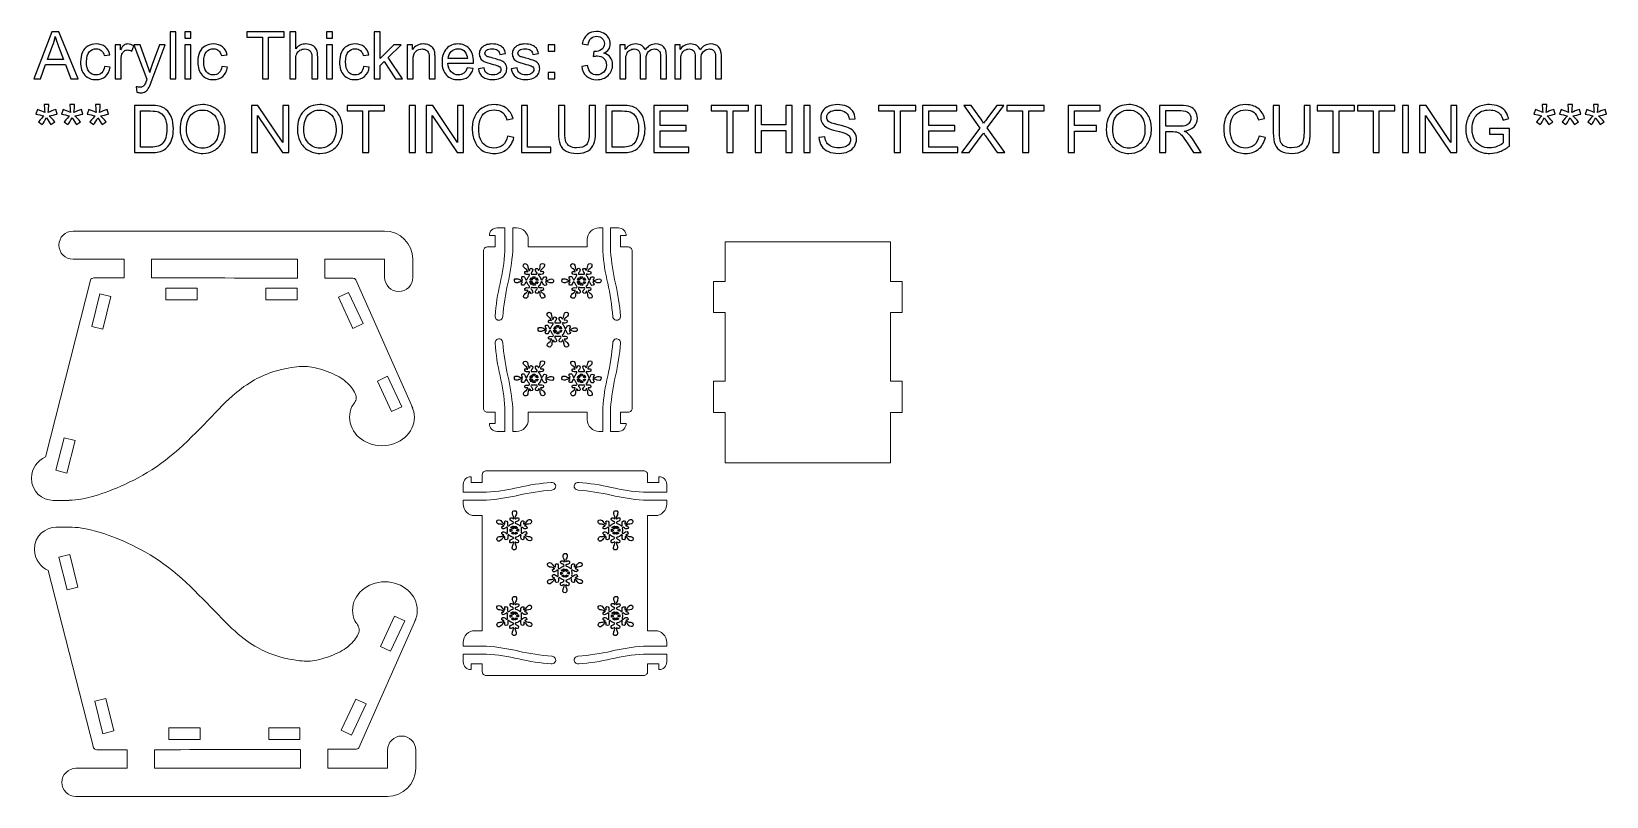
# Model space of a CAD drawing. Header units: centimetres. Extents: x -30.2 to 10.2, y 0.4 to 20.1.
import ezdxf

# ---------------------------------------------------------------- set-up
doc = ezdxf.new("R2010")
doc.units = ezdxf.units.CM
doc.header["$MEASUREMENT"] = 0
doc.layers.add('Layer 1', color=7, linetype='Continuous')

msp = doc.modelspace()

# ---------------------------------------------------------------- linework, layer by layer
at = {"layer": 'Layer 1', "color": 22}
for points, knots in [([(-30.18478, 18.84169), (-30.18478, 18.84169), (-29.71968, 20.05411), (-29.71968, 20.05411), (-29.71968, 20.05411), (-29.71968, 20.05411), (-29.54329, 20.05411), (-29.54329, 20.05411), (-29.54329, 20.05411), (-29.54329, 20.05411), (-29.04968, 18.84169), (-29.04968, 18.84169), (-29.04968, 18.84169), (-29.04968, 18.84169), (-29.23228, 18.84169), (-29.23228, 18.84169), (-29.23228, 18.84169), (-29.23228, 18.84169), (-29.37255, 19.20914), (-29.37255, 19.20914), (-29.37255, 19.20914), (-29.37255, 19.20914), (-29.88309, 19.20914), (-29.88309, 19.20914), (-29.88309, 19.20914), (-29.88309, 19.20914), (-30.0146, 18.84169), (-30.0146, 18.84169), (-30.0146, 18.84169), (-30.0146, 18.84169), (-30.18478, 18.84169), (-30.18478, 18.84169)], [0, 0, 0, 0, 0.11111111, 0.11111111, 0.11111111, 0.11111111, 0.22222222, 0.22222222, 0.22222222, 0.22222222, 0.33333333, 0.33333333, 0.33333333, 0.33333333, 0.44444444, 0.44444444, 0.44444444, 0.44444444, 0.55555556, 0.55555556, 0.55555556, 0.55555556, 0.66666667, 0.66666667, 0.66666667, 0.66666667, 0.77777778, 0.77777778, 0.77777778, 0.77777778, 1, 1, 1, 1]), ([(-29.83595, 19.33953), (-29.83595, 19.33953), (-29.42278, 19.33953), (-29.42278, 19.33953), (-29.42278, 19.33953), (-29.42278, 19.33953), (-29.54922, 19.67566), (-29.54922, 19.67566), (-29.54922, 19.67566), (-29.58732, 19.77782), (-29.6161, 19.8622), (-29.63614, 19.92881), (-29.63614, 19.92881), (-29.65279, 19.84979), (-29.67509, 19.77217), (-29.70303, 19.69541), (-29.70303, 19.69541), (-29.70303, 19.69541), (-29.83595, 19.33953), (-29.83595, 19.33953)], [0, 0, 0, 0, 0.16666667, 0.16666667, 0.16666667, 0.16666667, 0.33333333, 0.33333333, 0.33333333, 0.33333333, 0.5, 0.5, 0.5, 0.5, 0.66666667, 0.66666667, 0.66666667, 0.66666667, 1, 1, 1, 1]), ([(-26.6872, 18.84169), (-26.6872, 18.84169), (-26.6872, 20.05411), (-26.6872, 20.05411), (-26.6872, 20.05411), (-26.6872, 20.05411), (-26.53818, 20.05411), (-26.53818, 20.05411), (-26.53818, 20.05411), (-26.53818, 20.05411), (-26.53818, 18.84169), (-26.53818, 18.84169), (-26.53818, 18.84169), (-26.53818, 18.84169), (-26.6872, 18.84169), (-26.6872, 18.84169)], [0, 0, 0, 0, 0.2, 0.2, 0.2, 0.2, 0.4, 0.4, 0.4, 0.4, 0.6, 0.6, 0.6, 0.6, 1, 1, 1, 1]), ([(-26.30761, 19.88478), (-26.30761, 19.88478), (-26.30761, 20.05411), (-26.30761, 20.05411), (-26.30761, 20.05411), (-26.30761, 20.05411), (-26.1586, 20.05411), (-26.1586, 20.05411), (-26.1586, 20.05411), (-26.1586, 20.05411), (-26.1586, 19.88478), (-26.1586, 19.88478), (-26.1586, 19.88478), (-26.1586, 19.88478), (-26.30761, 19.88478), (-26.30761, 19.88478)], [0, 0, 0, 0, 0.2, 0.2, 0.2, 0.2, 0.4, 0.4, 0.4, 0.4, 0.6, 0.6, 0.6, 0.6, 1, 1, 1, 1]), ([(-24.31795, 18.84169), (-24.31795, 18.84169), (-24.31795, 19.91187), (-24.31795, 19.91187), (-24.31795, 19.91187), (-24.31795, 19.91187), (-24.71757, 19.91187), (-24.71757, 19.91187), (-24.71757, 19.91187), (-24.71757, 19.91187), (-24.71757, 20.05411), (-24.71757, 20.05411), (-24.71757, 20.05411), (-24.71757, 20.05411), (-23.75746, 20.05411), (-23.75746, 20.05411), (-23.75746, 20.05411), (-23.75746, 20.05411), (-23.75746, 19.91187), (-23.75746, 19.91187), (-23.75746, 19.91187), (-23.75746, 19.91187), (-24.15708, 19.91187), (-24.15708, 19.91187), (-24.15708, 19.91187), (-24.15708, 19.91187), (-24.15708, 18.84169), (-24.15708, 18.84169), (-24.15708, 18.84169), (-24.15708, 18.84169), (-24.31795, 18.84169), (-24.31795, 18.84169)], [0, 0, 0, 0, 0.11111111, 0.11111111, 0.11111111, 0.11111111, 0.22222222, 0.22222222, 0.22222222, 0.22222222, 0.33333333, 0.33333333, 0.33333333, 0.33333333, 0.44444444, 0.44444444, 0.44444444, 0.44444444, 0.55555556, 0.55555556, 0.55555556, 0.55555556, 0.66666667, 0.66666667, 0.66666667, 0.66666667, 0.77777778, 0.77777778, 0.77777778, 0.77777778, 1, 1, 1, 1]), ([(-23.61042, 18.84169), (-23.61042, 18.84169), (-23.61042, 20.05411), (-23.61042, 20.05411), (-23.61042, 20.05411), (-23.61042, 20.05411), (-23.46141, 20.05411), (-23.46141, 20.05411), (-23.46141, 20.05411), (-23.46141, 20.05411), (-23.46141, 19.6178), (-23.46141, 19.6178), (-23.46141, 19.6178), (-23.39226, 19.6988), (-23.30506, 19.73915), (-23.19951, 19.73915), (-23.19951, 19.73915), (-23.13488, 19.73915), (-23.07871, 19.72645), (-23.03074, 19.70077), (-23.03074, 19.70077), (-22.98304, 19.67509), (-22.94889, 19.63981), (-22.92829, 19.59466), (-22.92829, 19.59466), (-22.90769, 19.5495), (-22.89753, 19.48374), (-22.89753, 19.39795), (-22.89753, 19.39795), (-22.89753, 19.39795), (-22.89753, 18.84169), (-22.89753, 18.84169), (-22.89753, 18.84169), (-22.89753, 18.84169), (-23.04654, 18.84169), (-23.04654, 18.84169), (-23.04654, 18.84169), (-23.04654, 18.84169), (-23.04654, 19.39738), (-23.04654, 19.39738), (-23.04654, 19.39738), (-23.04654, 19.47161), (-23.06263, 19.5258), (-23.09452, 19.55966), (-23.09452, 19.55966), (-23.12669, 19.59353), (-23.17185, 19.61046), (-23.23055, 19.61046), (-23.23055, 19.61046), (-23.27429, 19.61046), (-23.3155, 19.59917), (-23.35416, 19.57631), (-23.35416, 19.57631), (-23.39283, 19.55345), (-23.4202, 19.52241), (-23.43685, 19.48318), (-23.43685, 19.48318), (-23.45322, 19.44423), (-23.46141, 19.39033), (-23.46141, 19.32147), (-23.46141, 19.32147), (-23.46141, 19.32147), (-23.46141, 18.84169), (-23.46141, 18.84169), (-23.46141, 18.84169), (-23.46141, 18.84169), (-23.61042, 18.84169), (-23.61042, 18.84169)], [0, 0, 0, 0, 0.05555556, 0.05555556, 0.05555556, 0.05555556, 0.11111111, 0.11111111, 0.11111111, 0.11111111, 0.16666667, 0.16666667, 0.16666667, 0.16666667, 0.22222222, 0.22222222, 0.22222222, 0.22222222, 0.27777778, 0.27777778, 0.27777778, 0.27777778, 0.33333333, 0.33333333, 0.33333333, 0.33333333, 0.38888889, 0.38888889, 0.38888889, 0.38888889, 0.44444444, 0.44444444, 0.44444444, 0.44444444, 0.5, 0.5, 0.5, 0.5, 0.55555556, 0.55555556, 0.55555556, 0.55555556, 0.61111111, 0.61111111, 0.61111111, 0.61111111, 0.66666667, 0.66666667, 0.66666667, 0.66666667, 0.72222222, 0.72222222, 0.72222222, 0.72222222, 0.77777778, 0.77777778, 0.77777778, 0.77777778, 0.83333333, 0.83333333, 0.83333333, 0.83333333, 0.88888889, 0.88888889, 0.88888889, 0.88888889, 1, 1, 1, 1]), ([(-22.66865, 19.88478), (-22.66865, 19.88478), (-22.66865, 20.05411), (-22.66865, 20.05411), (-22.66865, 20.05411), (-22.66865, 20.05411), (-22.51964, 20.05411), (-22.51964, 20.05411), (-22.51964, 20.05411), (-22.51964, 20.05411), (-22.51964, 19.88478), (-22.51964, 19.88478), (-22.51964, 19.88478), (-22.51964, 19.88478), (-22.66865, 19.88478), (-22.66865, 19.88478)], [0, 0, 0, 0, 0.2, 0.2, 0.2, 0.2, 0.4, 0.4, 0.4, 0.4, 0.6, 0.6, 0.6, 0.6, 1, 1, 1, 1]), ([(-21.44522, 18.84169), (-21.44522, 18.84169), (-21.44522, 20.05411), (-21.44522, 20.05411), (-21.44522, 20.05411), (-21.44522, 20.05411), (-21.2962, 20.05411), (-21.2962, 20.05411), (-21.2962, 20.05411), (-21.2962, 20.05411), (-21.2962, 19.36352), (-21.2962, 19.36352), (-21.2962, 19.36352), (-21.2962, 19.36352), (-20.94399, 19.72053), (-20.94399, 19.72053), (-20.94399, 19.72053), (-20.94399, 19.72053), (-20.75151, 19.72053), (-20.75151, 19.72053), (-20.75151, 19.72053), (-20.75151, 19.72053), (-21.08679, 19.394), (-21.08679, 19.394), (-21.08679, 19.394), (-21.08679, 19.394), (-20.71765, 18.84169), (-20.71765, 18.84169), (-20.71765, 18.84169), (-20.71765, 18.84169), (-20.90109, 18.84169), (-20.90109, 18.84169), (-20.90109, 18.84169), (-20.90109, 18.84169), (-21.19291, 19.2907), (-21.19291, 19.2907), (-21.19291, 19.2907), (-21.19291, 19.2907), (-21.2962, 19.19023), (-21.2962, 19.19023), (-21.2962, 19.19023), (-21.2962, 19.19023), (-21.2962, 18.84169), (-21.2962, 18.84169), (-21.2962, 18.84169), (-21.2962, 18.84169), (-21.44522, 18.84169), (-21.44522, 18.84169)], [0, 0, 0, 0, 0.07692308, 0.07692308, 0.07692308, 0.07692308, 0.15384615, 0.15384615, 0.15384615, 0.15384615, 0.23076923, 0.23076923, 0.23076923, 0.23076923, 0.30769231, 0.30769231, 0.30769231, 0.30769231, 0.38461538, 0.38461538, 0.38461538, 0.38461538, 0.46153846, 0.46153846, 0.46153846, 0.46153846, 0.53846154, 0.53846154, 0.53846154, 0.53846154, 0.61538462, 0.61538462, 0.61538462, 0.61538462, 0.69230769, 0.69230769, 0.69230769, 0.69230769, 0.76923077, 0.76923077, 0.76923077, 0.76923077, 0.84615385, 0.84615385, 0.84615385, 0.84615385, 1, 1, 1, 1]), ([(-16.12195, 19.16342), (-16.12195, 19.16342), (-15.97294, 19.18374), (-15.97294, 19.18374), (-15.97294, 19.18374), (-15.95572, 19.09908), (-15.92693, 19.03812), (-15.88601, 19.00086), (-15.88601, 19.00086), (-15.84509, 18.96361), (-15.79486, 18.94498), (-15.73531, 18.94498), (-15.73531, 18.94498), (-15.66475, 18.94498), (-15.6052, 18.96925), (-15.55722, 19.0178), (-15.55722, 19.0178), (-15.50925, 19.06634), (-15.48526, 19.12645), (-15.48526, 19.19814), (-15.48526, 19.19814), (-15.48526, 19.26643), (-15.50755, 19.32288), (-15.55243, 19.36747), (-15.55243, 19.36747), (-15.59702, 19.41178), (-15.65374, 19.43407), (-15.72289, 19.43407), (-15.72289, 19.43407), (-15.75111, 19.43407), (-15.78611, 19.42843), (-15.82816, 19.41742), (-15.82816, 19.41742), (-15.82816, 19.41742), (-15.81151, 19.54781), (-15.81151, 19.54781), (-15.81151, 19.54781), (-15.80163, 19.54668), (-15.79344, 19.54612), (-15.78752, 19.54612), (-15.78752, 19.54612), (-15.72374, 19.54612), (-15.66673, 19.56277), (-15.61564, 19.59579), (-15.61564, 19.59579), (-15.56484, 19.62881), (-15.53944, 19.67961), (-15.53944, 19.74819), (-15.53944, 19.74819), (-15.53944, 19.80265), (-15.55807, 19.84781), (-15.59504, 19.88365), (-15.59504, 19.88365), (-15.63201, 19.91949), (-15.67971, 19.93727), (-15.73813, 19.93727), (-15.73813, 19.93727), (-15.79627, 19.93727), (-15.84453, 19.91893), (-15.88319, 19.88224), (-15.88319, 19.88224), (-15.92185, 19.84555), (-15.94669, 19.79052), (-15.9577, 19.71714), (-15.9577, 19.71714), (-15.9577, 19.71714), (-16.10671, 19.74423), (-16.10671, 19.74423), (-16.10671, 19.74423), (-16.08837, 19.84414), (-16.04716, 19.92175), (-15.98253, 19.97679), (-15.98253, 19.97679), (-15.91819, 20.03182), (-15.83775, 20.05919), (-15.7418, 20.05919), (-15.7418, 20.05919), (-15.67576, 20.05919), (-15.6148, 20.04508), (-15.5592, 20.01658), (-15.5592, 20.01658), (-15.50332, 19.98836), (-15.4607, 19.94969), (-15.43135, 19.90087), (-15.43135, 19.90087), (-15.40172, 19.85176), (-15.38704, 19.79983), (-15.38704, 19.7448), (-15.38704, 19.7448), (-15.38704, 19.69259), (-15.40116, 19.64518), (-15.4291, 19.60228), (-15.4291, 19.60228), (-15.45732, 19.55938), (-15.49909, 19.52523), (-15.55412, 19.49983), (-15.55412, 19.49983), (-15.48244, 19.48346), (-15.42684, 19.44903), (-15.38704, 19.39682), (-15.38704, 19.39682), (-15.34753, 19.34489), (-15.32778, 19.27942), (-15.32778, 19.20124), (-15.32778, 19.20124), (-15.32778, 19.09541), (-15.36644, 19.00538), (-15.44349, 18.93172), (-15.44349, 18.93172), (-15.52082, 18.85806), (-15.61847, 18.82137), (-15.73644, 18.82137), (-15.73644, 18.82137), (-15.84283, 18.82137), (-15.93117, 18.85326), (-16.00144, 18.91676), (-16.00144, 18.91676), (-16.072, 18.98026), (-16.11207, 19.06239), (-16.12195, 19.16342)], [0, 0, 0, 0, 0.03225806, 0.03225806, 0.03225806, 0.03225806, 0.06451613, 0.06451613, 0.06451613, 0.06451613, 0.09677419, 0.09677419, 0.09677419, 0.09677419, 0.12903226, 0.12903226, 0.12903226, 0.12903226, 0.16129032, 0.16129032, 0.16129032, 0.16129032, 0.19354839, 0.19354839, 0.19354839, 0.19354839, 0.22580645, 0.22580645, 0.22580645, 0.22580645, 0.25806452, 0.25806452, 0.25806452, 0.25806452, 0.29032258, 0.29032258, 0.29032258, 0.29032258, 0.32258065, 0.32258065, 0.32258065, 0.32258065, 0.35483871, 0.35483871, 0.35483871, 0.35483871, 0.38709677, 0.38709677, 0.38709677, 0.38709677, 0.41935484, 0.41935484, 0.41935484, 0.41935484, 0.4516129, 0.4516129, 0.4516129, 0.4516129, 0.48387097, 0.48387097, 0.48387097, 0.48387097, 0.51612903, 0.51612903, 0.51612903, 0.51612903, 0.5483871, 0.5483871, 0.5483871, 0.5483871, 0.58064516, 0.58064516, 0.58064516, 0.58064516, 0.61290323, 0.61290323, 0.61290323, 0.61290323, 0.64516129, 0.64516129, 0.64516129, 0.64516129, 0.67741935, 0.67741935, 0.67741935, 0.67741935, 0.70967742, 0.70967742, 0.70967742, 0.70967742, 0.74193548, 0.74193548, 0.74193548, 0.74193548, 0.77419355, 0.77419355, 0.77419355, 0.77419355, 0.80645161, 0.80645161, 0.80645161, 0.80645161, 0.83870968, 0.83870968, 0.83870968, 0.83870968, 0.87096774, 0.87096774, 0.87096774, 0.87096774, 0.90322581, 0.90322581, 0.90322581, 0.90322581, 0.93548387, 0.93548387, 0.93548387, 0.93548387, 1, 1, 1, 1]), ([(-28.36699, 19.16342), (-28.36699, 19.16342), (-28.22136, 19.1431), (-28.22136, 19.1431), (-28.22136, 19.1431), (-28.23745, 19.04291), (-28.27809, 18.96474), (-28.34385, 18.90801), (-28.34385, 18.90801), (-28.40961, 18.85129), (-28.4906, 18.82306), (-28.58628, 18.82306), (-28.58628, 18.82306), (-28.70622, 18.82306), (-28.80274, 18.86229), (-28.87555, 18.94075), (-28.87555, 18.94075), (-28.94865, 19.01921), (-28.98506, 19.13153), (-28.98506, 19.27772), (-28.98506, 19.27772), (-28.98506, 19.37255), (-28.96925, 19.45524), (-28.93793, 19.52636), (-28.93793, 19.52636), (-28.9066, 19.5972), (-28.8589, 19.65054), (-28.79456, 19.68582), (-28.79456, 19.68582), (-28.73049, 19.72137), (-28.66078, 19.73915), (-28.58515, 19.73915), (-28.58515, 19.73915), (-28.49004, 19.73915), (-28.41186, 19.71517), (-28.35147, 19.66691), (-28.35147, 19.66691), (-28.29079, 19.61865), (-28.25184, 19.55007), (-28.23491, 19.46145), (-28.23491, 19.46145), (-28.23491, 19.46145), (-28.37884, 19.43944), (-28.37884, 19.43944), (-28.37884, 19.43944), (-28.39267, 19.49842), (-28.41694, 19.54273), (-28.45222, 19.57264), (-28.45222, 19.57264), (-28.48722, 19.60228), (-28.52955, 19.61724), (-28.57922, 19.61724), (-28.57922, 19.61724), (-28.65429, 19.61724), (-28.71525, 19.59042), (-28.76238, 19.5368), (-28.76238, 19.5368), (-28.80923, 19.4829), (-28.83266, 19.39823), (-28.83266, 19.28196), (-28.83266, 19.28196), (-28.83266, 19.16399), (-28.81008, 19.07847), (-28.76492, 19.02513), (-28.76492, 19.02513), (-28.71949, 18.97179), (-28.6605, 18.94498), (-28.58797, 18.94498), (-28.58797, 18.94498), (-28.52927, 18.94498), (-28.48044, 18.96276), (-28.4415, 18.99861), (-28.4415, 18.99861), (-28.40227, 19.03417), (-28.37743, 19.0892), (-28.36699, 19.16342)], [0, 0, 0, 0, 0.05, 0.05, 0.05, 0.05, 0.1, 0.1, 0.1, 0.1, 0.15, 0.15, 0.15, 0.15, 0.2, 0.2, 0.2, 0.2, 0.25, 0.25, 0.25, 0.25, 0.3, 0.3, 0.3, 0.3, 0.35, 0.35, 0.35, 0.35, 0.4, 0.4, 0.4, 0.4, 0.45, 0.45, 0.45, 0.45, 0.5, 0.5, 0.5, 0.5, 0.55, 0.55, 0.55, 0.55, 0.6, 0.6, 0.6, 0.6, 0.65, 0.65, 0.65, 0.65, 0.7, 0.7, 0.7, 0.7, 0.75, 0.75, 0.75, 0.75, 0.8, 0.8, 0.8, 0.8, 0.85, 0.85, 0.85, 0.85, 0.9, 0.9, 0.9, 0.9, 1, 1, 1, 1]), ([(-28.09605, 18.84169), (-28.09605, 18.84169), (-28.09605, 19.72053), (-28.09605, 19.72053), (-28.09605, 19.72053), (-28.09605, 19.72053), (-27.96228, 19.72053), (-27.96228, 19.72053), (-27.96228, 19.72053), (-27.96228, 19.72053), (-27.96228, 19.58591), (-27.96228, 19.58591), (-27.96228, 19.58591), (-27.92813, 19.64828), (-27.89652, 19.68948), (-27.86745, 19.70924), (-27.86745, 19.70924), (-27.83839, 19.72928), (-27.80649, 19.73915), (-27.77178, 19.73915), (-27.77178, 19.73915), (-27.72155, 19.73915), (-27.67046, 19.72335), (-27.61853, 19.69202), (-27.61853, 19.69202), (-27.61853, 19.69202), (-27.67159, 19.55458), (-27.67159, 19.55458), (-27.67159, 19.55458), (-27.70772, 19.5749), (-27.74384, 19.58506), (-27.77997, 19.58506), (-27.77997, 19.58506), (-27.81242, 19.58506), (-27.84149, 19.57518), (-27.86717, 19.55571), (-27.86717, 19.55571), (-27.89285, 19.53624), (-27.9112, 19.50914), (-27.9222, 19.47443), (-27.9222, 19.47443), (-27.93886, 19.42166), (-27.94704, 19.3638), (-27.94704, 19.30086), (-27.94704, 19.30086), (-27.94704, 19.30086), (-27.94704, 18.84169), (-27.94704, 18.84169), (-27.94704, 18.84169), (-27.94704, 18.84169), (-28.09605, 18.84169), (-28.09605, 18.84169)], [0, 0, 0, 0, 0.07142857, 0.07142857, 0.07142857, 0.07142857, 0.14285714, 0.14285714, 0.14285714, 0.14285714, 0.21428571, 0.21428571, 0.21428571, 0.21428571, 0.28571429, 0.28571429, 0.28571429, 0.28571429, 0.35714286, 0.35714286, 0.35714286, 0.35714286, 0.42857143, 0.42857143, 0.42857143, 0.42857143, 0.5, 0.5, 0.5, 0.5, 0.57142857, 0.57142857, 0.57142857, 0.57142857, 0.64285714, 0.64285714, 0.64285714, 0.64285714, 0.71428571, 0.71428571, 0.71428571, 0.71428571, 0.78571429, 0.78571429, 0.78571429, 0.78571429, 0.85714286, 0.85714286, 0.85714286, 0.85714286, 1, 1, 1, 1]), ([(-27.53725, 18.50387), (-27.53725, 18.50387), (-27.55419, 18.64159), (-27.55419, 18.64159), (-27.55419, 18.64159), (-27.52145, 18.63285), (-27.49323, 18.62833), (-27.46896, 18.62833), (-27.46896, 18.62833), (-27.43565, 18.62833), (-27.40912, 18.63397), (-27.38937, 18.64498), (-27.38937, 18.64498), (-27.36933, 18.65599), (-27.35296, 18.67151), (-27.34026, 18.69127), (-27.34026, 18.69127), (-27.33095, 18.70622), (-27.31571, 18.74319), (-27.29483, 18.80246), (-27.29483, 18.80246), (-27.292, 18.81065), (-27.28777, 18.82278), (-27.28156, 18.83887), (-27.28156, 18.83887), (-27.28156, 18.83887), (-27.61515, 19.72053), (-27.61515, 19.72053), (-27.61515, 19.72053), (-27.61515, 19.72053), (-27.45597, 19.72053), (-27.45597, 19.72053), (-27.45597, 19.72053), (-27.45597, 19.72053), (-27.27253, 19.21309), (-27.27253, 19.21309), (-27.27253, 19.21309), (-27.24854, 19.14903), (-27.22737, 19.0813), (-27.20847, 19.01018), (-27.20847, 19.01018), (-27.19125, 19.07706), (-27.17093, 19.1431), (-27.14722, 19.20801), (-27.14722, 19.20801), (-27.14722, 19.20801), (-26.95983, 19.72053), (-26.95983, 19.72053), (-26.95983, 19.72053), (-26.95983, 19.72053), (-26.8111, 19.72053), (-26.8111, 19.72053), (-26.8111, 19.72053), (-26.8111, 19.72053), (-27.14327, 18.82645), (-27.14327, 18.82645), (-27.14327, 18.82645), (-27.17911, 18.73021), (-27.20705, 18.66417), (-27.22709, 18.62777), (-27.22709, 18.62777), (-27.25362, 18.57894), (-27.2841, 18.5431), (-27.31825, 18.52024), (-27.31825, 18.52024), (-27.35268, 18.49738), (-27.3936, 18.48609), (-27.44102, 18.48609), (-27.44102, 18.48609), (-27.4698, 18.48609), (-27.50198, 18.49202), (-27.53725, 18.50387)], [0, 0, 0, 0, 0.05263158, 0.05263158, 0.05263158, 0.05263158, 0.10526316, 0.10526316, 0.10526316, 0.10526316, 0.15789474, 0.15789474, 0.15789474, 0.15789474, 0.21052632, 0.21052632, 0.21052632, 0.21052632, 0.26315789, 0.26315789, 0.26315789, 0.26315789, 0.31578947, 0.31578947, 0.31578947, 0.31578947, 0.36842105, 0.36842105, 0.36842105, 0.36842105, 0.42105263, 0.42105263, 0.42105263, 0.42105263, 0.47368421, 0.47368421, 0.47368421, 0.47368421, 0.52631579, 0.52631579, 0.52631579, 0.52631579, 0.57894737, 0.57894737, 0.57894737, 0.57894737, 0.63157895, 0.63157895, 0.63157895, 0.63157895, 0.68421053, 0.68421053, 0.68421053, 0.68421053, 0.73684211, 0.73684211, 0.73684211, 0.73684211, 0.78947368, 0.78947368, 0.78947368, 0.78947368, 0.84210526, 0.84210526, 0.84210526, 0.84210526, 0.89473684, 0.89473684, 0.89473684, 0.89473684, 1, 1, 1, 1]), ([(-26.30761, 18.84169), (-26.30761, 18.84169), (-26.30761, 19.72053), (-26.30761, 19.72053), (-26.30761, 19.72053), (-26.30761, 19.72053), (-26.1586, 19.72053), (-26.1586, 19.72053), (-26.1586, 19.72053), (-26.1586, 19.72053), (-26.1586, 18.84169), (-26.1586, 18.84169), (-26.1586, 18.84169), (-26.1586, 18.84169), (-26.30761, 18.84169), (-26.30761, 18.84169)], [0, 0, 0, 0, 0.2, 0.2, 0.2, 0.2, 0.4, 0.4, 0.4, 0.4, 0.6, 0.6, 0.6, 0.6, 1, 1, 1, 1]), ([(-25.35737, 19.16342), (-25.35737, 19.16342), (-25.21174, 19.1431), (-25.21174, 19.1431), (-25.21174, 19.1431), (-25.22783, 19.04291), (-25.26847, 18.96474), (-25.33423, 18.90801), (-25.33423, 18.90801), (-25.39999, 18.85129), (-25.48098, 18.82306), (-25.57666, 18.82306), (-25.57666, 18.82306), (-25.6966, 18.82306), (-25.79312, 18.86229), (-25.86593, 18.94075), (-25.86593, 18.94075), (-25.93903, 19.01921), (-25.97544, 19.13153), (-25.97544, 19.27772), (-25.97544, 19.27772), (-25.97544, 19.37255), (-25.95963, 19.45524), (-25.92831, 19.52636), (-25.92831, 19.52636), (-25.89698, 19.5972), (-25.84928, 19.65054), (-25.78494, 19.68582), (-25.78494, 19.68582), (-25.72087, 19.72137), (-25.65116, 19.73915), (-25.57553, 19.73915), (-25.57553, 19.73915), (-25.48042, 19.73915), (-25.40224, 19.71517), (-25.34185, 19.66691), (-25.34185, 19.66691), (-25.28117, 19.61865), (-25.24222, 19.55007), (-25.22529, 19.46145), (-25.22529, 19.46145), (-25.22529, 19.46145), (-25.36922, 19.43944), (-25.36922, 19.43944), (-25.36922, 19.43944), (-25.38305, 19.49842), (-25.40732, 19.54273), (-25.4426, 19.57264), (-25.4426, 19.57264), (-25.4776, 19.60228), (-25.51993, 19.61724), (-25.5696, 19.61724), (-25.5696, 19.61724), (-25.64467, 19.61724), (-25.70563, 19.59042), (-25.75276, 19.5368), (-25.75276, 19.5368), (-25.79961, 19.4829), (-25.82304, 19.39823), (-25.82304, 19.28196), (-25.82304, 19.28196), (-25.82304, 19.16399), (-25.80046, 19.07847), (-25.7553, 19.02513), (-25.7553, 19.02513), (-25.70987, 18.97179), (-25.65088, 18.94498), (-25.57835, 18.94498), (-25.57835, 18.94498), (-25.51965, 18.94498), (-25.47082, 18.96276), (-25.43188, 18.99861), (-25.43188, 18.99861), (-25.39265, 19.03417), (-25.36781, 19.0892), (-25.35737, 19.16342)], [0, 0, 0, 0, 0.05, 0.05, 0.05, 0.05, 0.1, 0.1, 0.1, 0.1, 0.15, 0.15, 0.15, 0.15, 0.2, 0.2, 0.2, 0.2, 0.25, 0.25, 0.25, 0.25, 0.3, 0.3, 0.3, 0.3, 0.35, 0.35, 0.35, 0.35, 0.4, 0.4, 0.4, 0.4, 0.45, 0.45, 0.45, 0.45, 0.5, 0.5, 0.5, 0.5, 0.55, 0.55, 0.55, 0.55, 0.6, 0.6, 0.6, 0.6, 0.65, 0.65, 0.65, 0.65, 0.7, 0.7, 0.7, 0.7, 0.75, 0.75, 0.75, 0.75, 0.8, 0.8, 0.8, 0.8, 0.85, 0.85, 0.85, 0.85, 0.9, 0.9, 0.9, 0.9, 1, 1, 1, 1]), ([(-22.66865, 18.84169), (-22.66865, 18.84169), (-22.66865, 19.72053), (-22.66865, 19.72053), (-22.66865, 19.72053), (-22.66865, 19.72053), (-22.51964, 19.72053), (-22.51964, 19.72053), (-22.51964, 19.72053), (-22.51964, 19.72053), (-22.51964, 18.84169), (-22.51964, 18.84169), (-22.51964, 18.84169), (-22.51964, 18.84169), (-22.66865, 18.84169), (-22.66865, 18.84169)], [0, 0, 0, 0, 0.2, 0.2, 0.2, 0.2, 0.4, 0.4, 0.4, 0.4, 0.6, 0.6, 0.6, 0.6, 1, 1, 1, 1]), ([(-21.71841, 19.16342), (-21.71841, 19.16342), (-21.57278, 19.1431), (-21.57278, 19.1431), (-21.57278, 19.1431), (-21.58887, 19.04291), (-21.62951, 18.96474), (-21.69527, 18.90801), (-21.69527, 18.90801), (-21.76103, 18.85129), (-21.84202, 18.82306), (-21.9377, 18.82306), (-21.9377, 18.82306), (-22.05764, 18.82306), (-22.15416, 18.86229), (-22.22697, 18.94075), (-22.22697, 18.94075), (-22.30007, 19.01921), (-22.33648, 19.13153), (-22.33648, 19.27772), (-22.33648, 19.27772), (-22.33648, 19.37255), (-22.32067, 19.45524), (-22.28935, 19.52636), (-22.28935, 19.52636), (-22.25802, 19.5972), (-22.21032, 19.65054), (-22.14598, 19.68582), (-22.14598, 19.68582), (-22.08191, 19.72137), (-22.0122, 19.73915), (-21.93657, 19.73915), (-21.93657, 19.73915), (-21.84146, 19.73915), (-21.76328, 19.71517), (-21.70289, 19.66691), (-21.70289, 19.66691), (-21.64221, 19.61865), (-21.60326, 19.55007), (-21.58633, 19.46145), (-21.58633, 19.46145), (-21.58633, 19.46145), (-21.73026, 19.43944), (-21.73026, 19.43944), (-21.73026, 19.43944), (-21.74409, 19.49842), (-21.76836, 19.54273), (-21.80364, 19.57264), (-21.80364, 19.57264), (-21.83864, 19.60228), (-21.88097, 19.61724), (-21.93064, 19.61724), (-21.93064, 19.61724), (-22.00571, 19.61724), (-22.06667, 19.59042), (-22.1138, 19.5368), (-22.1138, 19.5368), (-22.16065, 19.4829), (-22.18408, 19.39823), (-22.18408, 19.28196), (-22.18408, 19.28196), (-22.18408, 19.16399), (-22.1615, 19.07847), (-22.11634, 19.02513), (-22.11634, 19.02513), (-22.07091, 18.97179), (-22.01192, 18.94498), (-21.93939, 18.94498), (-21.93939, 18.94498), (-21.88069, 18.94498), (-21.83186, 18.96276), (-21.79292, 18.99861), (-21.79292, 18.99861), (-21.75369, 19.03417), (-21.72885, 19.0892), (-21.71841, 19.16342)], [0, 0, 0, 0, 0.05, 0.05, 0.05, 0.05, 0.1, 0.1, 0.1, 0.1, 0.15, 0.15, 0.15, 0.15, 0.2, 0.2, 0.2, 0.2, 0.25, 0.25, 0.25, 0.25, 0.3, 0.3, 0.3, 0.3, 0.35, 0.35, 0.35, 0.35, 0.4, 0.4, 0.4, 0.4, 0.45, 0.45, 0.45, 0.45, 0.5, 0.5, 0.5, 0.5, 0.55, 0.55, 0.55, 0.55, 0.6, 0.6, 0.6, 0.6, 0.65, 0.65, 0.65, 0.65, 0.7, 0.7, 0.7, 0.7, 0.75, 0.75, 0.75, 0.75, 0.8, 0.8, 0.8, 0.8, 0.85, 0.85, 0.85, 0.85, 0.9, 0.9, 0.9, 0.9, 1, 1, 1, 1]), ([(-20.59911, 18.84169), (-20.59911, 18.84169), (-20.59911, 19.72053), (-20.59911, 19.72053), (-20.59911, 19.72053), (-20.59911, 19.72053), (-20.46534, 19.72053), (-20.46534, 19.72053), (-20.46534, 19.72053), (-20.46534, 19.72053), (-20.46534, 19.59579), (-20.46534, 19.59579), (-20.46534, 19.59579), (-20.40099, 19.69146), (-20.30786, 19.73915), (-20.18622, 19.73915), (-20.18622, 19.73915), (-20.13316, 19.73915), (-20.08462, 19.72956), (-20.04031, 19.71065), (-20.04031, 19.71065), (-19.996, 19.69174), (-19.9627, 19.66662), (-19.94069, 19.63586), (-19.94069, 19.63586), (-19.91867, 19.6051), (-19.90315, 19.56841), (-19.8944, 19.52608), (-19.8944, 19.52608), (-19.88904, 19.49842), (-19.88622, 19.45016), (-19.88622, 19.3813), (-19.88622, 19.3813), (-19.88622, 19.3813), (-19.88622, 18.84169), (-19.88622, 18.84169), (-19.88622, 18.84169), (-19.88622, 18.84169), (-20.03523, 18.84169), (-20.03523, 18.84169), (-20.03523, 18.84169), (-20.03523, 18.84169), (-20.03523, 19.37565), (-20.03523, 19.37565), (-20.03523, 19.37565), (-20.03523, 19.43633), (-20.04088, 19.48177), (-20.05245, 19.51168), (-20.05245, 19.51168), (-20.06402, 19.5416), (-20.08462, 19.56559), (-20.11397, 19.58365), (-20.11397, 19.58365), (-20.14332, 19.60143), (-20.17804, 19.61046), (-20.21755, 19.61046), (-20.21755, 19.61046), (-20.28076, 19.61046), (-20.33523, 19.59042), (-20.38124, 19.55007), (-20.38124, 19.55007), (-20.42724, 19.50999), (-20.4501, 19.43351), (-20.4501, 19.32118), (-20.4501, 19.32118), (-20.4501, 19.32118), (-20.4501, 18.84169), (-20.4501, 18.84169), (-20.4501, 18.84169), (-20.4501, 18.84169), (-20.59911, 18.84169), (-20.59911, 18.84169)], [0, 0, 0, 0, 0.05263158, 0.05263158, 0.05263158, 0.05263158, 0.10526316, 0.10526316, 0.10526316, 0.10526316, 0.15789474, 0.15789474, 0.15789474, 0.15789474, 0.21052632, 0.21052632, 0.21052632, 0.21052632, 0.26315789, 0.26315789, 0.26315789, 0.26315789, 0.31578947, 0.31578947, 0.31578947, 0.31578947, 0.36842105, 0.36842105, 0.36842105, 0.36842105, 0.42105263, 0.42105263, 0.42105263, 0.42105263, 0.47368421, 0.47368421, 0.47368421, 0.47368421, 0.52631579, 0.52631579, 0.52631579, 0.52631579, 0.57894737, 0.57894737, 0.57894737, 0.57894737, 0.63157895, 0.63157895, 0.63157895, 0.63157895, 0.68421053, 0.68421053, 0.68421053, 0.68421053, 0.73684211, 0.73684211, 0.73684211, 0.73684211, 0.78947368, 0.78947368, 0.78947368, 0.78947368, 0.84210526, 0.84210526, 0.84210526, 0.84210526, 0.89473684, 0.89473684, 0.89473684, 0.89473684, 1, 1, 1, 1]), ([(-19.0579, 19.12617), (-19.0579, 19.12617), (-18.90381, 19.10585), (-18.90381, 19.10585), (-18.90381, 19.10585), (-18.9278, 19.01639), (-18.97267, 18.94668), (-19.03815, 18.89729), (-19.03815, 18.89729), (-19.10362, 18.8479), (-19.18716, 18.82306), (-19.28904, 18.82306), (-19.28904, 18.82306), (-19.41717, 18.82306), (-19.51877, 18.86257), (-19.59384, 18.9416), (-19.59384, 18.9416), (-19.66891, 19.02034), (-19.70645, 19.13125), (-19.70645, 19.27377), (-19.70645, 19.27377), (-19.70645, 19.42109), (-19.66863, 19.53567), (-19.59271, 19.61695), (-19.59271, 19.61695), (-19.51679, 19.69852), (-19.4183, 19.73915), (-19.29723, 19.73915), (-19.29723, 19.73915), (-19.1801, 19.73915), (-19.08443, 19.69936), (-19.01021, 19.61949), (-19.01021, 19.61949), (-18.93598, 19.53962), (-18.89873, 19.4273), (-18.89873, 19.28252), (-18.89873, 19.28252), (-18.89873, 19.27377), (-18.89901, 19.26051), (-18.89958, 19.24301), (-18.89958, 19.24301), (-18.89958, 19.24301), (-19.55405, 19.24301), (-19.55405, 19.24301), (-19.55405, 19.24301), (-19.5484, 19.14677), (-19.52131, 19.07283), (-19.4722, 19.02175), (-19.4722, 19.02175), (-19.42338, 18.97067), (-19.36214, 18.94498), (-19.28904, 18.94498), (-19.28904, 18.94498), (-19.23457, 18.94498), (-19.18801, 18.95938), (-19.14962, 18.98816), (-19.14962, 18.98816), (-19.11096, 19.01695), (-19.08048, 19.06295), (-19.0579, 19.12617)], [0, 0, 0, 0, 0.0625, 0.0625, 0.0625, 0.0625, 0.125, 0.125, 0.125, 0.125, 0.1875, 0.1875, 0.1875, 0.1875, 0.25, 0.25, 0.25, 0.25, 0.3125, 0.3125, 0.3125, 0.3125, 0.375, 0.375, 0.375, 0.375, 0.4375, 0.4375, 0.4375, 0.4375, 0.5, 0.5, 0.5, 0.5, 0.5625, 0.5625, 0.5625, 0.5625, 0.625, 0.625, 0.625, 0.625, 0.6875, 0.6875, 0.6875, 0.6875, 0.75, 0.75, 0.75, 0.75, 0.8125, 0.8125, 0.8125, 0.8125, 0.875, 0.875, 0.875, 0.875, 1, 1, 1, 1]), ([(-19.54558, 19.36493), (-19.54558, 19.36493), (-19.05621, 19.36493), (-19.05621, 19.36493), (-19.05621, 19.36493), (-19.0627, 19.43887), (-19.08161, 19.49419), (-19.11237, 19.53116), (-19.11237, 19.53116), (-19.1595, 19.58845), (-19.22103, 19.61724), (-19.29638, 19.61724), (-19.29638, 19.61724), (-19.36468, 19.61724), (-19.42197, 19.59438), (-19.46853, 19.54866), (-19.46853, 19.54866), (-19.51482, 19.50294), (-19.5405, 19.44169), (-19.54558, 19.36493)], [0, 0, 0, 0, 0.16666667, 0.16666667, 0.16666667, 0.16666667, 0.33333333, 0.33333333, 0.33333333, 0.33333333, 0.5, 0.5, 0.5, 0.5, 0.66666667, 0.66666667, 0.66666667, 0.66666667, 1, 1, 1, 1]), ([(-18.77484, 19.10416), (-18.77484, 19.10416), (-18.62752, 19.12786), (-18.62752, 19.12786), (-18.62752, 19.12786), (-18.61933, 19.06888), (-18.59619, 19.02372), (-18.55837, 18.99211), (-18.55837, 18.99211), (-18.52056, 18.96079), (-18.4675, 18.94498), (-18.39976, 18.94498), (-18.39976, 18.94498), (-18.33118, 18.94498), (-18.28038, 18.95881), (-18.24708, 18.98675), (-18.24708, 18.98675), (-18.21406, 19.01441), (-18.19741, 19.04715), (-18.19741, 19.08468), (-18.19741, 19.08468), (-18.19741, 19.11827), (-18.21237, 19.1448), (-18.242, 19.16399), (-18.242, 19.16399), (-18.26289, 19.17725), (-18.31369, 19.1939), (-18.3944, 19.2145), (-18.3944, 19.2145), (-18.50334, 19.24188), (-18.57869, 19.26559), (-18.62103, 19.28562), (-18.62103, 19.28562), (-18.66308, 19.30594), (-18.69497, 19.3336), (-18.7167, 19.36916), (-18.7167, 19.36916), (-18.73843, 19.40444), (-18.74944, 19.44367), (-18.74944, 19.48657), (-18.74944, 19.48657), (-18.74944, 19.5258), (-18.74041, 19.56192), (-18.72263, 19.59522), (-18.72263, 19.59522), (-18.70456, 19.62852), (-18.68029, 19.65618), (-18.64953, 19.6782), (-18.64953, 19.6782), (-18.62639, 19.69513), (-18.59478, 19.70952), (-18.55499, 19.72137), (-18.55499, 19.72137), (-18.51491, 19.73323), (-18.4723, 19.73915), (-18.42658, 19.73915), (-18.42658, 19.73915), (-18.35771, 19.73915), (-18.29732, 19.72928), (-18.24539, 19.70924), (-18.24539, 19.70924), (-18.19318, 19.68948), (-18.1548, 19.66239), (-18.12996, 19.62852), (-18.12996, 19.62852), (-18.10541, 19.59438), (-18.08819, 19.54894), (-18.07888, 19.49193), (-18.07888, 19.49193), (-18.07888, 19.49193), (-18.2245, 19.47161), (-18.2245, 19.47161), (-18.2245, 19.47161), (-18.231, 19.51733), (-18.25019, 19.55317), (-18.2818, 19.57885), (-18.2818, 19.57885), (-18.3134, 19.60454), (-18.358, 19.61724), (-18.41585, 19.61724), (-18.41585, 19.61724), (-18.48387, 19.61724), (-18.53269, 19.60595), (-18.56176, 19.58337), (-18.56176, 19.58337), (-18.59083, 19.56079), (-18.6055, 19.53426), (-18.6055, 19.50406), (-18.6055, 19.50406), (-18.6055, 19.48487), (-18.59958, 19.46738), (-18.58744, 19.45185), (-18.58744, 19.45185), (-18.57531, 19.43605), (-18.5564, 19.42278), (-18.53043, 19.41234), (-18.53043, 19.41234), (-18.51548, 19.4067), (-18.47201, 19.394), (-18.3992, 19.37424), (-18.3992, 19.37424), (-18.29421, 19.3463), (-18.22084, 19.32316), (-18.17907, 19.30538), (-18.17907, 19.30538), (-18.1373, 19.2876), (-18.10456, 19.26135), (-18.08085, 19.22749), (-18.08085, 19.22749), (-18.05686, 19.19334), (-18.04501, 19.151), (-18.04501, 19.10021), (-18.04501, 19.10021), (-18.04501, 19.05082), (-18.0594, 19.00425), (-18.08847, 18.96051), (-18.08847, 18.96051), (-18.11754, 18.91676), (-18.15931, 18.88289), (-18.21378, 18.85891), (-18.21378, 18.85891), (-18.26853, 18.83492), (-18.33034, 18.82306), (-18.3992, 18.82306), (-18.3992, 18.82306), (-18.51322, 18.82306), (-18.60042, 18.84677), (-18.66025, 18.8939), (-18.66025, 18.8939), (-18.72009, 18.94131), (-18.75819, 19.01131), (-18.77484, 19.10416)], [0, 0, 0, 0, 0.02941176, 0.02941176, 0.02941176, 0.02941176, 0.05882353, 0.05882353, 0.05882353, 0.05882353, 0.08823529, 0.08823529, 0.08823529, 0.08823529, 0.11764706, 0.11764706, 0.11764706, 0.11764706, 0.14705882, 0.14705882, 0.14705882, 0.14705882, 0.17647059, 0.17647059, 0.17647059, 0.17647059, 0.20588235, 0.20588235, 0.20588235, 0.20588235, 0.23529412, 0.23529412, 0.23529412, 0.23529412, 0.26470588, 0.26470588, 0.26470588, 0.26470588, 0.29411765, 0.29411765, 0.29411765, 0.29411765, 0.32352941, 0.32352941, 0.32352941, 0.32352941, 0.35294118, 0.35294118, 0.35294118, 0.35294118, 0.38235294, 0.38235294, 0.38235294, 0.38235294, 0.41176471, 0.41176471, 0.41176471, 0.41176471, 0.44117647, 0.44117647, 0.44117647, 0.44117647, 0.47058824, 0.47058824, 0.47058824, 0.47058824, 0.5, 0.5, 0.5, 0.5, 0.52941176, 0.52941176, 0.52941176, 0.52941176, 0.55882353, 0.55882353, 0.55882353, 0.55882353, 0.58823529, 0.58823529, 0.58823529, 0.58823529, 0.61764706, 0.61764706, 0.61764706, 0.61764706, 0.64705882, 0.64705882, 0.64705882, 0.64705882, 0.67647059, 0.67647059, 0.67647059, 0.67647059, 0.70588235, 0.70588235, 0.70588235, 0.70588235, 0.73529412, 0.73529412, 0.73529412, 0.73529412, 0.76470588, 0.76470588, 0.76470588, 0.76470588, 0.79411765, 0.79411765, 0.79411765, 0.79411765, 0.82352941, 0.82352941, 0.82352941, 0.82352941, 0.85294118, 0.85294118, 0.85294118, 0.85294118, 0.88235294, 0.88235294, 0.88235294, 0.88235294, 0.91176471, 0.91176471, 0.91176471, 0.91176471, 0.94117647, 0.94117647, 0.94117647, 0.94117647, 1, 1, 1, 1]), ([(-17.92817, 19.10416), (-17.92817, 19.10416), (-17.78085, 19.12786), (-17.78085, 19.12786), (-17.78085, 19.12786), (-17.77266, 19.06888), (-17.74952, 19.02372), (-17.7117, 18.99211), (-17.7117, 18.99211), (-17.67389, 18.96079), (-17.62083, 18.94498), (-17.55309, 18.94498), (-17.55309, 18.94498), (-17.48451, 18.94498), (-17.43371, 18.95881), (-17.40041, 18.98675), (-17.40041, 18.98675), (-17.36739, 19.01441), (-17.35074, 19.04715), (-17.35074, 19.08468), (-17.35074, 19.08468), (-17.35074, 19.11827), (-17.3657, 19.1448), (-17.39533, 19.16399), (-17.39533, 19.16399), (-17.41622, 19.17725), (-17.46702, 19.1939), (-17.54773, 19.2145), (-17.54773, 19.2145), (-17.65667, 19.24188), (-17.73202, 19.26559), (-17.77436, 19.28562), (-17.77436, 19.28562), (-17.81641, 19.30594), (-17.8483, 19.3336), (-17.87003, 19.36916), (-17.87003, 19.36916), (-17.89176, 19.40444), (-17.90277, 19.44367), (-17.90277, 19.48657), (-17.90277, 19.48657), (-17.90277, 19.5258), (-17.89374, 19.56192), (-17.87596, 19.59522), (-17.87596, 19.59522), (-17.85789, 19.62852), (-17.83362, 19.65618), (-17.80286, 19.6782), (-17.80286, 19.6782), (-17.77972, 19.69513), (-17.74811, 19.70952), (-17.70832, 19.72137), (-17.70832, 19.72137), (-17.66824, 19.73323), (-17.62563, 19.73915), (-17.57991, 19.73915), (-17.57991, 19.73915), (-17.51104, 19.73915), (-17.45065, 19.72928), (-17.39872, 19.70924), (-17.39872, 19.70924), (-17.34651, 19.68948), (-17.30813, 19.66239), (-17.28329, 19.62852), (-17.28329, 19.62852), (-17.25874, 19.59438), (-17.24152, 19.54894), (-17.23221, 19.49193), (-17.23221, 19.49193), (-17.23221, 19.49193), (-17.37783, 19.47161), (-17.37783, 19.47161), (-17.37783, 19.47161), (-17.38433, 19.51733), (-17.40352, 19.55317), (-17.43513, 19.57885), (-17.43513, 19.57885), (-17.46673, 19.60454), (-17.51133, 19.61724), (-17.56918, 19.61724), (-17.56918, 19.61724), (-17.6372, 19.61724), (-17.68602, 19.60595), (-17.71509, 19.58337), (-17.71509, 19.58337), (-17.74416, 19.56079), (-17.75883, 19.53426), (-17.75883, 19.50406), (-17.75883, 19.50406), (-17.75883, 19.48487), (-17.75291, 19.46738), (-17.74077, 19.45185), (-17.74077, 19.45185), (-17.72864, 19.43605), (-17.70973, 19.42278), (-17.68376, 19.41234), (-17.68376, 19.41234), (-17.66881, 19.4067), (-17.62534, 19.394), (-17.55253, 19.37424), (-17.55253, 19.37424), (-17.44754, 19.3463), (-17.37417, 19.32316), (-17.3324, 19.30538), (-17.3324, 19.30538), (-17.29063, 19.2876), (-17.25789, 19.26135), (-17.23418, 19.22749), (-17.23418, 19.22749), (-17.21019, 19.19334), (-17.19834, 19.151), (-17.19834, 19.10021), (-17.19834, 19.10021), (-17.19834, 19.05082), (-17.21273, 19.00425), (-17.2418, 18.96051), (-17.2418, 18.96051), (-17.27087, 18.91676), (-17.31264, 18.88289), (-17.36711, 18.85891), (-17.36711, 18.85891), (-17.42186, 18.83492), (-17.48367, 18.82306), (-17.55253, 18.82306), (-17.55253, 18.82306), (-17.66655, 18.82306), (-17.75375, 18.84677), (-17.81358, 18.8939), (-17.81358, 18.8939), (-17.87342, 18.94131), (-17.91152, 19.01131), (-17.92817, 19.10416)], [0, 0, 0, 0, 0.02941176, 0.02941176, 0.02941176, 0.02941176, 0.05882353, 0.05882353, 0.05882353, 0.05882353, 0.08823529, 0.08823529, 0.08823529, 0.08823529, 0.11764706, 0.11764706, 0.11764706, 0.11764706, 0.14705882, 0.14705882, 0.14705882, 0.14705882, 0.17647059, 0.17647059, 0.17647059, 0.17647059, 0.20588235, 0.20588235, 0.20588235, 0.20588235, 0.23529412, 0.23529412, 0.23529412, 0.23529412, 0.26470588, 0.26470588, 0.26470588, 0.26470588, 0.29411765, 0.29411765, 0.29411765, 0.29411765, 0.32352941, 0.32352941, 0.32352941, 0.32352941, 0.35294118, 0.35294118, 0.35294118, 0.35294118, 0.38235294, 0.38235294, 0.38235294, 0.38235294, 0.41176471, 0.41176471, 0.41176471, 0.41176471, 0.44117647, 0.44117647, 0.44117647, 0.44117647, 0.47058824, 0.47058824, 0.47058824, 0.47058824, 0.5, 0.5, 0.5, 0.5, 0.52941176, 0.52941176, 0.52941176, 0.52941176, 0.55882353, 0.55882353, 0.55882353, 0.55882353, 0.58823529, 0.58823529, 0.58823529, 0.58823529, 0.61764706, 0.61764706, 0.61764706, 0.61764706, 0.64705882, 0.64705882, 0.64705882, 0.64705882, 0.67647059, 0.67647059, 0.67647059, 0.67647059, 0.70588235, 0.70588235, 0.70588235, 0.70588235, 0.73529412, 0.73529412, 0.73529412, 0.73529412, 0.76470588, 0.76470588, 0.76470588, 0.76470588, 0.79411765, 0.79411765, 0.79411765, 0.79411765, 0.82352941, 0.82352941, 0.82352941, 0.82352941, 0.85294118, 0.85294118, 0.85294118, 0.85294118, 0.88235294, 0.88235294, 0.88235294, 0.88235294, 0.91176471, 0.91176471, 0.91176471, 0.91176471, 0.94117647, 0.94117647, 0.94117647, 0.94117647, 1, 1, 1, 1]), ([(-16.98159, 19.5512), (-16.98159, 19.5512), (-16.98159, 19.72053), (-16.98159, 19.72053), (-16.98159, 19.72053), (-16.98159, 19.72053), (-16.81226, 19.72053), (-16.81226, 19.72053), (-16.81226, 19.72053), (-16.81226, 19.72053), (-16.81226, 19.5512), (-16.81226, 19.5512), (-16.81226, 19.5512), (-16.81226, 19.5512), (-16.98159, 19.5512), (-16.98159, 19.5512)], [0, 0, 0, 0, 0.2, 0.2, 0.2, 0.2, 0.4, 0.4, 0.4, 0.4, 0.6, 0.6, 0.6, 0.6, 1, 1, 1, 1]), ([(-15.13954, 18.84169), (-15.13954, 18.84169), (-15.13954, 19.72053), (-15.13954, 19.72053), (-15.13954, 19.72053), (-15.13954, 19.72053), (-15.00577, 19.72053), (-15.00577, 19.72053), (-15.00577, 19.72053), (-15.00577, 19.72053), (-15.00577, 19.59635), (-15.00577, 19.59635), (-15.00577, 19.59635), (-14.97839, 19.63925), (-14.9417, 19.67396), (-14.89598, 19.69993), (-14.89598, 19.69993), (-14.85026, 19.72617), (-14.79833, 19.73915), (-14.73991, 19.73915), (-14.73991, 19.73915), (-14.675, 19.73915), (-14.62166, 19.72561), (-14.58018, 19.6988), (-14.58018, 19.6988), (-14.53869, 19.6717), (-14.50934, 19.63417), (-14.49241, 19.58563), (-14.49241, 19.58563), (-14.42241, 19.68807), (-14.33182, 19.73915), (-14.22006, 19.73915), (-14.22006, 19.73915), (-14.13257, 19.73915), (-14.06512, 19.71517), (-14.01827, 19.66691), (-14.01827, 19.66691), (-13.97114, 19.61865), (-13.94744, 19.54442), (-13.94744, 19.44423), (-13.94744, 19.44423), (-13.94744, 19.44423), (-13.94744, 18.84169), (-13.94744, 18.84169), (-13.94744, 18.84169), (-13.94744, 18.84169), (-14.09645, 18.84169), (-14.09645, 18.84169), (-14.09645, 18.84169), (-14.09645, 18.84169), (-14.09645, 19.39484), (-14.09645, 19.39484), (-14.09645, 19.39484), (-14.09645, 19.45411), (-14.10153, 19.49701), (-14.11112, 19.52326), (-14.11112, 19.52326), (-14.12072, 19.5495), (-14.13822, 19.57039), (-14.1639, 19.58647), (-14.1639, 19.58647), (-14.1893, 19.60256), (-14.21922, 19.61046), (-14.25336, 19.61046), (-14.25336, 19.61046), (-14.31545, 19.61046), (-14.36682, 19.58986), (-14.40774, 19.54894), (-14.40774, 19.54894), (-14.44866, 19.50773), (-14.46898, 19.44198), (-14.46898, 19.35166), (-14.46898, 19.35166), (-14.46898, 19.35166), (-14.46898, 18.84169), (-14.46898, 18.84169), (-14.46898, 18.84169), (-14.46898, 18.84169), (-14.61799, 18.84169), (-14.61799, 18.84169), (-14.61799, 18.84169), (-14.61799, 18.84169), (-14.61799, 19.41206), (-14.61799, 19.41206), (-14.61799, 19.41206), (-14.61799, 19.4781), (-14.63013, 19.52777), (-14.6544, 19.56079), (-14.6544, 19.56079), (-14.67867, 19.59381), (-14.71847, 19.61046), (-14.7735, 19.61046), (-14.7735, 19.61046), (-14.81527, 19.61046), (-14.85393, 19.59946), (-14.88949, 19.57744), (-14.88949, 19.57744), (-14.92505, 19.55543), (-14.95073, 19.52326), (-14.96682, 19.48064), (-14.96682, 19.48064), (-14.98262, 19.43831), (-14.99053, 19.37706), (-14.99053, 19.2972), (-14.99053, 19.2972), (-14.99053, 19.2972), (-14.99053, 18.84169), (-14.99053, 18.84169), (-14.99053, 18.84169), (-14.99053, 18.84169), (-15.13954, 18.84169), (-15.13954, 18.84169)], [0, 0, 0, 0, 0.03448276, 0.03448276, 0.03448276, 0.03448276, 0.06896552, 0.06896552, 0.06896552, 0.06896552, 0.10344828, 0.10344828, 0.10344828, 0.10344828, 0.13793103, 0.13793103, 0.13793103, 0.13793103, 0.17241379, 0.17241379, 0.17241379, 0.17241379, 0.20689655, 0.20689655, 0.20689655, 0.20689655, 0.24137931, 0.24137931, 0.24137931, 0.24137931, 0.27586207, 0.27586207, 0.27586207, 0.27586207, 0.31034483, 0.31034483, 0.31034483, 0.31034483, 0.34482759, 0.34482759, 0.34482759, 0.34482759, 0.37931034, 0.37931034, 0.37931034, 0.37931034, 0.4137931, 0.4137931, 0.4137931, 0.4137931, 0.44827586, 0.44827586, 0.44827586, 0.44827586, 0.48275862, 0.48275862, 0.48275862, 0.48275862, 0.51724138, 0.51724138, 0.51724138, 0.51724138, 0.55172414, 0.55172414, 0.55172414, 0.55172414, 0.5862069, 0.5862069, 0.5862069, 0.5862069, 0.62068966, 0.62068966, 0.62068966, 0.62068966, 0.65517241, 0.65517241, 0.65517241, 0.65517241, 0.68965517, 0.68965517, 0.68965517, 0.68965517, 0.72413793, 0.72413793, 0.72413793, 0.72413793, 0.75862069, 0.75862069, 0.75862069, 0.75862069, 0.79310345, 0.79310345, 0.79310345, 0.79310345, 0.82758621, 0.82758621, 0.82758621, 0.82758621, 0.86206897, 0.86206897, 0.86206897, 0.86206897, 0.89655172, 0.89655172, 0.89655172, 0.89655172, 0.93103448, 0.93103448, 0.93103448, 0.93103448, 1, 1, 1, 1]), ([(-13.729, 18.84169), (-13.729, 18.84169), (-13.729, 19.72053), (-13.729, 19.72053), (-13.729, 19.72053), (-13.729, 19.72053), (-13.59523, 19.72053), (-13.59523, 19.72053), (-13.59523, 19.72053), (-13.59523, 19.72053), (-13.59523, 19.59635), (-13.59523, 19.59635), (-13.59523, 19.59635), (-13.56785, 19.63925), (-13.53116, 19.67396), (-13.48544, 19.69993), (-13.48544, 19.69993), (-13.43972, 19.72617), (-13.38779, 19.73915), (-13.32937, 19.73915), (-13.32937, 19.73915), (-13.26446, 19.73915), (-13.21112, 19.72561), (-13.16964, 19.6988), (-13.16964, 19.6988), (-13.12815, 19.6717), (-13.0988, 19.63417), (-13.08187, 19.58563), (-13.08187, 19.58563), (-13.01187, 19.68807), (-12.92128, 19.73915), (-12.80952, 19.73915), (-12.80952, 19.73915), (-12.72203, 19.73915), (-12.65458, 19.71517), (-12.60773, 19.66691), (-12.60773, 19.66691), (-12.5606, 19.61865), (-12.5369, 19.54442), (-12.5369, 19.44423), (-12.5369, 19.44423), (-12.5369, 19.44423), (-12.5369, 18.84169), (-12.5369, 18.84169), (-12.5369, 18.84169), (-12.5369, 18.84169), (-12.68591, 18.84169), (-12.68591, 18.84169), (-12.68591, 18.84169), (-12.68591, 18.84169), (-12.68591, 19.39484), (-12.68591, 19.39484), (-12.68591, 19.39484), (-12.68591, 19.45411), (-12.69099, 19.49701), (-12.70058, 19.52326), (-12.70058, 19.52326), (-12.71018, 19.5495), (-12.72768, 19.57039), (-12.75336, 19.58647), (-12.75336, 19.58647), (-12.77876, 19.60256), (-12.80868, 19.61046), (-12.84282, 19.61046), (-12.84282, 19.61046), (-12.90491, 19.61046), (-12.95628, 19.58986), (-12.9972, 19.54894), (-12.9972, 19.54894), (-13.03812, 19.50773), (-13.05844, 19.44198), (-13.05844, 19.35166), (-13.05844, 19.35166), (-13.05844, 19.35166), (-13.05844, 18.84169), (-13.05844, 18.84169), (-13.05844, 18.84169), (-13.05844, 18.84169), (-13.20745, 18.84169), (-13.20745, 18.84169), (-13.20745, 18.84169), (-13.20745, 18.84169), (-13.20745, 19.41206), (-13.20745, 19.41206), (-13.20745, 19.41206), (-13.20745, 19.4781), (-13.21959, 19.52777), (-13.24386, 19.56079), (-13.24386, 19.56079), (-13.26813, 19.59381), (-13.30793, 19.61046), (-13.36296, 19.61046), (-13.36296, 19.61046), (-13.40473, 19.61046), (-13.44339, 19.59946), (-13.47895, 19.57744), (-13.47895, 19.57744), (-13.51451, 19.55543), (-13.54019, 19.52326), (-13.55628, 19.48064), (-13.55628, 19.48064), (-13.57208, 19.43831), (-13.57999, 19.37706), (-13.57999, 19.2972), (-13.57999, 19.2972), (-13.57999, 19.2972), (-13.57999, 18.84169), (-13.57999, 18.84169), (-13.57999, 18.84169), (-13.57999, 18.84169), (-13.729, 18.84169), (-13.729, 18.84169)], [0, 0, 0, 0, 0.03448276, 0.03448276, 0.03448276, 0.03448276, 0.06896552, 0.06896552, 0.06896552, 0.06896552, 0.10344828, 0.10344828, 0.10344828, 0.10344828, 0.13793103, 0.13793103, 0.13793103, 0.13793103, 0.17241379, 0.17241379, 0.17241379, 0.17241379, 0.20689655, 0.20689655, 0.20689655, 0.20689655, 0.24137931, 0.24137931, 0.24137931, 0.24137931, 0.27586207, 0.27586207, 0.27586207, 0.27586207, 0.31034483, 0.31034483, 0.31034483, 0.31034483, 0.34482759, 0.34482759, 0.34482759, 0.34482759, 0.37931034, 0.37931034, 0.37931034, 0.37931034, 0.4137931, 0.4137931, 0.4137931, 0.4137931, 0.44827586, 0.44827586, 0.44827586, 0.44827586, 0.48275862, 0.48275862, 0.48275862, 0.48275862, 0.51724138, 0.51724138, 0.51724138, 0.51724138, 0.55172414, 0.55172414, 0.55172414, 0.55172414, 0.5862069, 0.5862069, 0.5862069, 0.5862069, 0.62068966, 0.62068966, 0.62068966, 0.62068966, 0.65517241, 0.65517241, 0.65517241, 0.65517241, 0.68965517, 0.68965517, 0.68965517, 0.68965517, 0.72413793, 0.72413793, 0.72413793, 0.72413793, 0.75862069, 0.75862069, 0.75862069, 0.75862069, 0.79310345, 0.79310345, 0.79310345, 0.79310345, 0.82758621, 0.82758621, 0.82758621, 0.82758621, 0.86206897, 0.86206897, 0.86206897, 0.86206897, 0.89655172, 0.89655172, 0.89655172, 0.89655172, 0.93103448, 0.93103448, 0.93103448, 0.93103448, 1, 1, 1, 1]), ([(-16.98159, 18.84169), (-16.98159, 18.84169), (-16.98159, 19.01102), (-16.98159, 19.01102), (-16.98159, 19.01102), (-16.98159, 19.01102), (-16.81226, 19.01102), (-16.81226, 19.01102), (-16.81226, 19.01102), (-16.81226, 19.01102), (-16.81226, 18.84169), (-16.81226, 18.84169), (-16.81226, 18.84169), (-16.81226, 18.84169), (-16.98159, 18.84169), (-16.98159, 18.84169)], [0, 0, 0, 0, 0.2, 0.2, 0.2, 0.2, 0.4, 0.4, 0.4, 0.4, 0.6, 0.6, 0.6, 0.6, 1, 1, 1, 1]), ([(-30.12975, 17.94057), (-30.12975, 17.94057), (-30.09193, 18.05741), (-30.09193, 18.05741), (-30.09193, 18.05741), (-30.00444, 18.02665), (-29.94122, 18.00012), (-29.90143, 17.97754), (-29.90143, 17.97754), (-29.91187, 18.07688), (-29.91752, 18.14546), (-29.91808, 18.18271), (-29.91808, 18.18271), (-29.91808, 18.18271), (-29.79785, 18.18271), (-29.79785, 18.18271), (-29.79785, 18.18271), (-29.79955, 18.12825), (-29.80576, 18.06023), (-29.81705, 17.97839), (-29.81705, 17.97839), (-29.76032, 18.00689), (-29.69541, 18.03342), (-29.62231, 18.05741), (-29.62231, 18.05741), (-29.62231, 18.05741), (-29.58449, 17.94057), (-29.58449, 17.94057), (-29.58449, 17.94057), (-29.6542, 17.91743), (-29.7225, 17.9019), (-29.78967, 17.89428), (-29.78967, 17.89428), (-29.75609, 17.86521), (-29.70895, 17.813), (-29.64799, 17.73822), (-29.64799, 17.73822), (-29.64799, 17.73822), (-29.74677, 17.66794), (-29.74677, 17.66794), (-29.74677, 17.66794), (-29.77866, 17.7114), (-29.81648, 17.77067), (-29.85994, 17.84546), (-29.85994, 17.84546), (-29.90086, 17.76785), (-29.93671, 17.70858), (-29.96747, 17.66794), (-29.96747, 17.66794), (-29.96747, 17.66794), (-30.06455, 17.73822), (-30.06455, 17.73822), (-30.06455, 17.73822), (-30.00105, 17.81695), (-29.95533, 17.86888), (-29.92796, 17.89428), (-29.92796, 17.89428), (-29.9988, 17.90811), (-30.06596, 17.92363), (-30.12975, 17.94057)], [0, 0, 0, 0, 0.0625, 0.0625, 0.0625, 0.0625, 0.125, 0.125, 0.125, 0.125, 0.1875, 0.1875, 0.1875, 0.1875, 0.25, 0.25, 0.25, 0.25, 0.3125, 0.3125, 0.3125, 0.3125, 0.375, 0.375, 0.375, 0.375, 0.4375, 0.4375, 0.4375, 0.4375, 0.5, 0.5, 0.5, 0.5, 0.5625, 0.5625, 0.5625, 0.5625, 0.625, 0.625, 0.625, 0.625, 0.6875, 0.6875, 0.6875, 0.6875, 0.75, 0.75, 0.75, 0.75, 0.8125, 0.8125, 0.8125, 0.8125, 0.875, 0.875, 0.875, 0.875, 1, 1, 1, 1]), ([(-29.47076, 17.94057), (-29.47076, 17.94057), (-29.43294, 18.05741), (-29.43294, 18.05741), (-29.43294, 18.05741), (-29.34545, 18.02665), (-29.28223, 18.00012), (-29.24244, 17.97754), (-29.24244, 17.97754), (-29.25288, 18.07688), (-29.25853, 18.14546), (-29.25909, 18.18271), (-29.25909, 18.18271), (-29.25909, 18.18271), (-29.13886, 18.18271), (-29.13886, 18.18271), (-29.13886, 18.18271), (-29.14056, 18.12825), (-29.14677, 18.06023), (-29.15806, 17.97839), (-29.15806, 17.97839), (-29.10133, 18.00689), (-29.03642, 18.03342), (-28.96332, 18.05741), (-28.96332, 18.05741), (-28.96332, 18.05741), (-28.9255, 17.94057), (-28.9255, 17.94057), (-28.9255, 17.94057), (-28.99521, 17.91743), (-29.06351, 17.9019), (-29.13068, 17.89428), (-29.13068, 17.89428), (-29.0971, 17.86521), (-29.04996, 17.813), (-28.989, 17.73822), (-28.989, 17.73822), (-28.989, 17.73822), (-29.08778, 17.66794), (-29.08778, 17.66794), (-29.08778, 17.66794), (-29.11967, 17.7114), (-29.15749, 17.77067), (-29.20095, 17.84546), (-29.20095, 17.84546), (-29.24187, 17.76785), (-29.27772, 17.70858), (-29.30848, 17.66794), (-29.30848, 17.66794), (-29.30848, 17.66794), (-29.40556, 17.73822), (-29.40556, 17.73822), (-29.40556, 17.73822), (-29.34206, 17.81695), (-29.29634, 17.86888), (-29.26897, 17.89428), (-29.26897, 17.89428), (-29.33981, 17.90811), (-29.40697, 17.92363), (-29.47076, 17.94057)], [0, 0, 0, 0, 0.0625, 0.0625, 0.0625, 0.0625, 0.125, 0.125, 0.125, 0.125, 0.1875, 0.1875, 0.1875, 0.1875, 0.25, 0.25, 0.25, 0.25, 0.3125, 0.3125, 0.3125, 0.3125, 0.375, 0.375, 0.375, 0.375, 0.4375, 0.4375, 0.4375, 0.4375, 0.5, 0.5, 0.5, 0.5, 0.5625, 0.5625, 0.5625, 0.5625, 0.625, 0.625, 0.625, 0.625, 0.6875, 0.6875, 0.6875, 0.6875, 0.75, 0.75, 0.75, 0.75, 0.8125, 0.8125, 0.8125, 0.8125, 0.875, 0.875, 0.875, 0.875, 1, 1, 1, 1]), ([(-28.81177, 17.94057), (-28.81177, 17.94057), (-28.77395, 18.05741), (-28.77395, 18.05741), (-28.77395, 18.05741), (-28.68646, 18.02665), (-28.62324, 18.00012), (-28.58345, 17.97754), (-28.58345, 17.97754), (-28.59389, 18.07688), (-28.59954, 18.14546), (-28.6001, 18.18271), (-28.6001, 18.18271), (-28.6001, 18.18271), (-28.47987, 18.18271), (-28.47987, 18.18271), (-28.47987, 18.18271), (-28.48157, 18.12825), (-28.48778, 18.06023), (-28.49907, 17.97839), (-28.49907, 17.97839), (-28.44234, 18.00689), (-28.37743, 18.03342), (-28.30433, 18.05741), (-28.30433, 18.05741), (-28.30433, 18.05741), (-28.26651, 17.94057), (-28.26651, 17.94057), (-28.26651, 17.94057), (-28.33622, 17.91743), (-28.40452, 17.9019), (-28.47169, 17.89428), (-28.47169, 17.89428), (-28.43811, 17.86521), (-28.39097, 17.813), (-28.33001, 17.73822), (-28.33001, 17.73822), (-28.33001, 17.73822), (-28.42879, 17.66794), (-28.42879, 17.66794), (-28.42879, 17.66794), (-28.46068, 17.7114), (-28.4985, 17.77067), (-28.54196, 17.84546), (-28.54196, 17.84546), (-28.58288, 17.76785), (-28.61873, 17.70858), (-28.64949, 17.66794), (-28.64949, 17.66794), (-28.64949, 17.66794), (-28.74657, 17.73822), (-28.74657, 17.73822), (-28.74657, 17.73822), (-28.68307, 17.81695), (-28.63735, 17.86888), (-28.60998, 17.89428), (-28.60998, 17.89428), (-28.68082, 17.90811), (-28.74798, 17.92363), (-28.81177, 17.94057)], [0, 0, 0, 0, 0.0625, 0.0625, 0.0625, 0.0625, 0.125, 0.125, 0.125, 0.125, 0.1875, 0.1875, 0.1875, 0.1875, 0.25, 0.25, 0.25, 0.25, 0.3125, 0.3125, 0.3125, 0.3125, 0.375, 0.375, 0.375, 0.375, 0.4375, 0.4375, 0.4375, 0.4375, 0.5, 0.5, 0.5, 0.5, 0.5625, 0.5625, 0.5625, 0.5625, 0.625, 0.625, 0.625, 0.625, 0.6875, 0.6875, 0.6875, 0.6875, 0.75, 0.75, 0.75, 0.75, 0.8125, 0.8125, 0.8125, 0.8125, 0.875, 0.875, 0.875, 0.875, 1, 1, 1, 1]), ([(-27.60442, 16.94997), (-27.60442, 16.94997), (-27.60442, 18.16239), (-27.60442, 18.16239), (-27.60442, 18.16239), (-27.60442, 18.16239), (-27.18674, 18.16239), (-27.18674, 18.16239), (-27.18674, 18.16239), (-27.09247, 18.16239), (-27.02051, 18.15675), (-26.97084, 18.14518), (-26.97084, 18.14518), (-26.90141, 18.12909), (-26.84214, 18.10002), (-26.79304, 18.05825), (-26.79304, 18.05825), (-26.72897, 18.00407), (-26.68128, 17.93521), (-26.64967, 17.8511), (-26.64967, 17.8511), (-26.61778, 17.767), (-26.60197, 17.67076), (-26.60197, 17.56267), (-26.60197, 17.56267), (-26.60197, 17.47067), (-26.6127, 17.38911), (-26.63415, 17.31799), (-26.63415, 17.31799), (-26.65559, 17.24687), (-26.68325, 17.18788), (-26.71684, 17.14132), (-26.71684, 17.14132), (-26.7507, 17.09475), (-26.78739, 17.05806), (-26.82747, 17.03153), (-26.82747, 17.03153), (-26.86726, 17.00472), (-26.91552, 16.9844), (-26.97196, 16.97057), (-26.97196, 16.97057), (-27.02869, 16.95674), (-27.0936, 16.94997), (-27.16698, 16.94997), (-27.16698, 16.94997), (-27.16698, 16.94997), (-27.60442, 16.94997), (-27.60442, 16.94997)], [0, 0, 0, 0, 0.07692308, 0.07692308, 0.07692308, 0.07692308, 0.15384615, 0.15384615, 0.15384615, 0.15384615, 0.23076923, 0.23076923, 0.23076923, 0.23076923, 0.30769231, 0.30769231, 0.30769231, 0.30769231, 0.38461538, 0.38461538, 0.38461538, 0.38461538, 0.46153846, 0.46153846, 0.46153846, 0.46153846, 0.53846154, 0.53846154, 0.53846154, 0.53846154, 0.61538462, 0.61538462, 0.61538462, 0.61538462, 0.69230769, 0.69230769, 0.69230769, 0.69230769, 0.76923077, 0.76923077, 0.76923077, 0.76923077, 0.84615385, 0.84615385, 0.84615385, 0.84615385, 1, 1, 1, 1]), ([(-27.44356, 17.09221), (-27.44356, 17.09221), (-27.18504, 17.09221), (-27.18504, 17.09221), (-27.18504, 17.09221), (-27.10517, 17.09221), (-27.04252, 17.09955), (-26.99708, 17.11451), (-26.99708, 17.11451), (-26.95164, 17.12946), (-26.91552, 17.15035), (-26.88843, 17.17744), (-26.88843, 17.17744), (-26.85061, 17.21554), (-26.82098, 17.2669), (-26.79981, 17.33125), (-26.79981, 17.33125), (-26.77864, 17.3956), (-26.76792, 17.47349), (-26.76792, 17.56521), (-26.76792, 17.56521), (-26.76792, 17.69221), (-26.7888, 17.78986), (-26.83029, 17.85816), (-26.83029, 17.85816), (-26.87178, 17.92646), (-26.92229, 17.97218), (-26.98184, 17.99532), (-26.98184, 17.99532), (-27.02474, 18.01197), (-27.09388, 18.02015), (-27.18928, 18.02015), (-27.18928, 18.02015), (-27.18928, 18.02015), (-27.44356, 18.02015), (-27.44356, 18.02015), (-27.44356, 18.02015), (-27.44356, 18.02015), (-27.44356, 17.09221), (-27.44356, 17.09221)], [0, 0, 0, 0, 0.09090909, 0.09090909, 0.09090909, 0.09090909, 0.18181818, 0.18181818, 0.18181818, 0.18181818, 0.27272727, 0.27272727, 0.27272727, 0.27272727, 0.36363636, 0.36363636, 0.36363636, 0.36363636, 0.45454545, 0.45454545, 0.45454545, 0.45454545, 0.54545455, 0.54545455, 0.54545455, 0.54545455, 0.63636364, 0.63636364, 0.63636364, 0.63636364, 0.72727273, 0.72727273, 0.72727273, 0.72727273, 0.81818182, 0.81818182, 0.81818182, 0.81818182, 1, 1, 1, 1]), ([(-26.43066, 17.5401), (-26.43066, 17.74104), (-26.37647, 17.89852), (-26.26838, 18.01225), (-26.26838, 18.01225), (-26.16029, 18.12599), (-26.02087, 18.18271), (-25.84985, 18.18271), (-25.84985, 18.18271), (-25.73781, 18.18271), (-25.63705, 18.1559), (-25.54702, 18.10256), (-25.54702, 18.10256), (-25.45728, 18.04922), (-25.3887, 17.97472), (-25.34157, 17.87904), (-25.34157, 17.87904), (-25.29444, 17.78365), (-25.27073, 17.67528), (-25.27073, 17.55421), (-25.27073, 17.55421), (-25.27073, 17.43144), (-25.29556, 17.32137), (-25.34524, 17.22457), (-25.34524, 17.22457), (-25.39491, 17.12749), (-25.46518, 17.05411), (-25.55606, 17.00444), (-25.55606, 17.00444), (-25.64721, 16.95449), (-25.74543, 16.92965), (-25.85069, 16.92965), (-25.85069, 16.92965), (-25.96499, 16.92965), (-26.06688, 16.95731), (-26.15691, 17.01234), (-26.15691, 17.01234), (-26.24665, 17.06737), (-26.31495, 17.14245), (-26.36123, 17.23784), (-26.36123, 17.23784), (-26.40752, 17.33294), (-26.43066, 17.4337), (-26.43066, 17.5401)], [0, 0, 0, 0, 0.08333333, 0.08333333, 0.08333333, 0.08333333, 0.16666667, 0.16666667, 0.16666667, 0.16666667, 0.25, 0.25, 0.25, 0.25, 0.33333333, 0.33333333, 0.33333333, 0.33333333, 0.41666667, 0.41666667, 0.41666667, 0.41666667, 0.5, 0.5, 0.5, 0.5, 0.58333333, 0.58333333, 0.58333333, 0.58333333, 0.66666667, 0.66666667, 0.66666667, 0.66666667, 0.75, 0.75, 0.75, 0.75, 0.83333333, 0.83333333, 0.83333333, 0.83333333, 1, 1, 1, 1]), ([(-26.26471, 17.53727), (-26.26471, 17.39136), (-26.22549, 17.2765), (-26.14703, 17.19268), (-26.14703, 17.19268), (-26.06857, 17.10886), (-25.97007, 17.06681), (-25.85154, 17.06681), (-25.85154, 17.06681), (-25.73075, 17.06681), (-25.63169, 17.10914), (-25.55352, 17.19381), (-25.55352, 17.19381), (-25.47562, 17.27848), (-25.43668, 17.3987), (-25.43668, 17.55449), (-25.43668, 17.55449), (-25.43668, 17.65298), (-25.45333, 17.73906), (-25.48663, 17.81244), (-25.48663, 17.81244), (-25.51993, 17.88582), (-25.56876, 17.94283), (-25.63282, 17.98318), (-25.63282, 17.98318), (-25.69717, 18.02354), (-25.76913, 18.04386), (-25.849, 18.04386), (-25.849, 18.04386), (-25.96245, 18.04386), (-26.0601, 18.00491), (-26.14195, 17.92702), (-26.14195, 17.92702), (-26.22379, 17.84913), (-26.26471, 17.71931), (-26.26471, 17.53727)], [0, 0, 0, 0, 0.1, 0.1, 0.1, 0.1, 0.2, 0.2, 0.2, 0.2, 0.3, 0.3, 0.3, 0.3, 0.4, 0.4, 0.4, 0.4, 0.5, 0.5, 0.5, 0.5, 0.6, 0.6, 0.6, 0.6, 0.7, 0.7, 0.7, 0.7, 0.8, 0.8, 0.8, 0.8, 1, 1, 1, 1]), ([(-24.59566, 16.94997), (-24.59566, 16.94997), (-24.59566, 18.16239), (-24.59566, 18.16239), (-24.59566, 18.16239), (-24.59566, 18.16239), (-24.43084, 18.16239), (-24.43084, 18.16239), (-24.43084, 18.16239), (-24.43084, 18.16239), (-23.79471, 17.21074), (-23.79471, 17.21074), (-23.79471, 17.21074), (-23.79471, 17.21074), (-23.79471, 18.16239), (-23.79471, 18.16239), (-23.79471, 18.16239), (-23.79471, 18.16239), (-23.64062, 18.16239), (-23.64062, 18.16239), (-23.64062, 18.16239), (-23.64062, 18.16239), (-23.64062, 16.94997), (-23.64062, 16.94997), (-23.64062, 16.94997), (-23.64062, 16.94997), (-23.80544, 16.94997), (-23.80544, 16.94997), (-23.80544, 16.94997), (-23.80544, 16.94997), (-24.44156, 17.90162), (-24.44156, 17.90162), (-24.44156, 17.90162), (-24.44156, 17.90162), (-24.44156, 16.94997), (-24.44156, 16.94997), (-24.44156, 16.94997), (-24.44156, 16.94997), (-24.59566, 16.94997), (-24.59566, 16.94997)], [0, 0, 0, 0, 0.09090909, 0.09090909, 0.09090909, 0.09090909, 0.18181818, 0.18181818, 0.18181818, 0.18181818, 0.27272727, 0.27272727, 0.27272727, 0.27272727, 0.36363636, 0.36363636, 0.36363636, 0.36363636, 0.45454545, 0.45454545, 0.45454545, 0.45454545, 0.54545455, 0.54545455, 0.54545455, 0.54545455, 0.63636364, 0.63636364, 0.63636364, 0.63636364, 0.72727273, 0.72727273, 0.72727273, 0.72727273, 0.81818182, 0.81818182, 0.81818182, 0.81818182, 1, 1, 1, 1]), ([(-23.4202, 17.5401), (-23.4202, 17.74104), (-23.36601, 17.89852), (-23.25792, 18.01225), (-23.25792, 18.01225), (-23.14983, 18.12599), (-23.01041, 18.18271), (-22.83939, 18.18271), (-22.83939, 18.18271), (-22.72735, 18.18271), (-22.62659, 18.1559), (-22.53656, 18.10256), (-22.53656, 18.10256), (-22.44682, 18.04922), (-22.37824, 17.97472), (-22.33111, 17.87904), (-22.33111, 17.87904), (-22.28398, 17.78365), (-22.26027, 17.67528), (-22.26027, 17.55421), (-22.26027, 17.55421), (-22.26027, 17.43144), (-22.2851, 17.32137), (-22.33478, 17.22457), (-22.33478, 17.22457), (-22.38445, 17.12749), (-22.45472, 17.05411), (-22.5456, 17.00444), (-22.5456, 17.00444), (-22.63675, 16.95449), (-22.73497, 16.92965), (-22.84023, 16.92965), (-22.84023, 16.92965), (-22.95453, 16.92965), (-23.05642, 16.95731), (-23.14645, 17.01234), (-23.14645, 17.01234), (-23.23619, 17.06737), (-23.30449, 17.14245), (-23.35077, 17.23784), (-23.35077, 17.23784), (-23.39706, 17.33294), (-23.4202, 17.4337), (-23.4202, 17.5401)], [0, 0, 0, 0, 0.08333333, 0.08333333, 0.08333333, 0.08333333, 0.16666667, 0.16666667, 0.16666667, 0.16666667, 0.25, 0.25, 0.25, 0.25, 0.33333333, 0.33333333, 0.33333333, 0.33333333, 0.41666667, 0.41666667, 0.41666667, 0.41666667, 0.5, 0.5, 0.5, 0.5, 0.58333333, 0.58333333, 0.58333333, 0.58333333, 0.66666667, 0.66666667, 0.66666667, 0.66666667, 0.75, 0.75, 0.75, 0.75, 0.83333333, 0.83333333, 0.83333333, 0.83333333, 1, 1, 1, 1]), ([(-23.25425, 17.53727), (-23.25425, 17.39136), (-23.21503, 17.2765), (-23.13657, 17.19268), (-23.13657, 17.19268), (-23.05811, 17.10886), (-22.95961, 17.06681), (-22.84108, 17.06681), (-22.84108, 17.06681), (-22.72029, 17.06681), (-22.62123, 17.10914), (-22.54306, 17.19381), (-22.54306, 17.19381), (-22.46516, 17.27848), (-22.42622, 17.3987), (-22.42622, 17.55449), (-22.42622, 17.55449), (-22.42622, 17.65298), (-22.44287, 17.73906), (-22.47617, 17.81244), (-22.47617, 17.81244), (-22.50947, 17.88582), (-22.5583, 17.94283), (-22.62236, 17.98318), (-22.62236, 17.98318), (-22.68671, 18.02354), (-22.75867, 18.04386), (-22.83854, 18.04386), (-22.83854, 18.04386), (-22.95199, 18.04386), (-23.04964, 18.00491), (-23.13149, 17.92702), (-23.13149, 17.92702), (-23.21333, 17.84913), (-23.25425, 17.71931), (-23.25425, 17.53727)], [0, 0, 0, 0, 0.1, 0.1, 0.1, 0.1, 0.2, 0.2, 0.2, 0.2, 0.3, 0.3, 0.3, 0.3, 0.4, 0.4, 0.4, 0.4, 0.5, 0.5, 0.5, 0.5, 0.6, 0.6, 0.6, 0.6, 0.7, 0.7, 0.7, 0.7, 0.8, 0.8, 0.8, 0.8, 1, 1, 1, 1]), ([(-21.74578, 16.94997), (-21.74578, 16.94997), (-21.74578, 18.02015), (-21.74578, 18.02015), (-21.74578, 18.02015), (-21.74578, 18.02015), (-22.1454, 18.02015), (-22.1454, 18.02015), (-22.1454, 18.02015), (-22.1454, 18.02015), (-22.1454, 18.16239), (-22.1454, 18.16239), (-22.1454, 18.16239), (-22.1454, 18.16239), (-21.18529, 18.16239), (-21.18529, 18.16239), (-21.18529, 18.16239), (-21.18529, 18.16239), (-21.18529, 18.02015), (-21.18529, 18.02015), (-21.18529, 18.02015), (-21.18529, 18.02015), (-21.58491, 18.02015), (-21.58491, 18.02015), (-21.58491, 18.02015), (-21.58491, 18.02015), (-21.58491, 16.94997), (-21.58491, 16.94997), (-21.58491, 16.94997), (-21.58491, 16.94997), (-21.74578, 16.94997), (-21.74578, 16.94997)], [0, 0, 0, 0, 0.11111111, 0.11111111, 0.11111111, 0.11111111, 0.22222222, 0.22222222, 0.22222222, 0.22222222, 0.33333333, 0.33333333, 0.33333333, 0.33333333, 0.44444444, 0.44444444, 0.44444444, 0.44444444, 0.55555556, 0.55555556, 0.55555556, 0.55555556, 0.66666667, 0.66666667, 0.66666667, 0.66666667, 0.77777778, 0.77777778, 0.77777778, 0.77777778, 1, 1, 1, 1]), ([(-20.55255, 16.94997), (-20.55255, 16.94997), (-20.55255, 18.16239), (-20.55255, 18.16239), (-20.55255, 18.16239), (-20.55255, 18.16239), (-20.39168, 18.16239), (-20.39168, 18.16239), (-20.39168, 18.16239), (-20.39168, 18.16239), (-20.39168, 16.94997), (-20.39168, 16.94997), (-20.39168, 16.94997), (-20.39168, 16.94997), (-20.55255, 16.94997), (-20.55255, 16.94997)], [0, 0, 0, 0, 0.2, 0.2, 0.2, 0.2, 0.4, 0.4, 0.4, 0.4, 0.6, 0.6, 0.6, 0.6, 1, 1, 1, 1]), ([(-20.11088, 16.94997), (-20.11088, 16.94997), (-20.11088, 18.16239), (-20.11088, 18.16239), (-20.11088, 18.16239), (-20.11088, 18.16239), (-19.94606, 18.16239), (-19.94606, 18.16239), (-19.94606, 18.16239), (-19.94606, 18.16239), (-19.30993, 17.21074), (-19.30993, 17.21074), (-19.30993, 17.21074), (-19.30993, 17.21074), (-19.30993, 18.16239), (-19.30993, 18.16239), (-19.30993, 18.16239), (-19.30993, 18.16239), (-19.15584, 18.16239), (-19.15584, 18.16239), (-19.15584, 18.16239), (-19.15584, 18.16239), (-19.15584, 16.94997), (-19.15584, 16.94997), (-19.15584, 16.94997), (-19.15584, 16.94997), (-19.32066, 16.94997), (-19.32066, 16.94997), (-19.32066, 16.94997), (-19.32066, 16.94997), (-19.95678, 17.90162), (-19.95678, 17.90162), (-19.95678, 17.90162), (-19.95678, 17.90162), (-19.95678, 16.94997), (-19.95678, 16.94997), (-19.95678, 16.94997), (-19.95678, 16.94997), (-20.11088, 16.94997), (-20.11088, 16.94997)], [0, 0, 0, 0, 0.09090909, 0.09090909, 0.09090909, 0.09090909, 0.18181818, 0.18181818, 0.18181818, 0.18181818, 0.27272727, 0.27272727, 0.27272727, 0.27272727, 0.36363636, 0.36363636, 0.36363636, 0.36363636, 0.45454545, 0.45454545, 0.45454545, 0.45454545, 0.54545455, 0.54545455, 0.54545455, 0.54545455, 0.63636364, 0.63636364, 0.63636364, 0.63636364, 0.72727273, 0.72727273, 0.72727273, 0.72727273, 0.81818182, 0.81818182, 0.81818182, 0.81818182, 1, 1, 1, 1]), ([(-18.02272, 17.37528), (-18.02272, 17.37528), (-17.86185, 17.33464), (-17.86185, 17.33464), (-17.86185, 17.33464), (-17.89543, 17.20284), (-17.95583, 17.10265), (-18.04304, 17.03351), (-18.04304, 17.03351), (-18.13024, 16.96436), (-18.23692, 16.92965), (-18.36307, 16.92965), (-18.36307, 16.92965), (-18.49346, 16.92965), (-18.59958, 16.95618), (-18.68142, 17.00952), (-18.68142, 17.00952), (-18.76326, 17.06258), (-18.82535, 17.13962), (-18.86797, 17.24038), (-18.86797, 17.24038), (-18.91058, 17.34141), (-18.93203, 17.4495), (-18.93203, 17.56521), (-18.93203, 17.56521), (-18.93203, 17.69137), (-18.90804, 17.80143), (-18.85978, 17.89541), (-18.85978, 17.89541), (-18.81152, 17.98939), (-18.74294, 18.06079), (-18.65405, 18.10962), (-18.65405, 18.10962), (-18.56515, 18.15844), (-18.46721, 18.18271), (-18.36053, 18.18271), (-18.36053, 18.18271), (-18.23918, 18.18271), (-18.1373, 18.15195), (-18.05489, 18.09015), (-18.05489, 18.09015), (-17.9722, 18.02834), (-17.91462, 17.9417), (-17.88217, 17.82994), (-17.88217, 17.82994), (-17.88217, 17.82994), (-18.03965, 17.79268), (-18.03965, 17.79268), (-18.03965, 17.79268), (-18.06759, 17.88074), (-18.10851, 17.94508), (-18.16185, 17.98516), (-18.16185, 17.98516), (-18.21519, 18.02552), (-18.28236, 18.04555), (-18.36336, 18.04555), (-18.36336, 18.04555), (-18.45621, 18.04555), (-18.5341, 18.02326), (-18.59647, 17.97867), (-18.59647, 17.97867), (-18.65884, 17.93408), (-18.70287, 17.87396), (-18.72799, 17.79889), (-18.72799, 17.79889), (-18.75339, 17.72354), (-18.76609, 17.64593), (-18.76609, 17.56606), (-18.76609, 17.56606), (-18.76609, 17.46305), (-18.75113, 17.37302), (-18.72121, 17.29626), (-18.72121, 17.29626), (-18.6913, 17.21921), (-18.64473, 17.16192), (-18.58151, 17.12382), (-18.58151, 17.12382), (-18.5183, 17.08572), (-18.45, 17.06681), (-18.37634, 17.06681), (-18.37634, 17.06681), (-18.28659, 17.06681), (-18.21096, 17.09277), (-18.14887, 17.14442), (-18.14887, 17.14442), (-18.08678, 17.19635), (-18.04473, 17.27311), (-18.02272, 17.37528)], [0, 0, 0, 0, 0.04347826, 0.04347826, 0.04347826, 0.04347826, 0.08695652, 0.08695652, 0.08695652, 0.08695652, 0.13043478, 0.13043478, 0.13043478, 0.13043478, 0.17391304, 0.17391304, 0.17391304, 0.17391304, 0.2173913, 0.2173913, 0.2173913, 0.2173913, 0.26086957, 0.26086957, 0.26086957, 0.26086957, 0.30434783, 0.30434783, 0.30434783, 0.30434783, 0.34782609, 0.34782609, 0.34782609, 0.34782609, 0.39130435, 0.39130435, 0.39130435, 0.39130435, 0.43478261, 0.43478261, 0.43478261, 0.43478261, 0.47826087, 0.47826087, 0.47826087, 0.47826087, 0.52173913, 0.52173913, 0.52173913, 0.52173913, 0.56521739, 0.56521739, 0.56521739, 0.56521739, 0.60869565, 0.60869565, 0.60869565, 0.60869565, 0.65217391, 0.65217391, 0.65217391, 0.65217391, 0.69565217, 0.69565217, 0.69565217, 0.69565217, 0.73913043, 0.73913043, 0.73913043, 0.73913043, 0.7826087, 0.7826087, 0.7826087, 0.7826087, 0.82608696, 0.82608696, 0.82608696, 0.82608696, 0.86956522, 0.86956522, 0.86956522, 0.86956522, 0.91304348, 0.91304348, 0.91304348, 0.91304348, 1, 1, 1, 1]), ([(-17.67022, 16.94997), (-17.67022, 16.94997), (-17.67022, 18.16239), (-17.67022, 18.16239), (-17.67022, 18.16239), (-17.67022, 18.16239), (-17.50935, 18.16239), (-17.50935, 18.16239), (-17.50935, 18.16239), (-17.50935, 18.16239), (-17.50935, 17.09221), (-17.50935, 17.09221), (-17.50935, 17.09221), (-17.50935, 17.09221), (-16.9133, 17.09221), (-16.9133, 17.09221), (-16.9133, 17.09221), (-16.9133, 17.09221), (-16.9133, 16.94997), (-16.9133, 16.94997), (-16.9133, 16.94997), (-16.9133, 16.94997), (-17.67022, 16.94997), (-17.67022, 16.94997)], [0, 0, 0, 0, 0.14285714, 0.14285714, 0.14285714, 0.14285714, 0.28571429, 0.28571429, 0.28571429, 0.28571429, 0.42857143, 0.42857143, 0.42857143, 0.42857143, 0.57142857, 0.57142857, 0.57142857, 0.57142857, 0.71428571, 0.71428571, 0.71428571, 0.71428571, 1, 1, 1, 1]), ([(-15.9275, 18.16239), (-15.9275, 18.16239), (-15.76664, 18.16239), (-15.76664, 18.16239), (-15.76664, 18.16239), (-15.76664, 18.16239), (-15.76664, 17.4622), (-15.76664, 17.4622), (-15.76664, 17.4622), (-15.76664, 17.34028), (-15.78046, 17.24348), (-15.80784, 17.1718), (-15.80784, 17.1718), (-15.8355, 17.10039), (-15.88517, 17.04197), (-15.95685, 16.9971), (-15.95685, 16.9971), (-16.02882, 16.95223), (-16.1228, 16.92965), (-16.23964, 16.92965), (-16.23964, 16.92965), (-16.35281, 16.92965), (-16.44566, 16.94912), (-16.51763, 16.98835), (-16.51763, 16.98835), (-16.58988, 17.02758), (-16.64124, 17.08403), (-16.672, 17.15825), (-16.672, 17.15825), (-16.70276, 17.23247), (-16.71829, 17.33379), (-16.71829, 17.4622), (-16.71829, 17.4622), (-16.71829, 17.4622), (-16.71829, 18.16239), (-16.71829, 18.16239), (-16.71829, 18.16239), (-16.71829, 18.16239), (-16.55742, 18.16239), (-16.55742, 18.16239), (-16.55742, 18.16239), (-16.55742, 18.16239), (-16.55742, 17.46248), (-16.55742, 17.46248), (-16.55742, 17.46248), (-16.55742, 17.35722), (-16.54754, 17.27932), (-16.52807, 17.22965), (-16.52807, 17.22965), (-16.5086, 17.1797), (-16.47529, 17.14103), (-16.4276, 17.11422), (-16.4276, 17.11422), (-16.38019, 17.08713), (-16.32205, 17.07358), (-16.25347, 17.07358), (-16.25347, 17.07358), (-16.13606, 17.07358), (-16.05224, 17.10039), (-16.00229, 17.15373), (-16.00229, 17.15373), (-15.95234, 17.20736), (-15.9275, 17.31008), (-15.9275, 17.46248), (-15.9275, 17.46248), (-15.9275, 17.46248), (-15.9275, 18.16239), (-15.9275, 18.16239)], [0, 0, 0, 0, 0.05555556, 0.05555556, 0.05555556, 0.05555556, 0.11111111, 0.11111111, 0.11111111, 0.11111111, 0.16666667, 0.16666667, 0.16666667, 0.16666667, 0.22222222, 0.22222222, 0.22222222, 0.22222222, 0.27777778, 0.27777778, 0.27777778, 0.27777778, 0.33333333, 0.33333333, 0.33333333, 0.33333333, 0.38888889, 0.38888889, 0.38888889, 0.38888889, 0.44444444, 0.44444444, 0.44444444, 0.44444444, 0.5, 0.5, 0.5, 0.5, 0.55555556, 0.55555556, 0.55555556, 0.55555556, 0.61111111, 0.61111111, 0.61111111, 0.61111111, 0.66666667, 0.66666667, 0.66666667, 0.66666667, 0.72222222, 0.72222222, 0.72222222, 0.72222222, 0.77777778, 0.77777778, 0.77777778, 0.77777778, 0.83333333, 0.83333333, 0.83333333, 0.83333333, 0.88888889, 0.88888889, 0.88888889, 0.88888889, 1, 1, 1, 1]), ([(-15.4988, 16.94997), (-15.4988, 16.94997), (-15.4988, 18.16239), (-15.4988, 18.16239), (-15.4988, 18.16239), (-15.4988, 18.16239), (-15.08112, 18.16239), (-15.08112, 18.16239), (-15.08112, 18.16239), (-14.98685, 18.16239), (-14.91489, 18.15675), (-14.86522, 18.14518), (-14.86522, 18.14518), (-14.79579, 18.12909), (-14.73652, 18.10002), (-14.68742, 18.05825), (-14.68742, 18.05825), (-14.62335, 18.00407), (-14.57566, 17.93521), (-14.54405, 17.8511), (-14.54405, 17.8511), (-14.51216, 17.767), (-14.49635, 17.67076), (-14.49635, 17.56267), (-14.49635, 17.56267), (-14.49635, 17.47067), (-14.50708, 17.38911), (-14.52853, 17.31799), (-14.52853, 17.31799), (-14.54997, 17.24687), (-14.57763, 17.18788), (-14.61122, 17.14132), (-14.61122, 17.14132), (-14.64508, 17.09475), (-14.68177, 17.05806), (-14.72185, 17.03153), (-14.72185, 17.03153), (-14.76164, 17.00472), (-14.8099, 16.9844), (-14.86634, 16.97057), (-14.86634, 16.97057), (-14.92307, 16.95674), (-14.98798, 16.94997), (-15.06136, 16.94997), (-15.06136, 16.94997), (-15.06136, 16.94997), (-15.4988, 16.94997), (-15.4988, 16.94997)], [0, 0, 0, 0, 0.07692308, 0.07692308, 0.07692308, 0.07692308, 0.15384615, 0.15384615, 0.15384615, 0.15384615, 0.23076923, 0.23076923, 0.23076923, 0.23076923, 0.30769231, 0.30769231, 0.30769231, 0.30769231, 0.38461538, 0.38461538, 0.38461538, 0.38461538, 0.46153846, 0.46153846, 0.46153846, 0.46153846, 0.53846154, 0.53846154, 0.53846154, 0.53846154, 0.61538462, 0.61538462, 0.61538462, 0.61538462, 0.69230769, 0.69230769, 0.69230769, 0.69230769, 0.76923077, 0.76923077, 0.76923077, 0.76923077, 0.84615385, 0.84615385, 0.84615385, 0.84615385, 1, 1, 1, 1]), ([(-15.33794, 17.09221), (-15.33794, 17.09221), (-15.07942, 17.09221), (-15.07942, 17.09221), (-15.07942, 17.09221), (-14.99955, 17.09221), (-14.9369, 17.09955), (-14.89146, 17.11451), (-14.89146, 17.11451), (-14.84602, 17.12946), (-14.8099, 17.15035), (-14.78281, 17.17744), (-14.78281, 17.17744), (-14.74499, 17.21554), (-14.71536, 17.2669), (-14.69419, 17.33125), (-14.69419, 17.33125), (-14.67302, 17.3956), (-14.6623, 17.47349), (-14.6623, 17.56521), (-14.6623, 17.56521), (-14.6623, 17.69221), (-14.68318, 17.78986), (-14.72467, 17.85816), (-14.72467, 17.85816), (-14.76616, 17.92646), (-14.81667, 17.97218), (-14.87622, 17.99532), (-14.87622, 17.99532), (-14.91912, 18.01197), (-14.98826, 18.02015), (-15.08366, 18.02015), (-15.08366, 18.02015), (-15.08366, 18.02015), (-15.33794, 18.02015), (-15.33794, 18.02015), (-15.33794, 18.02015), (-15.33794, 18.02015), (-15.33794, 17.09221), (-15.33794, 17.09221)], [0, 0, 0, 0, 0.09090909, 0.09090909, 0.09090909, 0.09090909, 0.18181818, 0.18181818, 0.18181818, 0.18181818, 0.27272727, 0.27272727, 0.27272727, 0.27272727, 0.36363636, 0.36363636, 0.36363636, 0.36363636, 0.45454545, 0.45454545, 0.45454545, 0.45454545, 0.54545455, 0.54545455, 0.54545455, 0.54545455, 0.63636364, 0.63636364, 0.63636364, 0.63636364, 0.72727273, 0.72727273, 0.72727273, 0.72727273, 0.81818182, 0.81818182, 0.81818182, 0.81818182, 1, 1, 1, 1]), ([(-14.27255, 16.94997), (-14.27255, 16.94997), (-14.27255, 18.16239), (-14.27255, 18.16239), (-14.27255, 18.16239), (-14.27255, 18.16239), (-13.3971, 18.16239), (-13.3971, 18.16239), (-13.3971, 18.16239), (-13.3971, 18.16239), (-13.3971, 18.02015), (-13.3971, 18.02015), (-13.3971, 18.02015), (-13.3971, 18.02015), (-14.11168, 18.02015), (-14.11168, 18.02015), (-14.11168, 18.02015), (-14.11168, 18.02015), (-14.11168, 17.64762), (-14.11168, 17.64762), (-14.11168, 17.64762), (-14.11168, 17.64762), (-13.44282, 17.64762), (-13.44282, 17.64762), (-13.44282, 17.64762), (-13.44282, 17.64762), (-13.44282, 17.50538), (-13.44282, 17.50538), (-13.44282, 17.50538), (-13.44282, 17.50538), (-14.11168, 17.50538), (-14.11168, 17.50538), (-14.11168, 17.50538), (-14.11168, 17.50538), (-14.11168, 17.09221), (-14.11168, 17.09221), (-14.11168, 17.09221), (-14.11168, 17.09221), (-13.36831, 17.09221), (-13.36831, 17.09221), (-13.36831, 17.09221), (-13.36831, 17.09221), (-13.36831, 16.94997), (-13.36831, 16.94997), (-13.36831, 16.94997), (-13.36831, 16.94997), (-14.27255, 16.94997), (-14.27255, 16.94997)], [0, 0, 0, 0, 0.07692308, 0.07692308, 0.07692308, 0.07692308, 0.15384615, 0.15384615, 0.15384615, 0.15384615, 0.23076923, 0.23076923, 0.23076923, 0.23076923, 0.30769231, 0.30769231, 0.30769231, 0.30769231, 0.38461538, 0.38461538, 0.38461538, 0.38461538, 0.46153846, 0.46153846, 0.46153846, 0.46153846, 0.53846154, 0.53846154, 0.53846154, 0.53846154, 0.61538462, 0.61538462, 0.61538462, 0.61538462, 0.69230769, 0.69230769, 0.69230769, 0.69230769, 0.76923077, 0.76923077, 0.76923077, 0.76923077, 0.84615385, 0.84615385, 0.84615385, 0.84615385, 1, 1, 1, 1]), ([(-12.39832, 16.94997), (-12.39832, 16.94997), (-12.39832, 18.02015), (-12.39832, 18.02015), (-12.39832, 18.02015), (-12.39832, 18.02015), (-12.79794, 18.02015), (-12.79794, 18.02015), (-12.79794, 18.02015), (-12.79794, 18.02015), (-12.79794, 18.16239), (-12.79794, 18.16239), (-12.79794, 18.16239), (-12.79794, 18.16239), (-11.83783, 18.16239), (-11.83783, 18.16239), (-11.83783, 18.16239), (-11.83783, 18.16239), (-11.83783, 18.02015), (-11.83783, 18.02015), (-11.83783, 18.02015), (-11.83783, 18.02015), (-12.23745, 18.02015), (-12.23745, 18.02015), (-12.23745, 18.02015), (-12.23745, 18.02015), (-12.23745, 16.94997), (-12.23745, 16.94997), (-12.23745, 16.94997), (-12.23745, 16.94997), (-12.39832, 16.94997), (-12.39832, 16.94997)], [0, 0, 0, 0, 0.11111111, 0.11111111, 0.11111111, 0.11111111, 0.22222222, 0.22222222, 0.22222222, 0.22222222, 0.33333333, 0.33333333, 0.33333333, 0.33333333, 0.44444444, 0.44444444, 0.44444444, 0.44444444, 0.55555556, 0.55555556, 0.55555556, 0.55555556, 0.66666667, 0.66666667, 0.66666667, 0.66666667, 0.77777778, 0.77777778, 0.77777778, 0.77777778, 1, 1, 1, 1]), ([(-11.66539, 16.94997), (-11.66539, 16.94997), (-11.66539, 18.16239), (-11.66539, 18.16239), (-11.66539, 18.16239), (-11.66539, 18.16239), (-11.50452, 18.16239), (-11.50452, 18.16239), (-11.50452, 18.16239), (-11.50452, 18.16239), (-11.50452, 17.66286), (-11.50452, 17.66286), (-11.50452, 17.66286), (-11.50452, 17.66286), (-10.87799, 17.66286), (-10.87799, 17.66286), (-10.87799, 17.66286), (-10.87799, 17.66286), (-10.87799, 18.16239), (-10.87799, 18.16239), (-10.87799, 18.16239), (-10.87799, 18.16239), (-10.71713, 18.16239), (-10.71713, 18.16239), (-10.71713, 18.16239), (-10.71713, 18.16239), (-10.71713, 16.94997), (-10.71713, 16.94997), (-10.71713, 16.94997), (-10.71713, 16.94997), (-10.87799, 16.94997), (-10.87799, 16.94997), (-10.87799, 16.94997), (-10.87799, 16.94997), (-10.87799, 17.52062), (-10.87799, 17.52062), (-10.87799, 17.52062), (-10.87799, 17.52062), (-11.50452, 17.52062), (-11.50452, 17.52062), (-11.50452, 17.52062), (-11.50452, 17.52062), (-11.50452, 16.94997), (-11.50452, 16.94997), (-11.50452, 16.94997), (-11.50452, 16.94997), (-11.66539, 16.94997), (-11.66539, 16.94997)], [0, 0, 0, 0, 0.07692308, 0.07692308, 0.07692308, 0.07692308, 0.15384615, 0.15384615, 0.15384615, 0.15384615, 0.23076923, 0.23076923, 0.23076923, 0.23076923, 0.30769231, 0.30769231, 0.30769231, 0.30769231, 0.38461538, 0.38461538, 0.38461538, 0.38461538, 0.46153846, 0.46153846, 0.46153846, 0.46153846, 0.53846154, 0.53846154, 0.53846154, 0.53846154, 0.61538462, 0.61538462, 0.61538462, 0.61538462, 0.69230769, 0.69230769, 0.69230769, 0.69230769, 0.76923077, 0.76923077, 0.76923077, 0.76923077, 0.84615385, 0.84615385, 0.84615385, 0.84615385, 1, 1, 1, 1]), ([(-10.4222, 16.94997), (-10.4222, 16.94997), (-10.4222, 18.16239), (-10.4222, 18.16239), (-10.4222, 18.16239), (-10.4222, 18.16239), (-10.26133, 18.16239), (-10.26133, 18.16239), (-10.26133, 18.16239), (-10.26133, 18.16239), (-10.26133, 16.94997), (-10.26133, 16.94997), (-10.26133, 16.94997), (-10.26133, 16.94997), (-10.4222, 16.94997), (-10.4222, 16.94997)], [0, 0, 0, 0, 0.2, 0.2, 0.2, 0.2, 0.4, 0.4, 0.4, 0.4, 0.6, 0.6, 0.6, 0.6, 1, 1, 1, 1]), ([(-10.03133, 17.33944), (-10.03133, 17.33944), (-9.88062, 17.35298), (-9.88062, 17.35298), (-9.88062, 17.35298), (-9.87356, 17.29202), (-9.85691, 17.24207), (-9.83067, 17.20284), (-9.83067, 17.20284), (-9.80442, 17.16389), (-9.76378, 17.13229), (-9.70875, 17.10801), (-9.70875, 17.10801), (-9.65371, 17.08403), (-9.59163, 17.07189), (-9.52276, 17.07189), (-9.52276, 17.07189), (-9.46152, 17.07189), (-9.40762, 17.08092), (-9.36077, 17.09927), (-9.36077, 17.09927), (-9.31392, 17.11761), (-9.27921, 17.14273), (-9.25635, 17.17462), (-9.25635, 17.17462), (-9.23349, 17.20651), (-9.22192, 17.24122), (-9.22192, 17.27848), (-9.22192, 17.27848), (-9.22192, 17.31629), (-9.23292, 17.34931), (-9.25493, 17.37782), (-9.25493, 17.37782), (-9.27695, 17.40604), (-9.31335, 17.42975), (-9.36415, 17.44922), (-9.36415, 17.44922), (-9.39661, 17.46164), (-9.46858, 17.48139), (-9.58005, 17.5082), (-9.58005, 17.5082), (-9.69153, 17.53502), (-9.76943, 17.56013), (-9.81402, 17.58384), (-9.81402, 17.58384), (-9.87187, 17.61432), (-9.91477, 17.65214), (-9.94299, 17.69701), (-9.94299, 17.69701), (-9.9715, 17.74188), (-9.98561, 17.7924), (-9.98561, 17.848), (-9.98561, 17.848), (-9.98561, 17.90952), (-9.96811, 17.96681), (-9.9334, 18.01987), (-9.9334, 18.01987), (-9.89868, 18.07321), (-9.84816, 18.11357), (-9.78128, 18.14123), (-9.78128, 18.14123), (-9.71467, 18.16889), (-9.64045, 18.18271), (-9.55889, 18.18271), (-9.55889, 18.18271), (-9.46914, 18.18271), (-9.38984, 18.16832), (-9.32126, 18.13925), (-9.32126, 18.13925), (-9.25268, 18.11047), (-9.1999, 18.06785), (-9.16293, 18.01141), (-9.16293, 18.01141), (-9.12596, 17.95524), (-9.1062, 17.89146), (-9.10338, 17.82034), (-9.10338, 17.82034), (-9.10338, 17.82034), (-9.25747, 17.80849), (-9.25747, 17.80849), (-9.25747, 17.80849), (-9.26566, 17.88497), (-9.2936, 17.94283), (-9.34129, 17.98177), (-9.34129, 17.98177), (-9.38899, 18.021), (-9.45955, 18.04047), (-9.55268, 18.04047), (-9.55268, 18.04047), (-9.64976, 18.04047), (-9.7206, 18.02269), (-9.76491, 17.98713), (-9.76491, 17.98713), (-9.80922, 17.95157), (-9.83151, 17.90868), (-9.83151, 17.85844), (-9.83151, 17.85844), (-9.83151, 17.81498), (-9.81571, 17.77914), (-9.78438, 17.75092), (-9.78438, 17.75092), (-9.75334, 17.72298), (-9.67291, 17.69391), (-9.54252, 17.66456), (-9.54252, 17.66456), (-9.41213, 17.63492), (-9.32267, 17.60924), (-9.27413, 17.58723), (-9.27413, 17.58723), (-9.20385, 17.55477), (-9.15164, 17.51385), (-9.11806, 17.4639), (-9.11806, 17.4639), (-9.08447, 17.41422), (-9.06782, 17.35693), (-9.06782, 17.29202), (-9.06782, 17.29202), (-9.06782, 17.22739), (-9.08617, 17.167), (-9.12314, 17.10999), (-9.12314, 17.10999), (-9.16011, 17.05298), (-9.21288, 17.00867), (-9.28203, 16.97706), (-9.28203, 16.97706), (-9.35117, 16.94545), (-9.42878, 16.92965), (-9.51543, 16.92965), (-9.51543, 16.92965), (-9.62493, 16.92965), (-9.71665, 16.94574), (-9.79059, 16.97763), (-9.79059, 16.97763), (-9.86482, 17.00952), (-9.92267, 17.0575), (-9.96472, 17.12184), (-9.96472, 17.12184), (-10.00706, 17.18591), (-10.02907, 17.25844), (-10.03133, 17.33944)], [0, 0, 0, 0, 0.02777778, 0.02777778, 0.02777778, 0.02777778, 0.05555556, 0.05555556, 0.05555556, 0.05555556, 0.08333333, 0.08333333, 0.08333333, 0.08333333, 0.11111111, 0.11111111, 0.11111111, 0.11111111, 0.13888889, 0.13888889, 0.13888889, 0.13888889, 0.16666667, 0.16666667, 0.16666667, 0.16666667, 0.19444444, 0.19444444, 0.19444444, 0.19444444, 0.22222222, 0.22222222, 0.22222222, 0.22222222, 0.25, 0.25, 0.25, 0.25, 0.27777778, 0.27777778, 0.27777778, 0.27777778, 0.30555556, 0.30555556, 0.30555556, 0.30555556, 0.33333333, 0.33333333, 0.33333333, 0.33333333, 0.36111111, 0.36111111, 0.36111111, 0.36111111, 0.38888889, 0.38888889, 0.38888889, 0.38888889, 0.41666667, 0.41666667, 0.41666667, 0.41666667, 0.44444444, 0.44444444, 0.44444444, 0.44444444, 0.47222222, 0.47222222, 0.47222222, 0.47222222, 0.5, 0.5, 0.5, 0.5, 0.52777778, 0.52777778, 0.52777778, 0.52777778, 0.55555556, 0.55555556, 0.55555556, 0.55555556, 0.58333333, 0.58333333, 0.58333333, 0.58333333, 0.61111111, 0.61111111, 0.61111111, 0.61111111, 0.63888889, 0.63888889, 0.63888889, 0.63888889, 0.66666667, 0.66666667, 0.66666667, 0.66666667, 0.69444444, 0.69444444, 0.69444444, 0.69444444, 0.72222222, 0.72222222, 0.72222222, 0.72222222, 0.75, 0.75, 0.75, 0.75, 0.77777778, 0.77777778, 0.77777778, 0.77777778, 0.80555556, 0.80555556, 0.80555556, 0.80555556, 0.83333333, 0.83333333, 0.83333333, 0.83333333, 0.86111111, 0.86111111, 0.86111111, 0.86111111, 0.88888889, 0.88888889, 0.88888889, 0.88888889, 0.91666667, 0.91666667, 0.91666667, 0.91666667, 0.94444444, 0.94444444, 0.94444444, 0.94444444, 1, 1, 1, 1]), ([(-8.10122, 16.94997), (-8.10122, 16.94997), (-8.10122, 18.02015), (-8.10122, 18.02015), (-8.10122, 18.02015), (-8.10122, 18.02015), (-8.50084, 18.02015), (-8.50084, 18.02015), (-8.50084, 18.02015), (-8.50084, 18.02015), (-8.50084, 18.16239), (-8.50084, 18.16239), (-8.50084, 18.16239), (-8.50084, 18.16239), (-7.54073, 18.16239), (-7.54073, 18.16239), (-7.54073, 18.16239), (-7.54073, 18.16239), (-7.54073, 18.02015), (-7.54073, 18.02015), (-7.54073, 18.02015), (-7.54073, 18.02015), (-7.94035, 18.02015), (-7.94035, 18.02015), (-7.94035, 18.02015), (-7.94035, 18.02015), (-7.94035, 16.94997), (-7.94035, 16.94997), (-7.94035, 16.94997), (-7.94035, 16.94997), (-8.10122, 16.94997), (-8.10122, 16.94997)], [0, 0, 0, 0, 0.11111111, 0.11111111, 0.11111111, 0.11111111, 0.22222222, 0.22222222, 0.22222222, 0.22222222, 0.33333333, 0.33333333, 0.33333333, 0.33333333, 0.44444444, 0.44444444, 0.44444444, 0.44444444, 0.55555556, 0.55555556, 0.55555556, 0.55555556, 0.66666667, 0.66666667, 0.66666667, 0.66666667, 0.77777778, 0.77777778, 0.77777778, 0.77777778, 1, 1, 1, 1]), ([(-7.37168, 16.94997), (-7.37168, 16.94997), (-7.37168, 18.16239), (-7.37168, 18.16239), (-7.37168, 18.16239), (-7.37168, 18.16239), (-6.49623, 18.16239), (-6.49623, 18.16239), (-6.49623, 18.16239), (-6.49623, 18.16239), (-6.49623, 18.02015), (-6.49623, 18.02015), (-6.49623, 18.02015), (-6.49623, 18.02015), (-7.21081, 18.02015), (-7.21081, 18.02015), (-7.21081, 18.02015), (-7.21081, 18.02015), (-7.21081, 17.64762), (-7.21081, 17.64762), (-7.21081, 17.64762), (-7.21081, 17.64762), (-6.54195, 17.64762), (-6.54195, 17.64762), (-6.54195, 17.64762), (-6.54195, 17.64762), (-6.54195, 17.50538), (-6.54195, 17.50538), (-6.54195, 17.50538), (-6.54195, 17.50538), (-7.21081, 17.50538), (-7.21081, 17.50538), (-7.21081, 17.50538), (-7.21081, 17.50538), (-7.21081, 17.09221), (-7.21081, 17.09221), (-7.21081, 17.09221), (-7.21081, 17.09221), (-6.46744, 17.09221), (-6.46744, 17.09221), (-6.46744, 17.09221), (-6.46744, 17.09221), (-6.46744, 16.94997), (-6.46744, 16.94997), (-6.46744, 16.94997), (-6.46744, 16.94997), (-7.37168, 16.94997), (-7.37168, 16.94997)], [0, 0, 0, 0, 0.07692308, 0.07692308, 0.07692308, 0.07692308, 0.15384615, 0.15384615, 0.15384615, 0.15384615, 0.23076923, 0.23076923, 0.23076923, 0.23076923, 0.30769231, 0.30769231, 0.30769231, 0.30769231, 0.38461538, 0.38461538, 0.38461538, 0.38461538, 0.46153846, 0.46153846, 0.46153846, 0.46153846, 0.53846154, 0.53846154, 0.53846154, 0.53846154, 0.61538462, 0.61538462, 0.61538462, 0.61538462, 0.69230769, 0.69230769, 0.69230769, 0.69230769, 0.76923077, 0.76923077, 0.76923077, 0.76923077, 0.84615385, 0.84615385, 0.84615385, 0.84615385, 1, 1, 1, 1]), ([(-6.36866, 16.94997), (-6.36866, 16.94997), (-5.90017, 17.57904), (-5.90017, 17.57904), (-5.90017, 17.57904), (-5.90017, 17.57904), (-6.31278, 18.16239), (-6.31278, 18.16239), (-6.31278, 18.16239), (-6.31278, 18.16239), (-6.12172, 18.16239), (-6.12172, 18.16239), (-6.12172, 18.16239), (-6.12172, 18.16239), (-5.90074, 17.85223), (-5.90074, 17.85223), (-5.90074, 17.85223), (-5.85474, 17.78789), (-5.82285, 17.73878), (-5.8045, 17.70463), (-5.8045, 17.70463), (-5.77713, 17.74696), (-5.74495, 17.79212), (-5.70798, 17.83981), (-5.70798, 17.83981), (-5.70798, 17.83981), (-5.46584, 18.16239), (-5.46584, 18.16239), (-5.46584, 18.16239), (-5.46584, 18.16239), (-5.29001, 18.16239), (-5.29001, 18.16239), (-5.29001, 18.16239), (-5.29001, 18.16239), (-5.71109, 17.5861), (-5.71109, 17.5861), (-5.71109, 17.5861), (-5.71109, 17.5861), (-5.25784, 16.94997), (-5.25784, 16.94997), (-5.25784, 16.94997), (-5.25784, 16.94997), (-5.45483, 16.94997), (-5.45483, 16.94997), (-5.45483, 16.94997), (-5.45483, 16.94997), (-5.76076, 17.38233), (-5.76076, 17.38233), (-5.76076, 17.38233), (-5.77825, 17.40689), (-5.79491, 17.43144), (-5.81043, 17.45571), (-5.81043, 17.45571), (-5.83752, 17.41507), (-5.85671, 17.38657), (-5.86857, 17.37048), (-5.86857, 17.37048), (-5.86857, 17.37048), (-6.1759, 16.94997), (-6.1759, 16.94997), (-6.1759, 16.94997), (-6.1759, 16.94997), (-6.36866, 16.94997), (-6.36866, 16.94997)], [0, 0, 0, 0, 0.05882353, 0.05882353, 0.05882353, 0.05882353, 0.11764706, 0.11764706, 0.11764706, 0.11764706, 0.17647059, 0.17647059, 0.17647059, 0.17647059, 0.23529412, 0.23529412, 0.23529412, 0.23529412, 0.29411765, 0.29411765, 0.29411765, 0.29411765, 0.35294118, 0.35294118, 0.35294118, 0.35294118, 0.41176471, 0.41176471, 0.41176471, 0.41176471, 0.47058824, 0.47058824, 0.47058824, 0.47058824, 0.52941176, 0.52941176, 0.52941176, 0.52941176, 0.58823529, 0.58823529, 0.58823529, 0.58823529, 0.64705882, 0.64705882, 0.64705882, 0.64705882, 0.70588235, 0.70588235, 0.70588235, 0.70588235, 0.76470588, 0.76470588, 0.76470588, 0.76470588, 0.82352941, 0.82352941, 0.82352941, 0.82352941, 0.88235294, 0.88235294, 0.88235294, 0.88235294, 1, 1, 1, 1]), ([(-4.80798, 16.94997), (-4.80798, 16.94997), (-4.80798, 18.02015), (-4.80798, 18.02015), (-4.80798, 18.02015), (-4.80798, 18.02015), (-5.2076, 18.02015), (-5.2076, 18.02015), (-5.2076, 18.02015), (-5.2076, 18.02015), (-5.2076, 18.16239), (-5.2076, 18.16239), (-5.2076, 18.16239), (-5.2076, 18.16239), (-4.24749, 18.16239), (-4.24749, 18.16239), (-4.24749, 18.16239), (-4.24749, 18.16239), (-4.24749, 18.02015), (-4.24749, 18.02015), (-4.24749, 18.02015), (-4.24749, 18.02015), (-4.64711, 18.02015), (-4.64711, 18.02015), (-4.64711, 18.02015), (-4.64711, 18.02015), (-4.64711, 16.94997), (-4.64711, 16.94997), (-4.64711, 16.94997), (-4.64711, 16.94997), (-4.80798, 16.94997), (-4.80798, 16.94997)], [0, 0, 0, 0, 0.11111111, 0.11111111, 0.11111111, 0.11111111, 0.22222222, 0.22222222, 0.22222222, 0.22222222, 0.33333333, 0.33333333, 0.33333333, 0.33333333, 0.44444444, 0.44444444, 0.44444444, 0.44444444, 0.55555556, 0.55555556, 0.55555556, 0.55555556, 0.66666667, 0.66666667, 0.66666667, 0.66666667, 0.77777778, 0.77777778, 0.77777778, 0.77777778, 1, 1, 1, 1]), ([(-3.63338, 16.94997), (-3.63338, 16.94997), (-3.63338, 18.16239), (-3.63338, 18.16239), (-3.63338, 18.16239), (-3.63338, 18.16239), (-2.8155, 18.16239), (-2.8155, 18.16239), (-2.8155, 18.16239), (-2.8155, 18.16239), (-2.8155, 18.02015), (-2.8155, 18.02015), (-2.8155, 18.02015), (-2.8155, 18.02015), (-3.47251, 18.02015), (-3.47251, 18.02015), (-3.47251, 18.02015), (-3.47251, 18.02015), (-3.47251, 17.64254), (-3.47251, 17.64254), (-3.47251, 17.64254), (-3.47251, 17.64254), (-2.90355, 17.64254), (-2.90355, 17.64254), (-2.90355, 17.64254), (-2.90355, 17.64254), (-2.90355, 17.5003), (-2.90355, 17.5003), (-2.90355, 17.5003), (-2.90355, 17.5003), (-3.47251, 17.5003), (-3.47251, 17.5003), (-3.47251, 17.5003), (-3.47251, 17.5003), (-3.47251, 16.94997), (-3.47251, 16.94997), (-3.47251, 16.94997), (-3.47251, 16.94997), (-3.63338, 16.94997), (-3.63338, 16.94997)], [0, 0, 0, 0, 0.09090909, 0.09090909, 0.09090909, 0.09090909, 0.18181818, 0.18181818, 0.18181818, 0.18181818, 0.27272727, 0.27272727, 0.27272727, 0.27272727, 0.36363636, 0.36363636, 0.36363636, 0.36363636, 0.45454545, 0.45454545, 0.45454545, 0.45454545, 0.54545455, 0.54545455, 0.54545455, 0.54545455, 0.63636364, 0.63636364, 0.63636364, 0.63636364, 0.72727273, 0.72727273, 0.72727273, 0.72727273, 0.81818182, 0.81818182, 0.81818182, 0.81818182, 1, 1, 1, 1]), ([(-2.65661, 17.5401), (-2.65661, 17.74104), (-2.60242, 17.89852), (-2.49433, 18.01225), (-2.49433, 18.01225), (-2.38624, 18.12599), (-2.24682, 18.18271), (-2.0758, 18.18271), (-2.0758, 18.18271), (-1.96376, 18.18271), (-1.863, 18.1559), (-1.77297, 18.10256), (-1.77297, 18.10256), (-1.68323, 18.04922), (-1.61465, 17.97472), (-1.56752, 17.87904), (-1.56752, 17.87904), (-1.52039, 17.78365), (-1.49668, 17.67528), (-1.49668, 17.55421), (-1.49668, 17.55421), (-1.49668, 17.43144), (-1.52151, 17.32137), (-1.57119, 17.22457), (-1.57119, 17.22457), (-1.62086, 17.12749), (-1.69113, 17.05411), (-1.78201, 17.00444), (-1.78201, 17.00444), (-1.87316, 16.95449), (-1.97138, 16.92965), (-2.07664, 16.92965), (-2.07664, 16.92965), (-2.19094, 16.92965), (-2.29283, 16.95731), (-2.38286, 17.01234), (-2.38286, 17.01234), (-2.4726, 17.06737), (-2.5409, 17.14245), (-2.58718, 17.23784), (-2.58718, 17.23784), (-2.63347, 17.33294), (-2.65661, 17.4337), (-2.65661, 17.5401)], [0, 0, 0, 0, 0.08333333, 0.08333333, 0.08333333, 0.08333333, 0.16666667, 0.16666667, 0.16666667, 0.16666667, 0.25, 0.25, 0.25, 0.25, 0.33333333, 0.33333333, 0.33333333, 0.33333333, 0.41666667, 0.41666667, 0.41666667, 0.41666667, 0.5, 0.5, 0.5, 0.5, 0.58333333, 0.58333333, 0.58333333, 0.58333333, 0.66666667, 0.66666667, 0.66666667, 0.66666667, 0.75, 0.75, 0.75, 0.75, 0.83333333, 0.83333333, 0.83333333, 0.83333333, 1, 1, 1, 1]), ([(-2.49066, 17.53727), (-2.49066, 17.39136), (-2.45144, 17.2765), (-2.37298, 17.19268), (-2.37298, 17.19268), (-2.29452, 17.10886), (-2.19602, 17.06681), (-2.07749, 17.06681), (-2.07749, 17.06681), (-1.9567, 17.06681), (-1.85764, 17.10914), (-1.77947, 17.19381), (-1.77947, 17.19381), (-1.70157, 17.27848), (-1.66263, 17.3987), (-1.66263, 17.55449), (-1.66263, 17.55449), (-1.66263, 17.65298), (-1.67928, 17.73906), (-1.71258, 17.81244), (-1.71258, 17.81244), (-1.74588, 17.88582), (-1.79471, 17.94283), (-1.85877, 17.98318), (-1.85877, 17.98318), (-1.92312, 18.02354), (-1.99508, 18.04386), (-2.07495, 18.04386), (-2.07495, 18.04386), (-2.1884, 18.04386), (-2.28605, 18.00491), (-2.3679, 17.92702), (-2.3679, 17.92702), (-2.44974, 17.84913), (-2.49066, 17.71931), (-2.49066, 17.53727)], [0, 0, 0, 0, 0.1, 0.1, 0.1, 0.1, 0.2, 0.2, 0.2, 0.2, 0.3, 0.3, 0.3, 0.3, 0.4, 0.4, 0.4, 0.4, 0.5, 0.5, 0.5, 0.5, 0.6, 0.6, 0.6, 0.6, 0.7, 0.7, 0.7, 0.7, 0.8, 0.8, 0.8, 0.8, 1, 1, 1, 1]), ([(-1.28699, 16.94997), (-1.28699, 16.94997), (-1.28699, 18.16239), (-1.28699, 18.16239), (-1.28699, 18.16239), (-1.28699, 18.16239), (-0.74964, 18.16239), (-0.74964, 18.16239), (-0.74964, 18.16239), (-0.64155, 18.16239), (-0.55942, 18.15139), (-0.50326, 18.12966), (-0.50326, 18.12966), (-0.4471, 18.10793), (-0.40222, 18.06954), (-0.36864, 18.01451), (-0.36864, 18.01451), (-0.33505, 17.95948), (-0.3184, 17.89852), (-0.3184, 17.83191), (-0.3184, 17.83191), (-0.3184, 17.74584), (-0.34634, 17.6733), (-0.40194, 17.61432), (-0.40194, 17.61432), (-0.45754, 17.55534), (-0.54333, 17.51808), (-0.65961, 17.502), (-0.65961, 17.502), (-0.61699, 17.48168), (-0.58482, 17.46136), (-0.56281, 17.4416), (-0.56281, 17.4416), (-0.51596, 17.3987), (-0.47165, 17.3448), (-0.43016, 17.28017), (-0.43016, 17.28017), (-0.43016, 17.28017), (-0.22047, 16.94997), (-0.22047, 16.94997), (-0.22047, 16.94997), (-0.22047, 16.94997), (-0.42085, 16.94997), (-0.42085, 16.94997), (-0.42085, 16.94997), (-0.42085, 16.94997), (-0.58115, 17.20228), (-0.58115, 17.20228), (-0.58115, 17.20228), (-0.62772, 17.27537), (-0.66638, 17.33097), (-0.69658, 17.36963), (-0.69658, 17.36963), (-0.72706, 17.4083), (-0.75415, 17.43511), (-0.77814, 17.45063), (-0.77814, 17.45063), (-0.80185, 17.46587), (-0.8264, 17.4766), (-0.85124, 17.4828), (-0.85124, 17.4828), (-0.8693, 17.48647), (-0.89893, 17.48845), (-0.94042, 17.48845), (-0.94042, 17.48845), (-0.94042, 17.48845), (-1.12612, 17.48845), (-1.12612, 17.48845), (-1.12612, 17.48845), (-1.12612, 17.48845), (-1.12612, 16.94997), (-1.12612, 16.94997), (-1.12612, 16.94997), (-1.12612, 16.94997), (-1.28699, 16.94997), (-1.28699, 16.94997)], [0, 0, 0, 0, 0.05, 0.05, 0.05, 0.05, 0.1, 0.1, 0.1, 0.1, 0.15, 0.15, 0.15, 0.15, 0.2, 0.2, 0.2, 0.2, 0.25, 0.25, 0.25, 0.25, 0.3, 0.3, 0.3, 0.3, 0.35, 0.35, 0.35, 0.35, 0.4, 0.4, 0.4, 0.4, 0.45, 0.45, 0.45, 0.45, 0.5, 0.5, 0.5, 0.5, 0.55, 0.55, 0.55, 0.55, 0.6, 0.6, 0.6, 0.6, 0.65, 0.65, 0.65, 0.65, 0.7, 0.7, 0.7, 0.7, 0.75, 0.75, 0.75, 0.75, 0.8, 0.8, 0.8, 0.8, 0.85, 0.85, 0.85, 0.85, 0.9, 0.9, 0.9, 0.9, 1, 1, 1, 1]), ([(-1.12612, 17.6273), (-1.12612, 17.6273), (-0.78181, 17.6273), (-0.78181, 17.6273), (-0.78181, 17.6273), (-0.70843, 17.6273), (-0.65142, 17.63492), (-0.61022, 17.65016), (-0.61022, 17.65016), (-0.56901, 17.66512), (-0.53769, 17.68939), (-0.51652, 17.72298), (-0.51652, 17.72298), (-0.49507, 17.75628), (-0.48435, 17.7924), (-0.48435, 17.83163), (-0.48435, 17.83163), (-0.48435, 17.88892), (-0.50495, 17.93633), (-0.54644, 17.97331), (-0.54644, 17.97331), (-0.58792, 18.01028), (-0.6534, 18.02862), (-0.74286, 18.02862), (-0.74286, 18.02862), (-0.74286, 18.02862), (-1.12612, 18.02862), (-1.12612, 18.02862), (-1.12612, 18.02862), (-1.12612, 18.02862), (-1.12612, 17.6273), (-1.12612, 17.6273)], [0, 0, 0, 0, 0.11111111, 0.11111111, 0.11111111, 0.11111111, 0.22222222, 0.22222222, 0.22222222, 0.22222222, 0.33333333, 0.33333333, 0.33333333, 0.33333333, 0.44444444, 0.44444444, 0.44444444, 0.44444444, 0.55555556, 0.55555556, 0.55555556, 0.55555556, 0.66666667, 0.66666667, 0.66666667, 0.66666667, 0.77777778, 0.77777778, 0.77777778, 0.77777778, 1, 1, 1, 1]), ([(1.26655, 17.37528), (1.26655, 17.37528), (1.42742, 17.33464), (1.42742, 17.33464), (1.42742, 17.33464), (1.39384, 17.20284), (1.33344, 17.10265), (1.24623, 17.03351), (1.24623, 17.03351), (1.15903, 16.96436), (1.05235, 16.92965), (0.9262, 16.92965), (0.9262, 16.92965), (0.79581, 16.92965), (0.68969, 16.95618), (0.60785, 17.00952), (0.60785, 17.00952), (0.52601, 17.06258), (0.46392, 17.13962), (0.4213, 17.24038), (0.4213, 17.24038), (0.37869, 17.34141), (0.35724, 17.4495), (0.35724, 17.56521), (0.35724, 17.56521), (0.35724, 17.69137), (0.38123, 17.80143), (0.42949, 17.89541), (0.42949, 17.89541), (0.47775, 17.98939), (0.54633, 18.06079), (0.63522, 18.10962), (0.63522, 18.10962), (0.72412, 18.15844), (0.82206, 18.18271), (0.92874, 18.18271), (0.92874, 18.18271), (1.05009, 18.18271), (1.15197, 18.15195), (1.23438, 18.09015), (1.23438, 18.09015), (1.31707, 18.02834), (1.37465, 17.9417), (1.4071, 17.82994), (1.4071, 17.82994), (1.4071, 17.82994), (1.24962, 17.79268), (1.24962, 17.79268), (1.24962, 17.79268), (1.22168, 17.88074), (1.18076, 17.94508), (1.12742, 17.98516), (1.12742, 17.98516), (1.07408, 18.02552), (1.00691, 18.04555), (0.92591, 18.04555), (0.92591, 18.04555), (0.83306, 18.04555), (0.75517, 18.02326), (0.6928, 17.97867), (0.6928, 17.97867), (0.63043, 17.93408), (0.5864, 17.87396), (0.56128, 17.79889), (0.56128, 17.79889), (0.53588, 17.72354), (0.52318, 17.64593), (0.52318, 17.56606), (0.52318, 17.56606), (0.52318, 17.46305), (0.53814, 17.37302), (0.56806, 17.29626), (0.56806, 17.29626), (0.59797, 17.21921), (0.64454, 17.16192), (0.70776, 17.12382), (0.70776, 17.12382), (0.77097, 17.08572), (0.83927, 17.06681), (0.91293, 17.06681), (0.91293, 17.06681), (1.00268, 17.06681), (1.07831, 17.09277), (1.1404, 17.14442), (1.1404, 17.14442), (1.20249, 17.19635), (1.24454, 17.27311), (1.26655, 17.37528)], [0, 0, 0, 0, 0.04347826, 0.04347826, 0.04347826, 0.04347826, 0.08695652, 0.08695652, 0.08695652, 0.08695652, 0.13043478, 0.13043478, 0.13043478, 0.13043478, 0.17391304, 0.17391304, 0.17391304, 0.17391304, 0.2173913, 0.2173913, 0.2173913, 0.2173913, 0.26086957, 0.26086957, 0.26086957, 0.26086957, 0.30434783, 0.30434783, 0.30434783, 0.30434783, 0.34782609, 0.34782609, 0.34782609, 0.34782609, 0.39130435, 0.39130435, 0.39130435, 0.39130435, 0.43478261, 0.43478261, 0.43478261, 0.43478261, 0.47826087, 0.47826087, 0.47826087, 0.47826087, 0.52173913, 0.52173913, 0.52173913, 0.52173913, 0.56521739, 0.56521739, 0.56521739, 0.56521739, 0.60869565, 0.60869565, 0.60869565, 0.60869565, 0.65217391, 0.65217391, 0.65217391, 0.65217391, 0.69565217, 0.69565217, 0.69565217, 0.69565217, 0.73913043, 0.73913043, 0.73913043, 0.73913043, 0.7826087, 0.7826087, 0.7826087, 0.7826087, 0.82608696, 0.82608696, 0.82608696, 0.82608696, 0.86956522, 0.86956522, 0.86956522, 0.86956522, 0.91304348, 0.91304348, 0.91304348, 0.91304348, 1, 1, 1, 1]), ([(2.42, 18.16239), (2.42, 18.16239), (2.58086, 18.16239), (2.58086, 18.16239), (2.58086, 18.16239), (2.58086, 18.16239), (2.58086, 17.4622), (2.58086, 17.4622), (2.58086, 17.4622), (2.58086, 17.34028), (2.56704, 17.24348), (2.53966, 17.1718), (2.53966, 17.1718), (2.512, 17.10039), (2.46233, 17.04197), (2.39065, 16.9971), (2.39065, 16.9971), (2.31868, 16.95223), (2.2247, 16.92965), (2.10786, 16.92965), (2.10786, 16.92965), (1.99469, 16.92965), (1.90184, 16.94912), (1.82987, 16.98835), (1.82987, 16.98835), (1.75762, 17.02758), (1.70626, 17.08403), (1.6755, 17.15825), (1.6755, 17.15825), (1.64474, 17.23247), (1.62921, 17.33379), (1.62921, 17.4622), (1.62921, 17.4622), (1.62921, 17.4622), (1.62921, 18.16239), (1.62921, 18.16239), (1.62921, 18.16239), (1.62921, 18.16239), (1.79008, 18.16239), (1.79008, 18.16239), (1.79008, 18.16239), (1.79008, 18.16239), (1.79008, 17.46248), (1.79008, 17.46248), (1.79008, 17.46248), (1.79008, 17.35722), (1.79996, 17.27932), (1.81943, 17.22965), (1.81943, 17.22965), (1.8389, 17.1797), (1.87221, 17.14103), (1.9199, 17.11422), (1.9199, 17.11422), (1.96731, 17.08713), (2.02545, 17.07358), (2.09403, 17.07358), (2.09403, 17.07358), (2.21144, 17.07358), (2.29526, 17.10039), (2.34521, 17.15373), (2.34521, 17.15373), (2.39516, 17.20736), (2.42, 17.31008), (2.42, 17.46248), (2.42, 17.46248), (2.42, 17.46248), (2.42, 18.16239), (2.42, 18.16239)], [0, 0, 0, 0, 0.05555556, 0.05555556, 0.05555556, 0.05555556, 0.11111111, 0.11111111, 0.11111111, 0.11111111, 0.16666667, 0.16666667, 0.16666667, 0.16666667, 0.22222222, 0.22222222, 0.22222222, 0.22222222, 0.27777778, 0.27777778, 0.27777778, 0.27777778, 0.33333333, 0.33333333, 0.33333333, 0.33333333, 0.38888889, 0.38888889, 0.38888889, 0.38888889, 0.44444444, 0.44444444, 0.44444444, 0.44444444, 0.5, 0.5, 0.5, 0.5, 0.55555556, 0.55555556, 0.55555556, 0.55555556, 0.61111111, 0.61111111, 0.61111111, 0.61111111, 0.66666667, 0.66666667, 0.66666667, 0.66666667, 0.72222222, 0.72222222, 0.72222222, 0.72222222, 0.77777778, 0.77777778, 0.77777778, 0.77777778, 0.83333333, 0.83333333, 0.83333333, 0.83333333, 0.88888889, 0.88888889, 0.88888889, 0.88888889, 1, 1, 1, 1]), ([(3.15688, 16.94997), (3.15688, 16.94997), (3.15688, 18.02015), (3.15688, 18.02015), (3.15688, 18.02015), (3.15688, 18.02015), (2.75726, 18.02015), (2.75726, 18.02015), (2.75726, 18.02015), (2.75726, 18.02015), (2.75726, 18.16239), (2.75726, 18.16239), (2.75726, 18.16239), (2.75726, 18.16239), (3.71737, 18.16239), (3.71737, 18.16239), (3.71737, 18.16239), (3.71737, 18.16239), (3.71737, 18.02015), (3.71737, 18.02015), (3.71737, 18.02015), (3.71737, 18.02015), (3.31775, 18.02015), (3.31775, 18.02015), (3.31775, 18.02015), (3.31775, 18.02015), (3.31775, 16.94997), (3.31775, 16.94997), (3.31775, 16.94997), (3.31775, 16.94997), (3.15688, 16.94997), (3.15688, 16.94997)], [0, 0, 0, 0, 0.11111111, 0.11111111, 0.11111111, 0.11111111, 0.22222222, 0.22222222, 0.22222222, 0.22222222, 0.33333333, 0.33333333, 0.33333333, 0.33333333, 0.44444444, 0.44444444, 0.44444444, 0.44444444, 0.55555556, 0.55555556, 0.55555556, 0.55555556, 0.66666667, 0.66666667, 0.66666667, 0.66666667, 0.77777778, 0.77777778, 0.77777778, 0.77777778, 1, 1, 1, 1]), ([(4.19122, 16.94997), (4.19122, 16.94997), (4.19122, 18.02015), (4.19122, 18.02015), (4.19122, 18.02015), (4.19122, 18.02015), (3.7916, 18.02015), (3.7916, 18.02015), (3.7916, 18.02015), (3.7916, 18.02015), (3.7916, 18.16239), (3.7916, 18.16239), (3.7916, 18.16239), (3.7916, 18.16239), (4.75171, 18.16239), (4.75171, 18.16239), (4.75171, 18.16239), (4.75171, 18.16239), (4.75171, 18.02015), (4.75171, 18.02015), (4.75171, 18.02015), (4.75171, 18.02015), (4.35209, 18.02015), (4.35209, 18.02015), (4.35209, 18.02015), (4.35209, 18.02015), (4.35209, 16.94997), (4.35209, 16.94997), (4.35209, 16.94997), (4.35209, 16.94997), (4.19122, 16.94997), (4.19122, 16.94997)], [0, 0, 0, 0, 0.11111111, 0.11111111, 0.11111111, 0.11111111, 0.22222222, 0.22222222, 0.22222222, 0.22222222, 0.33333333, 0.33333333, 0.33333333, 0.33333333, 0.44444444, 0.44444444, 0.44444444, 0.44444444, 0.55555556, 0.55555556, 0.55555556, 0.55555556, 0.66666667, 0.66666667, 0.66666667, 0.66666667, 0.77777778, 0.77777778, 0.77777778, 0.77777778, 1, 1, 1, 1]), ([(4.94447, 16.94997), (4.94447, 16.94997), (4.94447, 18.16239), (4.94447, 18.16239), (4.94447, 18.16239), (4.94447, 18.16239), (5.10534, 18.16239), (5.10534, 18.16239), (5.10534, 18.16239), (5.10534, 18.16239), (5.10534, 16.94997), (5.10534, 16.94997), (5.10534, 16.94997), (5.10534, 16.94997), (4.94447, 16.94997), (4.94447, 16.94997)], [0, 0, 0, 0, 0.2, 0.2, 0.2, 0.2, 0.4, 0.4, 0.4, 0.4, 0.6, 0.6, 0.6, 0.6, 1, 1, 1, 1]), ([(5.38614, 16.94997), (5.38614, 16.94997), (5.38614, 18.16239), (5.38614, 18.16239), (5.38614, 18.16239), (5.38614, 18.16239), (5.55096, 18.16239), (5.55096, 18.16239), (5.55096, 18.16239), (5.55096, 18.16239), (6.18709, 17.21074), (6.18709, 17.21074), (6.18709, 17.21074), (6.18709, 17.21074), (6.18709, 18.16239), (6.18709, 18.16239), (6.18709, 18.16239), (6.18709, 18.16239), (6.34118, 18.16239), (6.34118, 18.16239), (6.34118, 18.16239), (6.34118, 18.16239), (6.34118, 16.94997), (6.34118, 16.94997), (6.34118, 16.94997), (6.34118, 16.94997), (6.17636, 16.94997), (6.17636, 16.94997), (6.17636, 16.94997), (6.17636, 16.94997), (5.54024, 17.90162), (5.54024, 17.90162), (5.54024, 17.90162), (5.54024, 17.90162), (5.54024, 16.94997), (5.54024, 16.94997), (5.54024, 16.94997), (5.54024, 16.94997), (5.38614, 16.94997), (5.38614, 16.94997)], [0, 0, 0, 0, 0.09090909, 0.09090909, 0.09090909, 0.09090909, 0.18181818, 0.18181818, 0.18181818, 0.18181818, 0.27272727, 0.27272727, 0.27272727, 0.27272727, 0.36363636, 0.36363636, 0.36363636, 0.36363636, 0.45454545, 0.45454545, 0.45454545, 0.45454545, 0.54545455, 0.54545455, 0.54545455, 0.54545455, 0.63636364, 0.63636364, 0.63636364, 0.63636364, 0.72727273, 0.72727273, 0.72727273, 0.72727273, 0.81818182, 0.81818182, 0.81818182, 0.81818182, 1, 1, 1, 1]), ([(7.17797, 17.4258), (7.17797, 17.4258), (7.17797, 17.56804), (7.17797, 17.56804), (7.17797, 17.56804), (7.17797, 17.56804), (7.69105, 17.56804), (7.69105, 17.56804), (7.69105, 17.56804), (7.69105, 17.56804), (7.69105, 17.11874), (7.69105, 17.11874), (7.69105, 17.11874), (7.61231, 17.05609), (7.53103, 17.00867), (7.44721, 16.97706), (7.44721, 16.97706), (7.36339, 16.94545), (7.27731, 16.92965), (7.18926, 16.92965), (7.18926, 16.92965), (7.07016, 16.92965), (6.96207, 16.95505), (6.86471, 17.00613), (6.86471, 17.00613), (6.76762, 17.05693), (6.69396, 17.13087), (6.64457, 17.22711), (6.64457, 17.22711), (6.5949, 17.32363), (6.57007, 17.43144), (6.57007, 17.55026), (6.57007, 17.55026), (6.57007, 17.66822), (6.59462, 17.77829), (6.64401, 17.88074), (6.64401, 17.88074), (6.6934, 17.9829), (6.76424, 18.05882), (6.8568, 18.10821), (6.8568, 18.10821), (6.94937, 18.15788), (7.05605, 18.18271), (7.17684, 18.18271), (7.17684, 18.18271), (7.26433, 18.18271), (7.34364, 18.1686), (7.41447, 18.1401), (7.41447, 18.1401), (7.48531, 18.11159), (7.54091, 18.07208), (7.58098, 18.02157), (7.58098, 18.02157), (7.62134, 17.97077), (7.65182, 17.90444), (7.67271, 17.82288), (7.67271, 17.82288), (7.67271, 17.82288), (7.52793, 17.78337), (7.52793, 17.78337), (7.52793, 17.78337), (7.50958, 17.84489), (7.487, 17.89344), (7.46019, 17.929), (7.46019, 17.929), (7.4331, 17.96427), (7.39472, 17.9925), (7.34448, 18.01366), (7.34448, 18.01366), (7.29453, 18.03483), (7.23893, 18.04555), (7.17769, 18.04555), (7.17769, 18.04555), (7.10459, 18.04555), (7.04138, 18.03427), (6.98775, 18.01197), (6.98775, 18.01197), (6.93441, 17.98967), (6.89152, 17.96032), (6.8585, 17.92363), (6.8585, 17.92363), (6.82576, 17.88723), (6.80036, 17.84715), (6.7823, 17.80369), (6.7823, 17.80369), (6.75154, 17.72834), (6.73601, 17.64706), (6.73601, 17.55929), (6.73601, 17.55929), (6.73601, 17.45091), (6.75464, 17.36032), (6.79161, 17.28722), (6.79161, 17.28722), (6.82886, 17.21441), (6.88305, 17.16023), (6.95389, 17.12495), (6.95389, 17.12495), (7.02501, 17.08967), (7.10036, 17.07189), (7.18023, 17.07189), (7.18023, 17.07189), (7.24966, 17.07189), (7.31739, 17.08544), (7.38343, 17.11225), (7.38343, 17.11225), (7.44947, 17.13934), (7.49942, 17.16785), (7.53357, 17.19861), (7.53357, 17.19861), (7.53357, 17.19861), (7.53357, 17.4258), (7.53357, 17.4258), (7.53357, 17.4258), (7.53357, 17.4258), (7.17797, 17.4258), (7.17797, 17.4258)], [0, 0, 0, 0, 0.03333333, 0.03333333, 0.03333333, 0.03333333, 0.06666667, 0.06666667, 0.06666667, 0.06666667, 0.1, 0.1, 0.1, 0.1, 0.13333333, 0.13333333, 0.13333333, 0.13333333, 0.16666667, 0.16666667, 0.16666667, 0.16666667, 0.2, 0.2, 0.2, 0.2, 0.23333333, 0.23333333, 0.23333333, 0.23333333, 0.26666667, 0.26666667, 0.26666667, 0.26666667, 0.3, 0.3, 0.3, 0.3, 0.33333333, 0.33333333, 0.33333333, 0.33333333, 0.36666667, 0.36666667, 0.36666667, 0.36666667, 0.4, 0.4, 0.4, 0.4, 0.43333333, 0.43333333, 0.43333333, 0.43333333, 0.46666667, 0.46666667, 0.46666667, 0.46666667, 0.5, 0.5, 0.5, 0.5, 0.53333333, 0.53333333, 0.53333333, 0.53333333, 0.56666667, 0.56666667, 0.56666667, 0.56666667, 0.6, 0.6, 0.6, 0.6, 0.63333333, 0.63333333, 0.63333333, 0.63333333, 0.66666667, 0.66666667, 0.66666667, 0.66666667, 0.7, 0.7, 0.7, 0.7, 0.73333333, 0.73333333, 0.73333333, 0.73333333, 0.76666667, 0.76666667, 0.76666667, 0.76666667, 0.8, 0.8, 0.8, 0.8, 0.83333333, 0.83333333, 0.83333333, 0.83333333, 0.86666667, 0.86666667, 0.86666667, 0.86666667, 0.9, 0.9, 0.9, 0.9, 0.93333333, 0.93333333, 0.93333333, 0.93333333, 1, 1, 1, 1]), ([(8.3204, 17.94057), (8.3204, 17.94057), (8.35822, 18.05741), (8.35822, 18.05741), (8.35822, 18.05741), (8.44571, 18.02665), (8.50893, 18.00012), (8.54872, 17.97754), (8.54872, 17.97754), (8.53828, 18.07688), (8.53263, 18.14546), (8.53207, 18.18271), (8.53207, 18.18271), (8.53207, 18.18271), (8.6523, 18.18271), (8.6523, 18.18271), (8.6523, 18.18271), (8.6506, 18.12825), (8.64439, 18.06023), (8.6331, 17.97839), (8.6331, 17.97839), (8.68983, 18.00689), (8.75474, 18.03342), (8.82784, 18.05741), (8.82784, 18.05741), (8.82784, 18.05741), (8.86566, 17.94057), (8.86566, 17.94057), (8.86566, 17.94057), (8.79595, 17.91743), (8.72765, 17.9019), (8.66048, 17.89428), (8.66048, 17.89428), (8.69406, 17.86521), (8.7412, 17.813), (8.80216, 17.73822), (8.80216, 17.73822), (8.80216, 17.73822), (8.70338, 17.66794), (8.70338, 17.66794), (8.70338, 17.66794), (8.67149, 17.7114), (8.63367, 17.77067), (8.59021, 17.84546), (8.59021, 17.84546), (8.54929, 17.76785), (8.51344, 17.70858), (8.48268, 17.66794), (8.48268, 17.66794), (8.48268, 17.66794), (8.3856, 17.73822), (8.3856, 17.73822), (8.3856, 17.73822), (8.4491, 17.81695), (8.49482, 17.86888), (8.52219, 17.89428), (8.52219, 17.89428), (8.45135, 17.90811), (8.38419, 17.92363), (8.3204, 17.94057)], [0, 0, 0, 0, 0.0625, 0.0625, 0.0625, 0.0625, 0.125, 0.125, 0.125, 0.125, 0.1875, 0.1875, 0.1875, 0.1875, 0.25, 0.25, 0.25, 0.25, 0.3125, 0.3125, 0.3125, 0.3125, 0.375, 0.375, 0.375, 0.375, 0.4375, 0.4375, 0.4375, 0.4375, 0.5, 0.5, 0.5, 0.5, 0.5625, 0.5625, 0.5625, 0.5625, 0.625, 0.625, 0.625, 0.625, 0.6875, 0.6875, 0.6875, 0.6875, 0.75, 0.75, 0.75, 0.75, 0.8125, 0.8125, 0.8125, 0.8125, 0.875, 0.875, 0.875, 0.875, 1, 1, 1, 1]), ([(8.97939, 17.94057), (8.97939, 17.94057), (9.01721, 18.05741), (9.01721, 18.05741), (9.01721, 18.05741), (9.1047, 18.02665), (9.16792, 18.00012), (9.20771, 17.97754), (9.20771, 17.97754), (9.19727, 18.07688), (9.19162, 18.14546), (9.19106, 18.18271), (9.19106, 18.18271), (9.19106, 18.18271), (9.31129, 18.18271), (9.31129, 18.18271), (9.31129, 18.18271), (9.30959, 18.12825), (9.30338, 18.06023), (9.29209, 17.97839), (9.29209, 17.97839), (9.34882, 18.00689), (9.41373, 18.03342), (9.48683, 18.05741), (9.48683, 18.05741), (9.48683, 18.05741), (9.52465, 17.94057), (9.52465, 17.94057), (9.52465, 17.94057), (9.45494, 17.91743), (9.38664, 17.9019), (9.31947, 17.89428), (9.31947, 17.89428), (9.35305, 17.86521), (9.40019, 17.813), (9.46115, 17.73822), (9.46115, 17.73822), (9.46115, 17.73822), (9.36237, 17.66794), (9.36237, 17.66794), (9.36237, 17.66794), (9.33048, 17.7114), (9.29266, 17.77067), (9.2492, 17.84546), (9.2492, 17.84546), (9.20828, 17.76785), (9.17243, 17.70858), (9.14167, 17.66794), (9.14167, 17.66794), (9.14167, 17.66794), (9.04459, 17.73822), (9.04459, 17.73822), (9.04459, 17.73822), (9.10809, 17.81695), (9.15381, 17.86888), (9.18118, 17.89428), (9.18118, 17.89428), (9.11034, 17.90811), (9.04318, 17.92363), (8.97939, 17.94057)], [0, 0, 0, 0, 0.0625, 0.0625, 0.0625, 0.0625, 0.125, 0.125, 0.125, 0.125, 0.1875, 0.1875, 0.1875, 0.1875, 0.25, 0.25, 0.25, 0.25, 0.3125, 0.3125, 0.3125, 0.3125, 0.375, 0.375, 0.375, 0.375, 0.4375, 0.4375, 0.4375, 0.4375, 0.5, 0.5, 0.5, 0.5, 0.5625, 0.5625, 0.5625, 0.5625, 0.625, 0.625, 0.625, 0.625, 0.6875, 0.6875, 0.6875, 0.6875, 0.75, 0.75, 0.75, 0.75, 0.8125, 0.8125, 0.8125, 0.8125, 0.875, 0.875, 0.875, 0.875, 1, 1, 1, 1]), ([(9.63838, 17.94057), (9.63838, 17.94057), (9.6762, 18.05741), (9.6762, 18.05741), (9.6762, 18.05741), (9.76369, 18.02665), (9.82691, 18.00012), (9.8667, 17.97754), (9.8667, 17.97754), (9.85626, 18.07688), (9.85061, 18.14546), (9.85005, 18.18271), (9.85005, 18.18271), (9.85005, 18.18271), (9.97028, 18.18271), (9.97028, 18.18271), (9.97028, 18.18271), (9.96858, 18.12825), (9.96237, 18.06023), (9.95108, 17.97839), (9.95108, 17.97839), (10.00781, 18.00689), (10.07272, 18.03342), (10.14582, 18.05741), (10.14582, 18.05741), (10.14582, 18.05741), (10.18364, 17.94057), (10.18364, 17.94057), (10.18364, 17.94057), (10.11393, 17.91743), (10.04563, 17.9019), (9.97846, 17.89428), (9.97846, 17.89428), (10.01204, 17.86521), (10.05918, 17.813), (10.12014, 17.73822), (10.12014, 17.73822), (10.12014, 17.73822), (10.02136, 17.66794), (10.02136, 17.66794), (10.02136, 17.66794), (9.98947, 17.7114), (9.95165, 17.77067), (9.90819, 17.84546), (9.90819, 17.84546), (9.86727, 17.76785), (9.83142, 17.70858), (9.80066, 17.66794), (9.80066, 17.66794), (9.80066, 17.66794), (9.70358, 17.73822), (9.70358, 17.73822), (9.70358, 17.73822), (9.76708, 17.81695), (9.8128, 17.86888), (9.84017, 17.89428), (9.84017, 17.89428), (9.76933, 17.90811), (9.70217, 17.92363), (9.63838, 17.94057)], [0, 0, 0, 0, 0.0625, 0.0625, 0.0625, 0.0625, 0.125, 0.125, 0.125, 0.125, 0.1875, 0.1875, 0.1875, 0.1875, 0.25, 0.25, 0.25, 0.25, 0.3125, 0.3125, 0.3125, 0.3125, 0.375, 0.375, 0.375, 0.375, 0.4375, 0.4375, 0.4375, 0.4375, 0.5, 0.5, 0.5, 0.5, 0.5625, 0.5625, 0.5625, 0.5625, 0.625, 0.625, 0.625, 0.625, 0.6875, 0.6875, 0.6875, 0.6875, 0.75, 0.75, 0.75, 0.75, 0.8125, 0.8125, 0.8125, 0.8125, 0.875, 0.875, 0.875, 0.875, 1, 1, 1, 1])]:
    msp.add_open_spline(points, degree=3, knots=knots, dxfattribs=at)
at = {"layer": 'Layer 1', "color": 1, "lineweight": 9}
for points, knots in [([(-18.29238, 15.01935), (-18.34542, 15.01935), (-18.39629, 14.99828), (-18.4338, 14.96076), (-18.4338, 14.96076), (-18.47131, 14.92325), (-18.49238, 14.87239), (-18.49238, 14.81935)], [0, 0, 0, 0, 0.33333333, 0.33333333, 0.33333333, 0.33333333, 1, 1, 1, 1]), ([(-17.49242, 14.71934), (-17.49242, 14.79891), (-17.52403, 14.87522), (-17.58029, 14.93148), (-17.58029, 14.93148), (-17.63655, 14.98773), (-17.71286, 15.01935), (-17.79242, 15.01935)], [0, 0, 0, 0, 0.33333333, 0.33333333, 0.33333333, 0.33333333, 1, 1, 1, 1]), ([(-15.97802, 14.71934), (-15.97802, 14.79891), (-15.94641, 14.87522), (-15.89015, 14.93148), (-15.89015, 14.93148), (-15.83389, 14.98773), (-15.75758, 15.01935), (-15.67802, 15.01935)], [0, 0, 0, 0, 0.33333333, 0.33333333, 0.33333333, 0.33333333, 1, 1, 1, 1]), ([(-15.17806, 15.01935), (-15.12502, 15.01935), (-15.07415, 14.99828), (-15.03664, 14.96076), (-15.03664, 14.96076), (-14.99913, 14.92325), (-14.97806, 14.87239), (-14.97806, 14.81935)], [0, 0, 0, 0, 0.33333333, 0.33333333, 0.33333333, 0.33333333, 1, 1, 1, 1]), ([(-18.54238, 14.52938), (-18.5689, 14.52938), (-18.59434, 14.51885), (-18.61309, 14.5001), (-18.61309, 14.5001), (-18.63184, 14.48135), (-18.64238, 14.4559), (-18.64238, 14.42939)], [0, 0, 0, 0, 0.33333333, 0.33333333, 0.33333333, 0.33333333, 1, 1, 1, 1]), ([(-14.92806, 14.52938), (-14.90154, 14.52938), (-14.8761, 14.51885), (-14.85735, 14.5001), (-14.85735, 14.5001), (-14.8386, 14.48135), (-14.82806, 14.4559), (-14.82806, 14.42939)], [0, 0, 0, 0, 0.33333333, 0.33333333, 0.33333333, 0.33333333, 1, 1, 1, 1]), ([(-18.34417, 12.75961), (-18.34974, 12.72283), (-18.33423, 12.686), (-18.30402, 12.66427), (-18.30402, 12.66427), (-18.27379, 12.64254), (-18.23395, 12.63957), (-18.20084, 12.6566), (-18.20084, 12.6566), (-18.16774, 12.6736), (-18.14694, 12.70771), (-18.147, 12.74494)], [0, 0, 0, 0, 0.25, 0.25, 0.25, 0.25, 0.5, 0.5, 0.5, 0.5, 1, 1, 1, 1]), ([(-15.12627, 12.75961), (-15.1207, 12.72283), (-15.13621, 12.686), (-15.16642, 12.66427), (-15.16642, 12.66427), (-15.19665, 12.64254), (-15.23649, 12.63957), (-15.2696, 12.6566), (-15.2696, 12.6566), (-15.3027, 12.6736), (-15.3235, 12.70771), (-15.32344, 12.74494)], [0, 0, 0, 0, 0.25, 0.25, 0.25, 0.25, 0.5, 0.5, 0.5, 0.5, 1, 1, 1, 1]), ([(-18.34417, 12.05547), (-18.34974, 12.09225), (-18.33423, 12.12908), (-18.30402, 12.15082), (-18.30402, 12.15082), (-18.27379, 12.17254), (-18.23395, 12.17551), (-18.20084, 12.15848), (-18.20084, 12.15848), (-18.16774, 12.14147), (-18.14694, 12.10736), (-18.147, 12.07015)], [0, 0, 0, 0, 0.25, 0.25, 0.25, 0.25, 0.5, 0.5, 0.5, 0.5, 1, 1, 1, 1]), ([(-15.12627, 12.05547), (-15.1207, 12.09225), (-15.13621, 12.12908), (-15.16642, 12.15082), (-15.16642, 12.15082), (-15.19665, 12.17254), (-15.23649, 12.17551), (-15.2696, 12.15848), (-15.2696, 12.15848), (-15.3027, 12.14147), (-15.3235, 12.10736), (-15.32344, 12.07015)], [0, 0, 0, 0, 0.25, 0.25, 0.25, 0.25, 0.5, 0.5, 0.5, 0.5, 1, 1, 1, 1]), ([(-18.54238, 10.2857), (-18.5689, 10.2857), (-18.59434, 10.29623), (-18.61309, 10.31498), (-18.61309, 10.31498), (-18.63184, 10.33373), (-18.64238, 10.35918), (-18.64238, 10.38569)], [0, 0, 0, 0, 0.33333333, 0.33333333, 0.33333333, 0.33333333, 1, 1, 1, 1]), ([(-14.92806, 10.2857), (-14.90154, 10.2857), (-14.8761, 10.29623), (-14.85735, 10.31498), (-14.85735, 10.31498), (-14.8386, 10.33373), (-14.82806, 10.35918), (-14.82806, 10.38569)], [0, 0, 0, 0, 0.33333333, 0.33333333, 0.33333333, 0.33333333, 1, 1, 1, 1]), ([(-18.29238, 9.79573), (-18.34542, 9.79573), (-18.39629, 9.81681), (-18.4338, 9.85432), (-18.4338, 9.85432), (-18.47131, 9.89182), (-18.49238, 9.94269), (-18.49238, 9.99573)], [0, 0, 0, 0, 0.33333333, 0.33333333, 0.33333333, 0.33333333, 1, 1, 1, 1]), ([(-17.49242, 10.09574), (-17.49242, 10.01617), (-17.52403, 9.93987), (-17.58029, 9.8836), (-17.58029, 9.8836), (-17.63655, 9.82735), (-17.71286, 9.79573), (-17.79242, 9.79573)], [0, 0, 0, 0, 0.33333333, 0.33333333, 0.33333333, 0.33333333, 1, 1, 1, 1]), ([(-15.97802, 10.09574), (-15.97802, 10.01617), (-15.94641, 9.93987), (-15.89015, 9.8836), (-15.89015, 9.8836), (-15.83389, 9.82735), (-15.75758, 9.79573), (-15.67802, 9.79573)], [0, 0, 0, 0, 0.33333333, 0.33333333, 0.33333333, 0.33333333, 1, 1, 1, 1]), ([(-15.17806, 9.79573), (-15.12502, 9.79573), (-15.07415, 9.81681), (-15.03664, 9.85432), (-15.03664, 9.85432), (-14.99913, 9.89182), (-14.97806, 9.94269), (-14.97806, 9.99573)], [0, 0, 0, 0, 0.33333333, 0.33333333, 0.33333333, 0.33333333, 1, 1, 1, 1]), ([(-19.16256, 8.43265), (-19.16256, 8.48568), (-19.14149, 8.53655), (-19.10398, 8.57406), (-19.10398, 8.57406), (-19.06647, 8.61158), (-19.0156, 8.63264), (-18.96256, 8.63264)], [0, 0, 0, 0, 0.33333333, 0.33333333, 0.33333333, 0.33333333, 1, 1, 1, 1]), ([(-18.6726, 8.68265), (-18.6726, 8.70916), (-18.66206, 8.7346), (-18.64331, 8.75335), (-18.64331, 8.75335), (-18.62456, 8.7721), (-18.59912, 8.78264), (-18.5726, 8.78264)], [0, 0, 0, 0, 0.33333333, 0.33333333, 0.33333333, 0.33333333, 1, 1, 1, 1]), ([(-16.90283, 8.48443), (-16.86604, 8.49), (-16.82921, 8.4745), (-16.80748, 8.44428), (-16.80748, 8.44428), (-16.78576, 8.41406), (-16.78279, 8.37422), (-16.79981, 8.3411), (-16.79981, 8.3411), (-16.81682, 8.30801), (-16.85093, 8.2872), (-16.88815, 8.28726)], [0, 0, 0, 0, 0.25, 0.25, 0.25, 0.25, 0.5, 0.5, 0.5, 0.5, 1, 1, 1, 1]), ([(-16.19868, 8.48443), (-16.23547, 8.49), (-16.2723, 8.4745), (-16.29403, 8.44428), (-16.29403, 8.44428), (-16.31575, 8.41406), (-16.31872, 8.37422), (-16.3017, 8.3411), (-16.3017, 8.3411), (-16.28469, 8.30801), (-16.25058, 8.2872), (-16.21336, 8.28726)], [0, 0, 0, 0, 0.25, 0.25, 0.25, 0.25, 0.5, 0.5, 0.5, 0.5, 1, 1, 1, 1]), ([(-14.42891, 8.68265), (-14.42891, 8.70916), (-14.43945, 8.7346), (-14.4582, 8.75335), (-14.4582, 8.75335), (-14.47695, 8.7721), (-14.50239, 8.78264), (-14.52891, 8.78264)], [0, 0, 0, 0, 0.33333333, 0.33333333, 0.33333333, 0.33333333, 1, 1, 1, 1]), ([(-13.93895, 8.43265), (-13.93895, 8.48568), (-13.96002, 8.53655), (-13.99753, 8.57406), (-13.99753, 8.57406), (-14.03504, 8.61158), (-14.08591, 8.63264), (-14.13895, 8.63264)], [0, 0, 0, 0, 0.33333333, 0.33333333, 0.33333333, 0.33333333, 1, 1, 1, 1]), ([(-18.86256, 7.63268), (-18.94212, 7.63268), (-19.01843, 7.6643), (-19.07469, 7.72055), (-19.07469, 7.72055), (-19.13095, 7.77682), (-19.16256, 7.85312), (-19.16256, 7.93269)], [0, 0, 0, 0, 0.33333333, 0.33333333, 0.33333333, 0.33333333, 1, 1, 1, 1]), ([(-14.23895, 7.63268), (-14.15939, 7.63268), (-14.08308, 7.6643), (-14.02682, 7.72055), (-14.02682, 7.72055), (-13.97056, 7.77682), (-13.93895, 7.85312), (-13.93895, 7.93269)], [0, 0, 0, 0, 0.33333333, 0.33333333, 0.33333333, 0.33333333, 1, 1, 1, 1]), ([(-18.86256, 4.6799), (-18.94212, 4.6799), (-19.01843, 4.64829), (-19.07469, 4.59203), (-19.07469, 4.59203), (-19.13095, 4.53576), (-19.16256, 4.45946), (-19.16256, 4.3799)], [0, 0, 0, 0, 0.33333333, 0.33333333, 0.33333333, 0.33333333, 1, 1, 1, 1]), ([(-14.23895, 4.6799), (-14.15939, 4.6799), (-14.08308, 4.64829), (-14.02682, 4.59203), (-14.02682, 4.59203), (-13.97056, 4.53576), (-13.93895, 4.45946), (-13.93895, 4.3799)], [0, 0, 0, 0, 0.33333333, 0.33333333, 0.33333333, 0.33333333, 1, 1, 1, 1]), ([(-19.16256, 3.87994), (-19.16256, 3.8269), (-19.14149, 3.77603), (-19.10398, 3.73851), (-19.10398, 3.73851), (-19.06647, 3.701), (-19.0156, 3.67994), (-18.96256, 3.67994)], [0, 0, 0, 0, 0.33333333, 0.33333333, 0.33333333, 0.33333333, 1, 1, 1, 1]), ([(-16.90283, 3.82815), (-16.86604, 3.82257), (-16.82921, 3.83809), (-16.80748, 3.86829), (-16.80748, 3.86829), (-16.78576, 3.89852), (-16.78279, 3.93836), (-16.79981, 3.97148), (-16.79981, 3.97148), (-16.81682, 4.00458), (-16.85093, 4.02538), (-16.88815, 4.02532)], [0, 0, 0, 0, 0.25, 0.25, 0.25, 0.25, 0.5, 0.5, 0.5, 0.5, 1, 1, 1, 1]), ([(-16.19868, 3.82815), (-16.23547, 3.82257), (-16.2723, 3.83809), (-16.29403, 3.86829), (-16.29403, 3.86829), (-16.31575, 3.89852), (-16.31872, 3.93836), (-16.3017, 3.97148), (-16.3017, 3.97148), (-16.28469, 4.00458), (-16.25058, 4.02538), (-16.21336, 4.02532)], [0, 0, 0, 0, 0.25, 0.25, 0.25, 0.25, 0.5, 0.5, 0.5, 0.5, 1, 1, 1, 1]), ([(-13.93895, 3.87994), (-13.93895, 3.8269), (-13.96002, 3.77603), (-13.99753, 3.73851), (-13.99753, 3.73851), (-14.03504, 3.701), (-14.08591, 3.67994), (-14.13895, 3.67994)], [0, 0, 0, 0, 0.33333333, 0.33333333, 0.33333333, 0.33333333, 1, 1, 1, 1]), ([(-18.6726, 3.62993), (-18.6726, 3.60342), (-18.66206, 3.57798), (-18.64331, 3.55923), (-18.64331, 3.55923), (-18.62456, 3.54048), (-18.59912, 3.52994), (-18.5726, 3.52994)], [0, 0, 0, 0, 0.33333333, 0.33333333, 0.33333333, 0.33333333, 1, 1, 1, 1]), ([(-14.42891, 3.62993), (-14.42891, 3.60342), (-14.43945, 3.57798), (-14.4582, 3.55923), (-14.4582, 3.55923), (-14.47695, 3.54048), (-14.50239, 3.52994), (-14.52891, 3.52994)], [0, 0, 0, 0, 0.33333333, 0.33333333, 0.33333333, 0.33333333, 1, 1, 1, 1])]:
    msp.add_open_spline(points, degree=3, knots=knots, dxfattribs=at)
for points in [[(-18.09238, 15.01935), (-18.09238, 15.01935), (-18.29238, 15.01935), (-18.29238, 15.01935)], [(-18.09238, 14.41936), (-18.09238, 14.41936), (-18.09238, 15.01935), (-18.09238, 15.01935)], [(-17.79242, 15.01935), (-17.79242, 15.01935), (-17.89242, 15.01935), (-17.89242, 15.01935)], [(-17.89242, 14.41936), (-17.89242, 14.41936), (-17.89242, 15.01935), (-17.89242, 15.01935)], [(-15.67802, 15.01935), (-15.67802, 15.01935), (-15.57802, 15.01935), (-15.57802, 15.01935)], [(-15.57802, 14.41942), (-15.57802, 14.41942), (-15.57802, 15.01941), (-15.57802, 15.01941)], [(-15.37806, 14.41942), (-15.37806, 14.41942), (-15.37806, 15.01941), (-15.37806, 15.01941)], [(-15.37806, 15.01935), (-15.37806, 15.01935), (-15.17806, 15.01935), (-15.17806, 15.01935)], [(-18.34238, 14.81932), (-18.34238, 14.81932), (-18.49238, 14.81932), (-18.49238, 14.81932)], [(-18.34238, 14.52938), (-18.34238, 14.52938), (-18.34238, 14.81938), (-18.34238, 14.81938)], [(-17.49242, 14.52939), (-17.49242, 14.52939), (-17.49242, 14.71943), (-17.49242, 14.71943)], [(-15.97802, 14.52939), (-15.97802, 14.52939), (-15.97802, 14.71943), (-15.97802, 14.71943)], [(-15.12806, 14.52938), (-15.12806, 14.52938), (-15.12806, 14.81938), (-15.12806, 14.81938)], [(-15.12806, 14.81932), (-15.12806, 14.81932), (-14.97806, 14.81932), (-14.97806, 14.81932)], [(-18.34238, 14.52938), (-18.34238, 14.52938), (-18.54238, 14.52938), (-18.54238, 14.52938)], [(-18.21738, 13.59442), (-18.1528, 13.86547), (-18.11099, 14.14142), (-18.09238, 14.41942)], [(-18.0174, 13.59436), (-17.95282, 13.8654), (-17.91101, 14.14136), (-17.8924, 14.41936)], [(-17.49787, 14.52939), (-17.49787, 14.52939), (-15.97802, 14.52939), (-15.97802, 14.52939)], [(-15.45304, 13.59442), (-15.51762, 13.86547), (-15.55943, 14.14142), (-15.57804, 14.41942)], [(-15.25306, 13.59442), (-15.31764, 13.86547), (-15.35945, 14.14142), (-15.37806, 14.41942)], [(-15.12806, 14.52938), (-15.12806, 14.52938), (-14.92806, 14.52938), (-14.92806, 14.52938)], [(-18.21679, 13.59436), (-18.2801, 13.31804), (-18.32264, 13.03735), (-18.34401, 12.75466)], [(-18.01676, 13.59436), (-18.08155, 13.31451), (-18.12496, 13.03011), (-18.14663, 12.74367)], [(-15.45368, 13.60443), (-15.38889, 13.31991), (-15.34548, 13.03077), (-15.32381, 12.73957)], [(-15.25365, 13.59442), (-15.19034, 13.3181), (-15.1478, 13.03741), (-15.12643, 12.75472)], [(-14.82549, 12.21114), (-14.82549, 12.21114), (-14.82556, 12.6565), (-14.82556, 12.6565)], [(-18.64509, 12.30456), (-18.64509, 12.30456), (-18.64509, 12.51052), (-18.64509, 12.51052)], [(-18.21679, 11.22072), (-18.2801, 11.49704), (-18.32264, 11.77773), (-18.34401, 12.06042)], [(-18.01676, 11.22072), (-18.08155, 11.50058), (-18.12496, 11.78496), (-18.14663, 12.07142)], [(-15.45368, 11.21066), (-15.38889, 11.49517), (-15.34548, 11.7843), (-15.32381, 12.07551)], [(-15.25365, 11.22066), (-15.19034, 11.49698), (-15.1478, 11.77767), (-15.12643, 12.06036)], [(-18.21738, 11.22066), (-18.1528, 10.94961), (-18.11099, 10.67366), (-18.09238, 10.39566)], [(-18.0174, 11.22072), (-17.95282, 10.94967), (-17.91101, 10.67372), (-17.8924, 10.39572)], [(-15.45304, 11.22066), (-15.51762, 10.94961), (-15.55943, 10.67366), (-15.57804, 10.39566)], [(-15.25306, 11.22066), (-15.31764, 10.94961), (-15.35945, 10.67366), (-15.37806, 10.39566)], [(-18.34238, 10.2857), (-18.34238, 10.2857), (-18.54238, 10.2857), (-18.54238, 10.2857)], [(-18.34238, 10.2857), (-18.34238, 10.2857), (-18.34238, 9.9957), (-18.34238, 9.9957)], [(-18.09238, 10.39572), (-18.09238, 10.39572), (-18.09238, 9.79572), (-18.09238, 9.79572)], [(-17.89242, 10.39572), (-17.89242, 10.39572), (-17.89242, 9.79572), (-17.89242, 9.79572)], [(-17.49787, 10.28569), (-17.49787, 10.28569), (-15.97802, 10.28569), (-15.97802, 10.28569)], [(-17.49242, 10.28569), (-17.49242, 10.28569), (-17.49242, 10.09566), (-17.49242, 10.09566)], [(-15.97802, 10.28569), (-15.97802, 10.28569), (-15.97802, 10.09566), (-15.97802, 10.09566)], [(-15.57802, 10.39566), (-15.57802, 10.39566), (-15.57802, 9.79566), (-15.57802, 9.79566)], [(-15.37806, 10.39566), (-15.37806, 10.39566), (-15.37806, 9.79566), (-15.37806, 9.79566)], [(-15.12806, 10.2857), (-15.12806, 10.2857), (-14.92806, 10.2857), (-14.92806, 10.2857)], [(-15.12806, 10.2857), (-15.12806, 10.2857), (-15.12806, 9.9957), (-15.12806, 9.9957)], [(-18.34238, 9.99576), (-18.34238, 9.99576), (-18.49238, 9.99576), (-18.49238, 9.99576)], [(-18.09238, 9.79573), (-18.09238, 9.79573), (-18.29238, 9.79573), (-18.29238, 9.79573)], [(-17.79242, 9.79573), (-17.79242, 9.79573), (-17.89242, 9.79573), (-17.89242, 9.79573)], [(-15.67802, 9.79573), (-15.67802, 9.79573), (-15.57802, 9.79573), (-15.57802, 9.79573)], [(-15.37806, 9.79573), (-15.37806, 9.79573), (-15.17806, 9.79573), (-15.17806, 9.79573)], [(-15.12806, 9.99576), (-15.12806, 9.99576), (-14.97806, 9.99576), (-14.97806, 9.99576)], [(-18.96254, 8.48265), (-18.96254, 8.48265), (-18.96254, 8.63264), (-18.96254, 8.63264)], [(-18.6726, 8.48265), (-18.6726, 8.48265), (-18.6726, 8.68265), (-18.6726, 8.68265)], [(-16.65374, 8.78535), (-16.65374, 8.78535), (-16.44777, 8.78535), (-16.44777, 8.78535)], [(-14.42891, 8.48265), (-14.42891, 8.48265), (-14.42891, 8.68265), (-14.42891, 8.68265)], [(-14.13897, 8.48265), (-14.13897, 8.48265), (-14.13897, 8.63264), (-14.13897, 8.63264)], [(-18.56257, 8.23265), (-18.56257, 8.23265), (-19.16257, 8.23265), (-19.16257, 8.23265)], [(-19.16256, 8.23265), (-19.16256, 8.23265), (-19.16256, 8.43265), (-19.16256, 8.43265)], [(-18.6726, 8.48265), (-18.6726, 8.48265), (-18.9626, 8.48265), (-18.9626, 8.48265)], [(-17.73764, 8.35765), (-18.00868, 8.29307), (-18.28463, 8.25126), (-18.56263, 8.23265)], [(-17.73758, 8.15766), (-18.00862, 8.09308), (-18.28457, 8.05128), (-18.56257, 8.03266)], [(-17.73758, 8.35705), (-17.46126, 8.42037), (-17.18056, 8.4629), (-16.89788, 8.48428)], [(-17.73758, 8.15702), (-17.45772, 8.22182), (-17.17333, 8.26523), (-16.88688, 8.2869)], [(-15.36393, 8.15702), (-15.64379, 8.22182), (-15.92818, 8.26523), (-16.21463, 8.2869)], [(-15.36393, 8.35705), (-15.64025, 8.42037), (-15.92095, 8.4629), (-16.20363, 8.48428)], [(-15.36393, 8.15766), (-15.09289, 8.09308), (-14.81694, 8.05128), (-14.53894, 8.03266)], [(-15.36387, 8.35765), (-15.09283, 8.29307), (-14.81688, 8.25126), (-14.53888, 8.23265)], [(-14.53894, 8.23265), (-14.53894, 8.23265), (-13.93894, 8.23265), (-13.93894, 8.23265)], [(-14.42891, 8.48265), (-14.42891, 8.48265), (-14.13891, 8.48265), (-14.13891, 8.48265)], [(-13.93895, 8.23265), (-13.93895, 8.23265), (-13.93895, 8.43265), (-13.93895, 8.43265)], [(-18.56257, 8.03268), (-18.56257, 8.03268), (-19.16257, 8.03268), (-19.16257, 8.03268)], [(-19.16256, 7.93269), (-19.16256, 7.93269), (-19.16256, 8.03268), (-19.16256, 8.03268)], [(-14.53894, 8.03268), (-14.53894, 8.03268), (-13.93894, 8.03268), (-13.93894, 8.03268)], [(-13.93895, 7.93269), (-13.93895, 7.93269), (-13.93895, 8.03268), (-13.93895, 8.03268)], [(-18.67261, 7.63268), (-18.67261, 7.63268), (-18.86264, 7.63268), (-18.86264, 7.63268)], [(-18.67261, 7.63271), (-18.67261, 7.63271), (-18.67261, 4.6799), (-18.67261, 4.6799)], [(-14.4289, 7.63271), (-14.4289, 7.63271), (-14.4289, 4.6799), (-14.4289, 4.6799)], [(-14.4289, 7.63268), (-14.4289, 7.63268), (-14.23887, 7.63268), (-14.23887, 7.63268)], [(-18.67261, 4.6799), (-18.67261, 4.6799), (-18.86264, 4.6799), (-18.86264, 4.6799)], [(-14.4289, 4.6799), (-14.4289, 4.6799), (-14.23887, 4.6799), (-14.23887, 4.6799)], [(-18.56263, 4.27989), (-18.56263, 4.27989), (-19.16263, 4.27989), (-19.16263, 4.27989)], [(-18.56263, 4.07993), (-18.56263, 4.07993), (-19.16263, 4.07993), (-19.16263, 4.07993)], [(-19.16256, 4.3799), (-19.16256, 4.3799), (-19.16256, 4.27989), (-19.16256, 4.27989)], [(-19.16256, 4.07993), (-19.16256, 4.07993), (-19.16256, 3.87994), (-19.16256, 3.87994)], [(-17.73764, 4.15492), (-18.00868, 4.2195), (-18.28463, 4.2613), (-18.56263, 4.27992)], [(-17.73764, 3.95493), (-18.00868, 4.01952), (-18.28463, 4.06132), (-18.56263, 4.07993)], [(-17.74764, 4.15555), (-17.46312, 4.09076), (-17.17399, 4.04735), (-16.88278, 4.02569)], [(-15.35387, 4.15555), (-15.63839, 4.09076), (-15.92752, 4.04735), (-16.21873, 4.02569)], [(-15.36387, 4.15492), (-15.09283, 4.2195), (-14.81688, 4.2613), (-14.53888, 4.27992)], [(-15.36387, 3.95493), (-15.09283, 4.01952), (-14.81688, 4.06132), (-14.53888, 4.07993)], [(-14.53888, 4.27989), (-14.53888, 4.27989), (-13.93888, 4.27989), (-13.93888, 4.27989)], [(-14.53888, 4.07993), (-14.53888, 4.07993), (-13.93888, 4.07993), (-13.93888, 4.07993)], [(-13.93895, 4.3799), (-13.93895, 4.3799), (-13.93895, 4.27989), (-13.93895, 4.27989)], [(-13.93895, 4.07993), (-13.93895, 4.07993), (-13.93895, 3.87994), (-13.93895, 3.87994)], [(-18.6726, 3.82993), (-18.6726, 3.82993), (-18.9626, 3.82993), (-18.9626, 3.82993)], [(-18.96254, 3.82993), (-18.96254, 3.82993), (-18.96254, 3.67994), (-18.96254, 3.67994)], [(-18.6726, 3.82993), (-18.6726, 3.82993), (-18.6726, 3.62993), (-18.6726, 3.62993)], [(-17.73764, 3.95553), (-17.46132, 3.89222), (-17.18062, 3.84968), (-16.89794, 3.8283)], [(-15.36387, 3.95553), (-15.64019, 3.89222), (-15.92089, 3.84968), (-16.20357, 3.8283)], [(-14.42891, 3.82993), (-14.42891, 3.82993), (-14.42891, 3.62993), (-14.42891, 3.62993)], [(-14.42891, 3.82993), (-14.42891, 3.82993), (-14.13891, 3.82993), (-14.13891, 3.82993)], [(-14.13897, 3.82993), (-14.13897, 3.82993), (-14.13897, 3.67994), (-14.13897, 3.67994)], [(-16.74716, 3.52736), (-16.74716, 3.52736), (-16.30179, 3.52743), (-16.30179, 3.52743)]]:
    msp.add_open_spline(points, degree=3, dxfattribs=at)
at = {"layer": 'Layer 1', "color": 250, "lineweight": 9}
for points, knots in [([(-22.71727, 13.72528), (-22.71727, 13.72528), (-22.71727, 14.21358), (-22.71727, 14.21358), (-22.71727, 14.21358), (-22.71727, 14.21358), (-21.18038, 14.21358), (-21.18038, 14.21358), (-21.18038, 14.21358), (-21.18038, 14.21358), (-21.18038, 13.74686), (-21.18038, 13.74686), (-21.18038, 13.74686), (-21.18038, 13.54784), (-21.01756, 13.38503), (-20.81855, 13.38503), (-20.81855, 13.38503), (-20.81855, 13.38503), (-20.81854, 13.38503), (-20.81854, 13.38503), (-20.81854, 13.38503), (-20.61953, 13.38503), (-20.45671, 13.54784), (-20.45671, 13.74686), (-20.45671, 13.74686), (-20.45671, 13.74686), (-20.45671, 14.21358), (-20.45671, 14.21358), (-20.45671, 14.21358), (-20.45671, 14.61161), (-20.78236, 14.93726), (-21.18038, 14.93726), (-21.18038, 14.93726), (-21.18038, 14.93726), (-29.17892, 14.93726), (-29.17892, 14.93726), (-29.17892, 14.93726), (-29.37793, 14.93726), (-29.54075, 14.77443), (-29.54075, 14.57542), (-29.54075, 14.57542), (-29.54075, 14.57542), (-29.54075, 14.57541), (-29.54075, 14.57541), (-29.54075, 14.57541), (-29.54075, 14.37641), (-29.37793, 14.21358), (-29.17892, 14.21358), (-29.17892, 14.21358), (-29.17892, 14.21358), (-27.86505, 14.21358), (-27.86505, 14.21358), (-27.86505, 14.21358), (-27.86505, 14.21358), (-27.86505, 13.7402), (-27.86505, 13.7402)], [0, 0, 0, 0, 0.06666667, 0.06666667, 0.06666667, 0.06666667, 0.13333333, 0.13333333, 0.13333333, 0.13333333, 0.2, 0.2, 0.2, 0.2, 0.26666667, 0.26666667, 0.26666667, 0.26666667, 0.33333333, 0.33333333, 0.33333333, 0.33333333, 0.4, 0.4, 0.4, 0.4, 0.46666667, 0.46666667, 0.46666667, 0.46666667, 0.53333333, 0.53333333, 0.53333333, 0.53333333, 0.6, 0.6, 0.6, 0.6, 0.66666667, 0.66666667, 0.66666667, 0.66666667, 0.73333333, 0.73333333, 0.73333333, 0.73333333, 0.8, 0.8, 0.8, 0.8, 0.86666667, 0.86666667, 0.86666667, 0.86666667, 1, 1, 1, 1]), ([(-12.43992, 8.99194), (-12.43992, 8.99194), (-12.43992, 10.28082), (-12.43992, 10.28082), (-12.43992, 10.28082), (-12.43992, 10.28082), (-12.73992, 10.28082), (-12.73992, 10.28082), (-12.73992, 10.28082), (-12.73992, 10.28082), (-12.73992, 11.08083), (-12.73992, 11.08083), (-12.73992, 11.08083), (-12.73992, 11.08083), (-12.43992, 11.08083), (-12.43992, 11.08083), (-12.43992, 11.08083), (-12.43992, 11.08083), (-12.43992, 12.84537), (-12.43992, 12.84537), (-12.43992, 12.84537), (-12.43992, 12.84537), (-12.73992, 12.84537), (-12.73992, 12.84537), (-12.73992, 12.84537), (-12.73992, 12.84537), (-12.73992, 13.64538), (-12.73992, 13.64538), (-12.73992, 13.64538), (-12.73992, 13.64538), (-12.43992, 13.64538), (-12.43992, 13.64538), (-12.43992, 13.64538), (-12.43992, 13.64538), (-12.43992, 14.66188), (-12.43992, 14.66188), (-12.43992, 14.66188), (-12.43992, 14.66188), (-8.19621, 14.66188), (-8.19621, 14.66188), (-8.19621, 14.66188), (-8.19621, 14.66188), (-8.19621, 13.64538), (-8.19621, 13.64538), (-8.19621, 13.64538), (-8.19621, 13.64538), (-7.89621, 13.64538), (-7.89621, 13.64538), (-7.89621, 13.64538), (-7.89621, 13.64538), (-7.89621, 12.84537), (-7.89621, 12.84537), (-7.89621, 12.84537), (-7.89621, 12.84537), (-8.19621, 12.84537), (-8.19621, 12.84537), (-8.19621, 12.84537), (-8.19621, 12.84537), (-8.19621, 11.08083), (-8.19621, 11.08083), (-8.19621, 11.08083), (-8.19621, 11.08083), (-7.89621, 11.08083), (-7.89621, 11.08083), (-7.89621, 11.08083), (-7.89621, 11.08083), (-7.89621, 10.28082), (-7.89621, 10.28082), (-7.89621, 10.28082), (-7.89621, 10.28082), (-8.19621, 10.28082), (-8.19621, 10.28082), (-8.19621, 10.28082), (-8.19621, 10.28082), (-8.19621, 8.99194), (-8.19621, 8.99194), (-8.19621, 8.99194), (-8.19621, 8.99194), (-12.43992, 8.99194), (-12.43992, 8.99194)], [0, 0, 0, 0, 0.04761905, 0.04761905, 0.04761905, 0.04761905, 0.0952381, 0.0952381, 0.0952381, 0.0952381, 0.14285714, 0.14285714, 0.14285714, 0.14285714, 0.19047619, 0.19047619, 0.19047619, 0.19047619, 0.23809524, 0.23809524, 0.23809524, 0.23809524, 0.28571429, 0.28571429, 0.28571429, 0.28571429, 0.33333333, 0.33333333, 0.33333333, 0.33333333, 0.38095238, 0.38095238, 0.38095238, 0.38095238, 0.42857143, 0.42857143, 0.42857143, 0.42857143, 0.47619048, 0.47619048, 0.47619048, 0.47619048, 0.52380952, 0.52380952, 0.52380952, 0.52380952, 0.57142857, 0.57142857, 0.57142857, 0.57142857, 0.61904762, 0.61904762, 0.61904762, 0.61904762, 0.66666667, 0.66666667, 0.66666667, 0.66666667, 0.71428571, 0.71428571, 0.71428571, 0.71428571, 0.76190476, 0.76190476, 0.76190476, 0.76190476, 0.80952381, 0.80952381, 0.80952381, 0.80952381, 0.85714286, 0.85714286, 0.85714286, 0.85714286, 0.9047619, 0.9047619, 0.9047619, 0.9047619, 1, 1, 1, 1]), ([(-27.16505, 13.7402), (-27.16505, 13.7402), (-27.16505, 14.21358), (-27.16505, 14.21358), (-27.16505, 14.21358), (-27.16505, 14.21358), (-23.41727, 14.21358), (-23.41727, 14.21358), (-23.41727, 14.21358), (-23.41727, 14.21358), (-23.41727, 13.72693), (-23.41727, 13.72693)], [0, 0, 0, 0, 0.25, 0.25, 0.25, 0.25, 0.5, 0.5, 0.5, 0.5, 1, 1, 1, 1]), ([(-26.79315, 13.47182), (-26.79315, 13.47182), (-25.99315, 13.47182), (-25.99315, 13.47182), (-25.99315, 13.47182), (-25.99315, 13.47182), (-25.99315, 13.17181), (-25.99315, 13.17181), (-25.99315, 13.17181), (-25.99315, 13.17181), (-26.79315, 13.17181), (-26.79315, 13.17181), (-26.79315, 13.17181), (-26.79315, 13.17181), (-26.79315, 13.47182), (-26.79315, 13.47182)], [0, 0, 0, 0, 0.2, 0.2, 0.2, 0.2, 0.4, 0.4, 0.4, 0.4, 0.6, 0.6, 0.6, 0.6, 1, 1, 1, 1]), ([(-24.2286, 13.47182), (-24.2286, 13.47182), (-23.4286, 13.47182), (-23.4286, 13.47182), (-23.4286, 13.47182), (-23.4286, 13.47182), (-23.4286, 13.17181), (-23.4286, 13.17181), (-23.4286, 13.17181), (-23.4286, 13.17181), (-24.2286, 13.17181), (-24.2286, 13.17181), (-24.2286, 13.17181), (-24.2286, 13.17181), (-24.2286, 13.47182), (-24.2286, 13.47182)], [0, 0, 0, 0, 0.2, 0.2, 0.2, 0.2, 0.4, 0.4, 0.4, 0.4, 0.6, 0.6, 0.6, 0.6, 1, 1, 1, 1]), ([(-22.10469, 13.35963), (-22.10469, 13.35963), (-22.36759, 13.2372), (-22.36759, 13.2372), (-22.36759, 13.2372), (-22.36759, 13.2372), (-21.99611, 12.43945), (-21.99611, 12.43945), (-21.99611, 12.43945), (-21.99611, 12.43945), (-21.73322, 12.56188), (-21.73322, 12.56188), (-21.73322, 12.56188), (-21.73322, 12.56188), (-22.10469, 13.35963), (-22.10469, 13.35963)], [0, 0, 0, 0, 0.2, 0.2, 0.2, 0.2, 0.4, 0.4, 0.4, 0.4, 0.6, 0.6, 0.6, 0.6, 1, 1, 1, 1]), ([(-28.69614, 12.49095), (-28.69614, 12.49095), (-28.41475, 12.42079), (-28.41475, 12.42079), (-28.41475, 12.42079), (-28.41475, 12.42079), (-28.2067, 13.25524), (-28.2067, 13.25524), (-28.2067, 13.25524), (-28.2067, 13.25524), (-28.48809, 13.3254), (-28.48809, 13.3254), (-28.48809, 13.3254), (-28.48809, 13.3254), (-28.69614, 12.49095), (-28.69614, 12.49095)], [0, 0, 0, 0, 0.2, 0.2, 0.2, 0.2, 0.4, 0.4, 0.4, 0.4, 0.6, 0.6, 0.6, 0.6, 1, 1, 1, 1]), ([(-29.34708, 8.02418), (-29.15248, 8.02764), (-28.95787, 8.0311), (-28.52547, 8.17006), (-28.52547, 8.17006), (-28.09308, 8.30899), (-27.42288, 8.58341), (-26.80499, 9.05785), (-26.80499, 9.05785), (-26.1871, 9.53228), (-25.62152, 10.20672), (-25.17561, 10.62279), (-25.17561, 10.62279), (-24.7297, 11.03887), (-24.40347, 11.19657), (-24.12325, 11.29511), (-24.12325, 11.29511), (-23.84304, 11.39363), (-23.60883, 11.433), (-23.43717, 11.45211), (-23.43717, 11.45211), (-23.26552, 11.47123), (-23.15642, 11.47011), (-22.99404, 11.4339), (-22.99404, 11.4339), (-22.83166, 11.39768), (-22.616, 11.32641), (-22.45678, 11.25085), (-22.45678, 11.25085), (-22.29757, 11.1753), (-22.19478, 11.09546), (-22.10123, 10.99866), (-22.10123, 10.99866), (-22.00769, 10.90187), (-21.92337, 10.78812), (-21.91064, 10.69263), (-21.91064, 10.69263), (-21.89791, 10.59713), (-21.95676, 10.5199), (-22.01561, 10.44267)], [0, 0, 0, 0, 0.09090909, 0.09090909, 0.09090909, 0.09090909, 0.18181818, 0.18181818, 0.18181818, 0.18181818, 0.27272727, 0.27272727, 0.27272727, 0.27272727, 0.36363636, 0.36363636, 0.36363636, 0.36363636, 0.45454545, 0.45454545, 0.45454545, 0.45454545, 0.54545455, 0.54545455, 0.54545455, 0.54545455, 0.63636364, 0.63636364, 0.63636364, 0.63636364, 0.72727273, 0.72727273, 0.72727273, 0.72727273, 0.81818182, 0.81818182, 0.81818182, 0.81818182, 1, 1, 1, 1]), ([(-20.74018, 10.42937), (-20.74018, 10.42937), (-21.00308, 10.30694), (-21.00308, 10.30694), (-21.00308, 10.30694), (-21.00308, 10.30694), (-21.36611, 11.08657), (-21.36611, 11.08657), (-21.36611, 11.08657), (-21.36611, 11.08657), (-21.10322, 11.20898), (-21.10322, 11.20898), (-21.10322, 11.20898), (-21.10322, 11.20898), (-20.74018, 10.42937), (-20.74018, 10.42937)], [0, 0, 0, 0, 0.2, 0.2, 0.2, 0.2, 0.4, 0.4, 0.4, 0.4, 0.6, 0.6, 0.6, 0.6, 1, 1, 1, 1]), ([(-22.01202, 10.45006), (-22.01502, 10.44397), (-22.01794, 10.43784), (-22.02075, 10.43167), (-22.02075, 10.43167), (-22.05921, 10.34748), (-22.08038, 10.25551), (-22.08038, 10.15919), (-22.08038, 10.15919), (-22.08038, 9.75532), (-21.70815, 9.4279), (-21.24898, 9.4279), (-21.24898, 9.4279), (-20.78981, 9.4279), (-20.41758, 9.75532), (-20.41758, 10.15919), (-20.41758, 10.15919), (-20.41758, 10.2566), (-20.43923, 10.34956), (-20.47852, 10.43453)], [0, 0, 0, 0, 0.16666667, 0.16666667, 0.16666667, 0.16666667, 0.33333333, 0.33333333, 0.33333333, 0.33333333, 0.5, 0.5, 0.5, 0.5, 0.66666667, 0.66666667, 0.66666667, 0.66666667, 1, 1, 1, 1]), ([(-29.61709, 8.79718), (-29.61709, 8.79718), (-29.33571, 8.72703), (-29.33571, 8.72703), (-29.33571, 8.72703), (-29.33571, 8.72703), (-29.12765, 9.56148), (-29.12765, 9.56148), (-29.12765, 9.56148), (-29.12765, 9.56148), (-29.40904, 9.63164), (-29.40904, 9.63164), (-29.40904, 9.63164), (-29.40904, 9.63164), (-29.61709, 8.79718), (-29.61709, 8.79718)], [0, 0, 0, 0, 0.2, 0.2, 0.2, 0.2, 0.4, 0.4, 0.4, 0.4, 0.6, 0.6, 0.6, 0.6, 1, 1, 1, 1]), ([(-29.88558, 9.13828), (-30.09672, 9.04836), (-30.24445, 8.84165), (-30.24445, 8.60102), (-30.24445, 8.60102), (-30.24445, 8.23113), (-29.96743, 8.03754), (-29.68064, 8.02334)], [0, 0, 0, 0, 0.33333333, 0.33333333, 0.33333333, 0.33333333, 1, 1, 1, 1]), ([(-29.80946, 6.22302), (-30.0206, 6.31292), (-30.16833, 6.51964), (-30.16833, 6.76026), (-30.16833, 6.76026), (-30.16833, 7.13017), (-29.89131, 7.32376), (-29.60452, 7.33796)], [0, 0, 0, 0, 0.33333333, 0.33333333, 0.33333333, 0.33333333, 1, 1, 1, 1]), ([(-29.27096, 7.33712), (-29.07636, 7.33365), (-28.88175, 7.33018), (-28.44935, 7.19124), (-28.44935, 7.19124), (-28.01696, 7.05229), (-27.34676, 6.77788), (-26.72887, 6.30345), (-26.72887, 6.30345), (-26.11098, 5.82902), (-25.5454, 5.15456), (-25.09949, 4.7385), (-25.09949, 4.7385), (-24.65358, 4.32243), (-24.32735, 4.16472), (-24.04713, 4.06619), (-24.04713, 4.06619), (-23.76692, 3.96765), (-23.53271, 3.92828), (-23.36105, 3.90917), (-23.36105, 3.90917), (-23.1894, 3.89005), (-23.0803, 3.89119), (-22.91792, 3.9274), (-22.91792, 3.9274), (-22.75554, 3.9636), (-22.53988, 4.03488), (-22.38066, 4.11043), (-22.38066, 4.11043), (-22.22145, 4.186), (-22.11866, 4.26584), (-22.02511, 4.36262), (-22.02511, 4.36262), (-21.93157, 4.45942), (-21.84725, 4.57318), (-21.83452, 4.66867), (-21.83452, 4.66867), (-21.82179, 4.76416), (-21.88064, 4.84139), (-21.93949, 4.91862)], [0, 0, 0, 0, 0.09090909, 0.09090909, 0.09090909, 0.09090909, 0.18181818, 0.18181818, 0.18181818, 0.18181818, 0.27272727, 0.27272727, 0.27272727, 0.27272727, 0.36363636, 0.36363636, 0.36363636, 0.36363636, 0.45454545, 0.45454545, 0.45454545, 0.45454545, 0.54545455, 0.54545455, 0.54545455, 0.54545455, 0.63636364, 0.63636364, 0.63636364, 0.63636364, 0.72727273, 0.72727273, 0.72727273, 0.72727273, 0.81818182, 0.81818182, 0.81818182, 0.81818182, 1, 1, 1, 1]), ([(-29.54097, 6.56411), (-29.54097, 6.56411), (-29.25959, 6.63427), (-29.25959, 6.63427), (-29.25959, 6.63427), (-29.25959, 6.63427), (-29.05153, 5.79982), (-29.05153, 5.79982), (-29.05153, 5.79982), (-29.05153, 5.79982), (-29.33292, 5.72966), (-29.33292, 5.72966), (-29.33292, 5.72966), (-29.33292, 5.72966), (-29.54097, 6.56411), (-29.54097, 6.56411)], [0, 0, 0, 0, 0.2, 0.2, 0.2, 0.2, 0.4, 0.4, 0.4, 0.4, 0.6, 0.6, 0.6, 0.6, 1, 1, 1, 1]), ([(-21.9359, 4.91124), (-21.9389, 4.91731), (-21.94182, 4.92346), (-21.94463, 4.92962), (-21.94463, 4.92962), (-21.98309, 5.01381), (-22.00426, 5.10579), (-22.00426, 5.20209), (-22.00426, 5.20209), (-22.00426, 5.60598), (-21.63203, 5.93339), (-21.17286, 5.93339), (-21.17286, 5.93339), (-20.71369, 5.93339), (-20.34146, 5.60598), (-20.34146, 5.20209), (-20.34146, 5.20209), (-20.34146, 5.1047), (-20.36311, 5.01174), (-20.4024, 4.92676)], [0, 0, 0, 0, 0.16666667, 0.16666667, 0.16666667, 0.16666667, 0.33333333, 0.33333333, 0.33333333, 0.33333333, 0.5, 0.5, 0.5, 0.5, 0.66666667, 0.66666667, 0.66666667, 0.66666667, 1, 1, 1, 1]), ([(-20.66406, 4.93192), (-20.66406, 4.93192), (-20.92696, 5.05434), (-20.92696, 5.05434), (-20.92696, 5.05434), (-20.92696, 5.05434), (-21.28999, 4.27473), (-21.28999, 4.27473), (-21.28999, 4.27473), (-21.28999, 4.27473), (-21.0271, 4.15232), (-21.0271, 4.15232), (-21.0271, 4.15232), (-21.0271, 4.15232), (-20.66406, 4.93192), (-20.66406, 4.93192)], [0, 0, 0, 0, 0.2, 0.2, 0.2, 0.2, 0.4, 0.4, 0.4, 0.4, 0.6, 0.6, 0.6, 0.6, 1, 1, 1, 1]), ([(-28.62002, 2.87035), (-28.62002, 2.87035), (-28.33863, 2.9405), (-28.33863, 2.9405), (-28.33863, 2.9405), (-28.33863, 2.9405), (-28.13058, 2.10605), (-28.13058, 2.10605), (-28.13058, 2.10605), (-28.13058, 2.10605), (-28.41197, 2.0359), (-28.41197, 2.0359), (-28.41197, 2.0359), (-28.41197, 2.0359), (-28.62002, 2.87035), (-28.62002, 2.87035)], [0, 0, 0, 0, 0.2, 0.2, 0.2, 0.2, 0.4, 0.4, 0.4, 0.4, 0.6, 0.6, 0.6, 0.6, 1, 1, 1, 1]), ([(-22.02857, 2.00167), (-22.02857, 2.00167), (-22.29147, 2.12408), (-22.29147, 2.12408), (-22.29147, 2.12408), (-22.29147, 2.12408), (-21.91999, 2.92183), (-21.91999, 2.92183), (-21.91999, 2.92183), (-21.91999, 2.92183), (-21.6571, 2.79941), (-21.6571, 2.79941), (-21.6571, 2.79941), (-21.6571, 2.79941), (-22.02857, 2.00167), (-22.02857, 2.00167)], [0, 0, 0, 0, 0.2, 0.2, 0.2, 0.2, 0.4, 0.4, 0.4, 0.4, 0.6, 0.6, 0.6, 0.6, 1, 1, 1, 1]), ([(-26.71703, 1.88948), (-26.71703, 1.88948), (-25.91703, 1.88948), (-25.91703, 1.88948), (-25.91703, 1.88948), (-25.91703, 1.88948), (-25.91703, 2.18947), (-25.91703, 2.18947), (-25.91703, 2.18947), (-25.91703, 2.18947), (-26.71703, 2.18947), (-26.71703, 2.18947), (-26.71703, 2.18947), (-26.71703, 2.18947), (-26.71703, 1.88948), (-26.71703, 1.88948)], [0, 0, 0, 0, 0.2, 0.2, 0.2, 0.2, 0.4, 0.4, 0.4, 0.4, 0.6, 0.6, 0.6, 0.6, 1, 1, 1, 1]), ([(-24.15248, 1.88948), (-24.15248, 1.88948), (-23.35248, 1.88948), (-23.35248, 1.88948), (-23.35248, 1.88948), (-23.35248, 1.88948), (-23.35248, 2.18947), (-23.35248, 2.18947), (-23.35248, 2.18947), (-23.35248, 2.18947), (-24.15248, 2.18947), (-24.15248, 2.18947), (-24.15248, 2.18947), (-24.15248, 2.18947), (-24.15248, 1.88948), (-24.15248, 1.88948)], [0, 0, 0, 0, 0.2, 0.2, 0.2, 0.2, 0.4, 0.4, 0.4, 0.4, 0.6, 0.6, 0.6, 0.6, 1, 1, 1, 1]), ([(-22.64115, 1.63602), (-22.64115, 1.63602), (-22.64115, 1.1477), (-22.64115, 1.1477), (-22.64115, 1.1477), (-22.64115, 1.1477), (-21.10426, 1.1477), (-21.10426, 1.1477), (-21.10426, 1.1477), (-21.10426, 1.1477), (-21.10426, 1.61444), (-21.10426, 1.61444), (-21.10426, 1.61444), (-21.10426, 1.81345), (-20.94144, 1.97627), (-20.74243, 1.97627), (-20.74243, 1.97627), (-20.74243, 1.97627), (-20.74242, 1.97627), (-20.74242, 1.97627), (-20.74242, 1.97627), (-20.54341, 1.97627), (-20.38059, 1.81345), (-20.38059, 1.61444), (-20.38059, 1.61444), (-20.38059, 1.61444), (-20.38059, 1.1477), (-20.38059, 1.1477), (-20.38059, 1.1477), (-20.38059, 0.74969), (-20.70624, 0.42403), (-21.10426, 0.42403), (-21.10426, 0.42403), (-21.10426, 0.42403), (-29.1028, 0.42403), (-29.1028, 0.42403), (-29.1028, 0.42403), (-29.30181, 0.42403), (-29.46463, 0.58685), (-29.46463, 0.78586), (-29.46463, 0.78586), (-29.46463, 0.78586), (-29.46463, 0.78587), (-29.46463, 0.78587), (-29.46463, 0.78587), (-29.46463, 0.98488), (-29.30181, 1.1477), (-29.1028, 1.1477), (-29.1028, 1.1477), (-29.1028, 1.1477), (-27.78893, 1.1477), (-27.78893, 1.1477), (-27.78893, 1.1477), (-27.78893, 1.1477), (-27.78893, 1.62109), (-27.78893, 1.62109)], [0, 0, 0, 0, 0.06666667, 0.06666667, 0.06666667, 0.06666667, 0.13333333, 0.13333333, 0.13333333, 0.13333333, 0.2, 0.2, 0.2, 0.2, 0.26666667, 0.26666667, 0.26666667, 0.26666667, 0.33333333, 0.33333333, 0.33333333, 0.33333333, 0.4, 0.4, 0.4, 0.4, 0.46666667, 0.46666667, 0.46666667, 0.46666667, 0.53333333, 0.53333333, 0.53333333, 0.53333333, 0.6, 0.6, 0.6, 0.6, 0.66666667, 0.66666667, 0.66666667, 0.66666667, 0.73333333, 0.73333333, 0.73333333, 0.73333333, 0.8, 0.8, 0.8, 0.8, 0.86666667, 0.86666667, 0.86666667, 0.86666667, 1, 1, 1, 1]), ([(-27.08893, 1.62109), (-27.08893, 1.62109), (-27.08893, 1.1477), (-27.08893, 1.1477), (-27.08893, 1.1477), (-27.08893, 1.1477), (-23.34115, 1.1477), (-23.34115, 1.1477), (-23.34115, 1.1477), (-23.34115, 1.1477), (-23.34115, 1.63435), (-23.34115, 1.63435)], [0, 0, 0, 0, 0.25, 0.25, 0.25, 0.25, 0.5, 0.5, 0.5, 0.5, 1, 1, 1, 1])]:
    msp.add_open_spline(points, degree=3, knots=knots, dxfattribs=at)
at = {"layer": 'Layer 1', "color": 242, "lineweight": 9}
for points in [[(-18.64238, 14.42939), (-18.64238, 14.42939), (-18.64509, 12.51052), (-18.64509, 12.51052)], [(-14.82806, 14.42939), (-14.82806, 14.42939), (-14.82535, 12.51052), (-14.82535, 12.51052)], [(-18.64238, 10.38569), (-18.64238, 10.38569), (-18.64509, 12.30456), (-18.64509, 12.30456)], [(-14.82806, 10.38569), (-14.82806, 10.38569), (-14.82535, 12.30456), (-14.82535, 12.30456)], [(-18.5726, 8.78264), (-18.5726, 8.78264), (-16.65374, 8.78535), (-16.65374, 8.78535)], [(-14.52891, 8.78264), (-14.52891, 8.78264), (-16.44777, 8.78535), (-16.44777, 8.78535)], [(-18.5726, 3.52994), (-18.5726, 3.52994), (-16.65374, 3.52723), (-16.65374, 3.52723)], [(-14.52891, 3.52994), (-14.52891, 3.52994), (-16.44777, 3.52723), (-16.44777, 3.52723)]]:
    msp.add_open_spline(points, degree=3, dxfattribs=at)
at = {"layer": 'Layer 1', "color": 250}
for points in [[(-17.47795, 13.37489), (-17.47541, 13.38232), (-17.47859, 13.37814), (-17.47348, 13.38256), (-17.47348, 13.38256), (-17.47348, 13.38256), (-17.45295, 13.38119), (-17.45295, 13.38119), (-17.45295, 13.38119), (-17.44582, 13.36801), (-17.44681, 13.36999), (-17.44455, 13.35041), (-17.44455, 13.35041), (-17.44173, 13.3412), (-17.44261, 13.34482), (-17.43746, 13.33722), (-17.43746, 13.33722), (-17.36014, 13.33069), (-17.37116, 13.37911), (-17.39733, 13.4231), (-17.39733, 13.4231), (-17.40782, 13.44073), (-17.43524, 13.45671), (-17.41885, 13.48059), (-17.41885, 13.48059), (-17.41111, 13.49186), (-17.38687, 13.48061), (-17.34407, 13.48061), (-17.34407, 13.48061), (-17.32305, 13.48063), (-17.27911, 13.48805), (-17.26774, 13.47896), (-17.26774, 13.47896), (-17.25854, 13.47162), (-17.25778, 13.45981), (-17.26503, 13.4498), (-17.26503, 13.4498), (-17.2724, 13.43961), (-17.28058, 13.43695), (-17.28694, 13.42623), (-17.28694, 13.42623), (-17.29046, 13.4203), (-17.2905, 13.41937), (-17.29504, 13.4132), (-17.29504, 13.4132), (-17.30645, 13.3977), (-17.31121, 13.38741), (-17.30786, 13.36464), (-17.30786, 13.36464), (-17.30426, 13.34016), (-17.28141, 13.33424), (-17.25068, 13.33722), (-17.25068, 13.33722), (-17.24328, 13.36429), (-17.22882, 13.34109), (-17.22868, 13.38962), (-17.22868, 13.38962), (-17.20351, 13.38891), (-17.21427, 13.39393), (-17.20646, 13.37184), (-17.20646, 13.37184), (-17.1998, 13.35299), (-17.19665, 13.35783), (-17.19126, 13.34542), (-17.19126, 13.34542), (-17.18287, 13.32604), (-17.18837, 13.2915), (-17.1825, 13.27001), (-17.1825, 13.27001), (-17.17316, 13.23578), (-17.15781, 13.21086), (-17.12016, 13.21087), (-17.12016, 13.21087), (-17.08431, 13.21087), (-17.02882, 13.25611), (-17.10109, 13.32379), (-17.10109, 13.32379), (-17.1312, 13.35202), (-17.15372, 13.35656), (-17.16634, 13.38129), (-17.16634, 13.38129), (-17.17341, 13.39514), (-17.1771, 13.39617), (-17.17716, 13.41349), (-17.17716, 13.41349), (-17.15483, 13.41482), (-17.12849, 13.40234), (-17.11187, 13.41884), (-17.11187, 13.41884), (-17.09957, 13.43102), (-17.10261, 13.46825), (-17.11306, 13.47981), (-17.11306, 13.47981), (-17.12554, 13.49365), (-17.1589, 13.4894), (-17.18338, 13.48906), (-17.18338, 13.48906), (-17.21636, 13.48863), (-17.2297, 13.47908), (-17.2297, 13.51911), (-17.2297, 13.51911), (-17.21361, 13.52721), (-17.19478, 13.55117), (-17.18809, 13.56796), (-17.18809, 13.56796), (-17.18809, 13.56796), (-17.16223, 13.63352), (-17.16223, 13.63352), (-17.16223, 13.63352), (-17.12676, 13.63717), (-17.12972, 13.61655), (-17.1158, 13.59217), (-17.1158, 13.59217), (-17.10495, 13.57314), (-17.1034, 13.5477), (-17.07779, 13.54368), (-17.07779, 13.54368), (-17.02725, 13.53576), (-17.00699, 13.57312), (-17.03456, 13.60367), (-17.03456, 13.60367), (-17.03456, 13.60367), (-17.05058, 13.63348), (-17.05058, 13.63348), (-17.05058, 13.63348), (-17.04983, 13.63404), (-17.04948, 13.63465), (-17.04812, 13.63485), (-17.04812, 13.63485), (-17.0214, 13.63854), (-17.04033, 13.65164), (-16.98016, 13.62693), (-16.98016, 13.62693), (-16.98016, 13.62693), (-16.94013, 13.60766), (-16.94013, 13.60766), (-16.94013, 13.60766), (-16.82698, 13.57603), (-16.82658, 13.6742), (-16.86163, 13.69964), (-16.86163, 13.69964), (-16.87556, 13.70974), (-16.91195, 13.70734), (-16.92862, 13.70404), (-16.92862, 13.70404), (-16.93225, 13.70331), (-17.06254, 13.64165), (-17.0455, 13.68781), (-17.0455, 13.68781), (-17.0421, 13.69704), (-17.0435, 13.69028), (-17.03523, 13.69901), (-17.03523, 13.69901), (-17.02813, 13.70649), (-17.02308, 13.71478), (-17.02304, 13.72783), (-17.02304, 13.72783), (-17.02295, 13.75932), (-17.03886, 13.76719), (-17.06778, 13.76562), (-17.06778, 13.76562), (-17.09603, 13.76409), (-17.10009, 13.74637), (-17.11042, 13.72547), (-17.11042, 13.72547), (-17.11566, 13.71487), (-17.12082, 13.70943), (-17.1261, 13.69917), (-17.1261, 13.69917), (-17.15357, 13.64578), (-17.16741, 13.70103), (-17.1716, 13.71192), (-17.1716, 13.71192), (-17.1716, 13.71192), (-17.18875, 13.75419), (-17.18875, 13.75419), (-17.18875, 13.75419), (-17.19282, 13.76212), (-17.19504, 13.7635), (-17.20079, 13.76979), (-17.20079, 13.76979), (-17.20714, 13.77676), (-17.20894, 13.77977), (-17.21472, 13.78749), (-17.21472, 13.78749), (-17.22413, 13.80004), (-17.23584, 13.80698), (-17.2297, 13.82689), (-17.2297, 13.82689), (-17.2052, 13.83775), (-17.20145, 13.81954), (-17.16697, 13.82428), (-17.16697, 13.82428), (-17.14578, 13.8272), (-17.12226, 13.82888), (-17.10989, 13.84339), (-17.10989, 13.84339), (-17.09758, 13.85785), (-17.10046, 13.89098), (-17.11514, 13.9007), (-17.11514, 13.9007), (-17.13024, 13.91069), (-17.16151, 13.90175), (-17.18321, 13.90175), (-17.18321, 13.90175), (-17.18299, 13.9178), (-17.17988, 13.92152), (-17.17317, 13.93107), (-17.17317, 13.93107), (-17.15735, 13.95362), (-17.15359, 13.956), (-17.13255, 13.97126), (-17.13255, 13.97126), (-17.13255, 13.97126), (-17.09789, 13.99943), (-17.09789, 13.99943), (-17.09789, 13.99943), (-17.09714, 14.00011), (-17.095, 14.0021), (-17.09427, 14.00281), (-17.09427, 14.00281), (-17.07214, 14.02439), (-17.06846, 14.08174), (-17.09295, 14.09774), (-17.09295, 14.09774), (-17.10542, 14.10587), (-17.14312, 14.10905), (-17.15852, 14.0984), (-17.15852, 14.0984), (-17.17267, 14.08861), (-17.18062, 14.0648), (-17.185, 14.04501), (-17.185, 14.04501), (-17.18968, 14.0238), (-17.18884, 13.9938), (-17.19605, 13.97559), (-17.19605, 13.97559), (-17.20718, 13.94747), (-17.21925, 13.94001), (-17.22816, 13.92329), (-17.22816, 13.92329), (-17.22875, 13.924), (-17.23044, 13.92515), (-17.22976, 13.92552), (-17.22976, 13.92552), (-17.22976, 13.92552), (-17.23533, 13.93477), (-17.23533, 13.93477), (-17.23533, 13.93477), (-17.23955, 13.94406), (-17.23763, 13.94234), (-17.24036, 13.95108), (-17.24036, 13.95108), (-17.24393, 13.96249), (-17.24816, 13.9663), (-17.25419, 13.97521), (-17.25419, 13.97521), (-17.28784, 13.97563), (-17.30399, 13.97958), (-17.31036, 13.95003), (-17.31036, 13.95003), (-17.32122, 13.89961), (-17.24878, 13.85916), (-17.26703, 13.83643), (-17.26703, 13.83643), (-17.27893, 13.82162), (-17.31839, 13.83251), (-17.33889, 13.83442), (-17.33889, 13.83442), (-17.36292, 13.83668), (-17.43984, 13.80945), (-17.42256, 13.85857), (-17.42256, 13.85857), (-17.41879, 13.86925), (-17.40989, 13.87423), (-17.40424, 13.8823), (-17.40424, 13.8823), (-17.39902, 13.88976), (-17.40474, 13.88153), (-17.40041, 13.88887), (-17.40041, 13.88887), (-17.39028, 13.90606), (-17.37873, 13.91743), (-17.37973, 13.9412), (-17.37973, 13.9412), (-17.38086, 13.96811), (-17.39852, 13.97177), (-17.41753, 13.98884), (-17.41753, 13.98884), (-17.42697, 13.98642), (-17.44608, 13.96973), (-17.4506, 13.96073), (-17.4506, 13.96073), (-17.46303, 13.93598), (-17.4449, 13.92171), (-17.47775, 13.92026), (-17.47775, 13.92026), (-17.48285, 13.93013), (-17.48102, 13.93792), (-17.48671, 13.9494), (-17.48671, 13.9494), (-17.49364, 13.96344), (-17.49613, 13.9603), (-17.49913, 13.97927), (-17.49913, 13.97927), (-17.50707, 14.02959), (-17.50427, 14.10615), (-17.57469, 14.10127), (-17.57469, 14.10127), (-17.59311, 14.1), (-17.61637, 14.08469), (-17.6197, 14.06679), (-17.6197, 14.06679), (-17.62837, 14.02028), (-17.61005, 14.00933), (-17.58166, 13.98351), (-17.58166, 13.98351), (-17.57322, 13.97583), (-17.57201, 13.97116), (-17.56132, 13.96578), (-17.56132, 13.96578), (-17.53689, 13.95347), (-17.53433, 13.95163), (-17.52072, 13.92902), (-17.52072, 13.92902), (-17.51416, 13.91813), (-17.509, 13.90655), (-17.50797, 13.89182), (-17.50797, 13.89182), (-17.54584, 13.89892), (-17.53124, 13.89939), (-17.57738, 13.89825), (-17.57738, 13.89825), (-17.58119, 13.8826), (-17.5886, 13.87937), (-17.58376, 13.85548), (-17.58376, 13.85548), (-17.57296, 13.80227), (-17.50497, 13.83293), (-17.46195, 13.82341), (-17.46195, 13.82341), (-17.45766, 13.79271), (-17.47924, 13.78334), (-17.4946, 13.75288), (-17.4946, 13.75288), (-17.50096, 13.7403), (-17.50616, 13.73093), (-17.51272, 13.7185), (-17.51272, 13.7185), (-17.51925, 13.70609), (-17.52548, 13.69309), (-17.5319, 13.68241), (-17.5319, 13.68241), (-17.5319, 13.68241), (-17.55499, 13.68252), (-17.55499, 13.68252), (-17.55499, 13.68252), (-17.56729, 13.70284), (-17.57531, 13.73219), (-17.58741, 13.75426), (-17.58741, 13.75426), (-17.6035, 13.78364), (-17.64077, 13.77331), (-17.66132, 13.76185), (-17.66132, 13.76185), (-17.66462, 13.68633), (-17.65315, 13.72237), (-17.63809, 13.6893), (-17.63809, 13.6893), (-17.6333, 13.67878), (-17.64345, 13.67371), (-17.65851, 13.67455), (-17.65851, 13.67455), (-17.69778, 13.67672), (-17.72913, 13.7046), (-17.764, 13.70972), (-17.764, 13.70972), (-17.77868, 13.71187), (-17.80385, 13.71039), (-17.81964, 13.7104), (-17.81964, 13.7104), (-17.81964, 13.7104), (-17.82801, 13.70471), (-17.82801, 13.70471), (-17.82801, 13.70471), (-17.83343, 13.70134), (-17.8293, 13.70539), (-17.8346, 13.7008), (-17.8346, 13.7008), (-17.84128, 13.69502), (-17.83724, 13.69667), (-17.84424, 13.68536), (-17.84424, 13.68536), (-17.84886, 13.67625), (-17.84836, 13.65977), (-17.84726, 13.64738), (-17.84726, 13.64738), (-17.84223, 13.59062), (-17.76855, 13.60621), (-17.73184, 13.62288), (-17.73184, 13.62288), (-17.71923, 13.6286), (-17.71344, 13.6287), (-17.70035, 13.63349), (-17.70035, 13.63349), (-17.69508, 13.63542), (-17.69112, 13.63807), (-17.68613, 13.64027), (-17.68613, 13.64027), (-17.67914, 13.64339), (-17.68886, 13.64104), (-17.67901, 13.64291), (-17.67901, 13.64291), (-17.66671, 13.64527), (-17.64809, 13.64304), (-17.6373, 13.63784), (-17.6373, 13.63784), (-17.64956, 13.60686), (-17.67211, 13.61823), (-17.66427, 13.57167), (-17.66427, 13.57167), (-17.66065, 13.55021), (-17.65112, 13.54711), (-17.63099, 13.54665), (-17.63099, 13.54665), (-17.60877, 13.54614), (-17.59698, 13.55008), (-17.58404, 13.57579), (-17.58404, 13.57579), (-17.57048, 13.60275), (-17.55192, 13.68046), (-17.51785, 13.60622), (-17.51785, 13.60622), (-17.5072, 13.58302), (-17.49738, 13.55978), (-17.48122, 13.54174), (-17.48122, 13.54174), (-17.47083, 13.53014), (-17.45038, 13.50559), (-17.463, 13.48954), (-17.463, 13.48954), (-17.47344, 13.47624), (-17.47961, 13.48541), (-17.52597, 13.48555), (-17.52597, 13.48555), (-17.54811, 13.48561), (-17.56904, 13.48773), (-17.58151, 13.46546), (-17.58151, 13.46546), (-17.59108, 13.44835), (-17.58567, 13.41599), (-17.56749, 13.41019), (-17.56749, 13.41019), (-17.53668, 13.40034), (-17.53128, 13.4189), (-17.50375, 13.41702), (-17.50375, 13.41702), (-17.50385, 13.40127), (-17.50383, 13.40482), (-17.5151, 13.38844), (-17.5151, 13.38844), (-17.54765, 13.34115), (-17.4999, 13.38494), (-17.57307, 13.33067), (-17.57307, 13.33067), (-17.59004, 13.3181), (-17.59902, 13.30902), (-17.60905, 13.29016), (-17.60905, 13.29016), (-17.62116, 13.26741), (-17.61912, 13.24958), (-17.60532, 13.22859), (-17.60532, 13.22859), (-17.59223, 13.20865), (-17.5817, 13.20831), (-17.547, 13.21123), (-17.547, 13.21123), (-17.53088, 13.2126), (-17.52884, 13.21881), (-17.51998, 13.22871), (-17.51998, 13.22871), (-17.49195, 13.25997), (-17.50628, 13.26203), (-17.49854, 13.31535), (-17.49854, 13.31535), (-17.49854, 13.31535), (-17.47795, 13.37489), (-17.47795, 13.37489)], [(-16.25923, 13.37489), (-16.25669, 13.38232), (-16.25987, 13.37814), (-16.25476, 13.38256), (-16.25476, 13.38256), (-16.25476, 13.38256), (-16.23423, 13.38119), (-16.23423, 13.38119), (-16.23423, 13.38119), (-16.2271, 13.36801), (-16.22809, 13.36999), (-16.22583, 13.35041), (-16.22583, 13.35041), (-16.22301, 13.3412), (-16.22389, 13.34482), (-16.21874, 13.33722), (-16.21874, 13.33722), (-16.14142, 13.33069), (-16.15244, 13.37911), (-16.17861, 13.4231), (-16.17861, 13.4231), (-16.1891, 13.44073), (-16.21652, 13.45671), (-16.20013, 13.48059), (-16.20013, 13.48059), (-16.19239, 13.49186), (-16.16815, 13.48061), (-16.12535, 13.48061), (-16.12535, 13.48061), (-16.10433, 13.48063), (-16.06039, 13.48805), (-16.04902, 13.47896), (-16.04902, 13.47896), (-16.03982, 13.47162), (-16.03906, 13.45981), (-16.04631, 13.4498), (-16.04631, 13.4498), (-16.05368, 13.43961), (-16.06186, 13.43695), (-16.06822, 13.42623), (-16.06822, 13.42623), (-16.07174, 13.4203), (-16.07178, 13.41937), (-16.07632, 13.4132), (-16.07632, 13.4132), (-16.08773, 13.3977), (-16.09249, 13.38741), (-16.08914, 13.36464), (-16.08914, 13.36464), (-16.08554, 13.34016), (-16.06269, 13.33424), (-16.03196, 13.33722), (-16.03196, 13.33722), (-16.02456, 13.36429), (-16.0101, 13.34109), (-16.00996, 13.38962), (-16.00996, 13.38962), (-15.98479, 13.38891), (-15.99555, 13.39393), (-15.98774, 13.37184), (-15.98774, 13.37184), (-15.98108, 13.35299), (-15.97793, 13.35783), (-15.97254, 13.34542), (-15.97254, 13.34542), (-15.96415, 13.32604), (-15.96965, 13.2915), (-15.96378, 13.27001), (-15.96378, 13.27001), (-15.95444, 13.23578), (-15.93909, 13.21086), (-15.90144, 13.21087), (-15.90144, 13.21087), (-15.86559, 13.21087), (-15.8101, 13.25611), (-15.88237, 13.32379), (-15.88237, 13.32379), (-15.91248, 13.35202), (-15.935, 13.35656), (-15.94762, 13.38129), (-15.94762, 13.38129), (-15.95469, 13.39514), (-15.95838, 13.39617), (-15.95844, 13.41349), (-15.95844, 13.41349), (-15.93611, 13.41482), (-15.90977, 13.40234), (-15.89315, 13.41884), (-15.89315, 13.41884), (-15.88085, 13.43102), (-15.88389, 13.46825), (-15.89434, 13.47981), (-15.89434, 13.47981), (-15.90682, 13.49365), (-15.94018, 13.4894), (-15.96466, 13.48906), (-15.96466, 13.48906), (-15.99764, 13.48863), (-16.01098, 13.47908), (-16.01098, 13.51911), (-16.01098, 13.51911), (-15.99489, 13.52721), (-15.97606, 13.55117), (-15.96937, 13.56796), (-15.96937, 13.56796), (-15.96937, 13.56796), (-15.94351, 13.63352), (-15.94351, 13.63352), (-15.94351, 13.63352), (-15.90804, 13.63717), (-15.911, 13.61655), (-15.89708, 13.59217), (-15.89708, 13.59217), (-15.88623, 13.57314), (-15.88468, 13.5477), (-15.85907, 13.54368), (-15.85907, 13.54368), (-15.80853, 13.53576), (-15.78827, 13.57312), (-15.81584, 13.60367), (-15.81584, 13.60367), (-15.81584, 13.60367), (-15.83186, 13.63348), (-15.83186, 13.63348), (-15.83186, 13.63348), (-15.83111, 13.63404), (-15.83076, 13.63465), (-15.8294, 13.63485), (-15.8294, 13.63485), (-15.80268, 13.63854), (-15.82161, 13.65164), (-15.76144, 13.62693), (-15.76144, 13.62693), (-15.76144, 13.62693), (-15.72141, 13.60766), (-15.72141, 13.60766), (-15.72141, 13.60766), (-15.60826, 13.57603), (-15.60786, 13.6742), (-15.64291, 13.69964), (-15.64291, 13.69964), (-15.65684, 13.70974), (-15.69323, 13.70734), (-15.7099, 13.70404), (-15.7099, 13.70404), (-15.71353, 13.70331), (-15.84382, 13.64165), (-15.82678, 13.68781), (-15.82678, 13.68781), (-15.82338, 13.69704), (-15.82478, 13.69028), (-15.81651, 13.69901), (-15.81651, 13.69901), (-15.80941, 13.70649), (-15.80436, 13.71478), (-15.80432, 13.72783), (-15.80432, 13.72783), (-15.80423, 13.75932), (-15.82014, 13.76719), (-15.84906, 13.76562), (-15.84906, 13.76562), (-15.87731, 13.76409), (-15.88137, 13.74637), (-15.8917, 13.72547), (-15.8917, 13.72547), (-15.89694, 13.71487), (-15.9021, 13.70943), (-15.90738, 13.69917), (-15.90738, 13.69917), (-15.93485, 13.64578), (-15.94869, 13.70103), (-15.95288, 13.71192), (-15.95288, 13.71192), (-15.95288, 13.71192), (-15.97003, 13.75419), (-15.97003, 13.75419), (-15.97003, 13.75419), (-15.9741, 13.76212), (-15.97632, 13.7635), (-15.98207, 13.76979), (-15.98207, 13.76979), (-15.98842, 13.77676), (-15.99022, 13.77977), (-15.996, 13.78749), (-15.996, 13.78749), (-16.00541, 13.80004), (-16.01712, 13.80698), (-16.01098, 13.82689), (-16.01098, 13.82689), (-15.98648, 13.83775), (-15.98273, 13.81954), (-15.94825, 13.82428), (-15.94825, 13.82428), (-15.92706, 13.8272), (-15.90354, 13.82888), (-15.89117, 13.84339), (-15.89117, 13.84339), (-15.87886, 13.85785), (-15.88174, 13.89098), (-15.89642, 13.9007), (-15.89642, 13.9007), (-15.91152, 13.91069), (-15.94279, 13.90175), (-15.96449, 13.90175), (-15.96449, 13.90175), (-15.96427, 13.9178), (-15.96116, 13.92152), (-15.95445, 13.93107), (-15.95445, 13.93107), (-15.93863, 13.95362), (-15.93487, 13.956), (-15.91383, 13.97126), (-15.91383, 13.97126), (-15.91383, 13.97126), (-15.87917, 13.99943), (-15.87917, 13.99943), (-15.87917, 13.99943), (-15.87842, 14.00011), (-15.87628, 14.0021), (-15.87555, 14.00281), (-15.87555, 14.00281), (-15.85342, 14.02439), (-15.84974, 14.08174), (-15.87423, 14.09774), (-15.87423, 14.09774), (-15.8867, 14.10587), (-15.9244, 14.10905), (-15.9398, 14.0984), (-15.9398, 14.0984), (-15.95395, 14.08861), (-15.9619, 14.0648), (-15.96628, 14.04501), (-15.96628, 14.04501), (-15.97096, 14.0238), (-15.97012, 13.9938), (-15.97733, 13.97559), (-15.97733, 13.97559), (-15.98846, 13.94747), (-16.00053, 13.94001), (-16.00944, 13.92329), (-16.00944, 13.92329), (-16.01003, 13.924), (-16.01172, 13.92515), (-16.01104, 13.92552), (-16.01104, 13.92552), (-16.01104, 13.92552), (-16.01661, 13.93477), (-16.01661, 13.93477), (-16.01661, 13.93477), (-16.02083, 13.94406), (-16.01891, 13.94234), (-16.02164, 13.95108), (-16.02164, 13.95108), (-16.02521, 13.96249), (-16.02944, 13.9663), (-16.03547, 13.97521), (-16.03547, 13.97521), (-16.06912, 13.97563), (-16.08527, 13.97958), (-16.09164, 13.95003), (-16.09164, 13.95003), (-16.1025, 13.89961), (-16.03006, 13.85916), (-16.04831, 13.83643), (-16.04831, 13.83643), (-16.06021, 13.82162), (-16.09967, 13.83251), (-16.12017, 13.83442), (-16.12017, 13.83442), (-16.1442, 13.83668), (-16.22112, 13.80945), (-16.20384, 13.85857), (-16.20384, 13.85857), (-16.20007, 13.86925), (-16.19117, 13.87423), (-16.18552, 13.8823), (-16.18552, 13.8823), (-16.1803, 13.88976), (-16.18602, 13.88153), (-16.18169, 13.88887), (-16.18169, 13.88887), (-16.17156, 13.90606), (-16.16001, 13.91743), (-16.16101, 13.9412), (-16.16101, 13.9412), (-16.16214, 13.96811), (-16.1798, 13.97177), (-16.19881, 13.98884), (-16.19881, 13.98884), (-16.20825, 13.98642), (-16.22736, 13.96973), (-16.23188, 13.96073), (-16.23188, 13.96073), (-16.24431, 13.93598), (-16.22618, 13.92171), (-16.25903, 13.92026), (-16.25903, 13.92026), (-16.26413, 13.93013), (-16.2623, 13.93792), (-16.26799, 13.9494), (-16.26799, 13.9494), (-16.27492, 13.96344), (-16.27741, 13.9603), (-16.28041, 13.97927), (-16.28041, 13.97927), (-16.28835, 14.02959), (-16.28555, 14.10615), (-16.35597, 14.10127), (-16.35597, 14.10127), (-16.37439, 14.1), (-16.39765, 14.08469), (-16.40098, 14.06679), (-16.40098, 14.06679), (-16.40965, 14.02028), (-16.39133, 14.00933), (-16.36294, 13.98351), (-16.36294, 13.98351), (-16.3545, 13.97583), (-16.35329, 13.97116), (-16.3426, 13.96578), (-16.3426, 13.96578), (-16.31817, 13.95347), (-16.31561, 13.95163), (-16.302, 13.92902), (-16.302, 13.92902), (-16.29544, 13.91813), (-16.29028, 13.90655), (-16.28925, 13.89182), (-16.28925, 13.89182), (-16.32712, 13.89892), (-16.31252, 13.89939), (-16.35866, 13.89825), (-16.35866, 13.89825), (-16.36247, 13.8826), (-16.36988, 13.87937), (-16.36504, 13.85548), (-16.36504, 13.85548), (-16.35424, 13.80227), (-16.28625, 13.83293), (-16.24323, 13.82341), (-16.24323, 13.82341), (-16.23894, 13.79271), (-16.26052, 13.78334), (-16.27588, 13.75288), (-16.27588, 13.75288), (-16.28224, 13.7403), (-16.28744, 13.73093), (-16.294, 13.7185), (-16.294, 13.7185), (-16.30053, 13.70609), (-16.30676, 13.69309), (-16.31318, 13.68241), (-16.31318, 13.68241), (-16.31318, 13.68241), (-16.33627, 13.68252), (-16.33627, 13.68252), (-16.33627, 13.68252), (-16.34857, 13.70284), (-16.35659, 13.73219), (-16.36869, 13.75426), (-16.36869, 13.75426), (-16.38478, 13.78364), (-16.42205, 13.77331), (-16.4426, 13.76185), (-16.4426, 13.76185), (-16.4459, 13.68633), (-16.43443, 13.72237), (-16.41937, 13.6893), (-16.41937, 13.6893), (-16.41458, 13.67878), (-16.42473, 13.67371), (-16.43979, 13.67455), (-16.43979, 13.67455), (-16.47906, 13.67672), (-16.51041, 13.7046), (-16.54528, 13.70972), (-16.54528, 13.70972), (-16.55996, 13.71187), (-16.58513, 13.71039), (-16.60092, 13.7104), (-16.60092, 13.7104), (-16.60092, 13.7104), (-16.60929, 13.70471), (-16.60929, 13.70471), (-16.60929, 13.70471), (-16.61471, 13.70134), (-16.61058, 13.70539), (-16.61588, 13.7008), (-16.61588, 13.7008), (-16.62256, 13.69502), (-16.61852, 13.69667), (-16.62552, 13.68536), (-16.62552, 13.68536), (-16.63014, 13.67625), (-16.62964, 13.65977), (-16.62854, 13.64738), (-16.62854, 13.64738), (-16.62351, 13.59062), (-16.54983, 13.60621), (-16.51312, 13.62288), (-16.51312, 13.62288), (-16.50051, 13.6286), (-16.49472, 13.6287), (-16.48163, 13.63349), (-16.48163, 13.63349), (-16.47636, 13.63542), (-16.4724, 13.63807), (-16.46741, 13.64027), (-16.46741, 13.64027), (-16.46042, 13.64339), (-16.47014, 13.64104), (-16.46029, 13.64291), (-16.46029, 13.64291), (-16.44799, 13.64527), (-16.42937, 13.64304), (-16.41858, 13.63784), (-16.41858, 13.63784), (-16.43084, 13.60686), (-16.45339, 13.61823), (-16.44555, 13.57167), (-16.44555, 13.57167), (-16.44193, 13.55021), (-16.4324, 13.54711), (-16.41227, 13.54665), (-16.41227, 13.54665), (-16.39005, 13.54614), (-16.37826, 13.55008), (-16.36532, 13.57579), (-16.36532, 13.57579), (-16.35176, 13.60275), (-16.3332, 13.68046), (-16.29913, 13.60622), (-16.29913, 13.60622), (-16.28848, 13.58302), (-16.27866, 13.55978), (-16.2625, 13.54174), (-16.2625, 13.54174), (-16.25211, 13.53014), (-16.23166, 13.50559), (-16.24428, 13.48954), (-16.24428, 13.48954), (-16.25472, 13.47624), (-16.26089, 13.48541), (-16.30725, 13.48555), (-16.30725, 13.48555), (-16.32939, 13.48561), (-16.35032, 13.48773), (-16.36279, 13.46546), (-16.36279, 13.46546), (-16.37236, 13.44835), (-16.36695, 13.41599), (-16.34877, 13.41019), (-16.34877, 13.41019), (-16.31796, 13.40034), (-16.31256, 13.4189), (-16.28503, 13.41702), (-16.28503, 13.41702), (-16.28513, 13.40127), (-16.28511, 13.40482), (-16.29638, 13.38844), (-16.29638, 13.38844), (-16.32893, 13.34115), (-16.28118, 13.38494), (-16.35435, 13.33067), (-16.35435, 13.33067), (-16.37132, 13.3181), (-16.3803, 13.30902), (-16.39033, 13.29016), (-16.39033, 13.29016), (-16.40244, 13.26741), (-16.4004, 13.24958), (-16.3866, 13.22859), (-16.3866, 13.22859), (-16.37351, 13.20865), (-16.36298, 13.20831), (-16.32828, 13.21123), (-16.32828, 13.21123), (-16.31216, 13.2126), (-16.31012, 13.21881), (-16.30126, 13.22871), (-16.30126, 13.22871), (-16.27323, 13.25997), (-16.28756, 13.26203), (-16.27982, 13.31535), (-16.27982, 13.31535), (-16.27982, 13.31535), (-16.25923, 13.37489), (-16.25923, 13.37489)], [(-16.86859, 12.1249), (-16.86605, 12.13232), (-16.86923, 12.12813), (-16.86412, 12.13256), (-16.86412, 12.13256), (-16.86412, 12.13256), (-16.84359, 12.13119), (-16.84359, 12.13119), (-16.84359, 12.13119), (-16.83646, 12.11801), (-16.83745, 12.12), (-16.83519, 12.10041), (-16.83519, 12.10041), (-16.83237, 12.0912), (-16.83325, 12.09482), (-16.8281, 12.08722), (-16.8281, 12.08722), (-16.75078, 12.08069), (-16.7618, 12.12911), (-16.78797, 12.1731), (-16.78797, 12.1731), (-16.79846, 12.19072), (-16.82588, 12.20671), (-16.80949, 12.2306), (-16.80949, 12.2306), (-16.80175, 12.24186), (-16.77751, 12.23061), (-16.73471, 12.23061), (-16.73471, 12.23061), (-16.71369, 12.23062), (-16.66975, 12.23805), (-16.65838, 12.22897), (-16.65838, 12.22897), (-16.64918, 12.22161), (-16.64842, 12.20981), (-16.65567, 12.19979), (-16.65567, 12.19979), (-16.66304, 12.18961), (-16.67122, 12.18695), (-16.67758, 12.17624), (-16.67758, 12.17624), (-16.6811, 12.17031), (-16.68114, 12.16936), (-16.68568, 12.16319), (-16.68568, 12.16319), (-16.69709, 12.1477), (-16.70185, 12.13742), (-16.6985, 12.11463), (-16.6985, 12.11463), (-16.6949, 12.09015), (-16.67205, 12.08425), (-16.64132, 12.08722), (-16.64132, 12.08722), (-16.63392, 12.11428), (-16.61946, 12.09109), (-16.61932, 12.13961), (-16.61932, 12.13961), (-16.59415, 12.13892), (-16.60491, 12.14394), (-16.5971, 12.12183), (-16.5971, 12.12183), (-16.59044, 12.103), (-16.58729, 12.10784), (-16.5819, 12.09541), (-16.5819, 12.09541), (-16.57351, 12.07604), (-16.57901, 12.0415), (-16.57314, 12.02001), (-16.57314, 12.02001), (-16.5638, 11.98578), (-16.54845, 11.96085), (-16.5108, 11.96087), (-16.5108, 11.96087), (-16.47495, 11.96087), (-16.41946, 12.00612), (-16.49173, 12.0738), (-16.49173, 12.0738), (-16.52184, 12.10202), (-16.54436, 12.10656), (-16.55698, 12.13129), (-16.55698, 12.13129), (-16.56405, 12.14515), (-16.56774, 12.14618), (-16.5678, 12.16349), (-16.5678, 12.16349), (-16.54547, 12.16482), (-16.51913, 12.15235), (-16.50251, 12.16883), (-16.50251, 12.16883), (-16.49021, 12.18102), (-16.49325, 12.21825), (-16.5037, 12.22982), (-16.5037, 12.22982), (-16.51618, 12.24365), (-16.54954, 12.23939), (-16.57402, 12.23907), (-16.57402, 12.23907), (-16.607, 12.23862), (-16.62034, 12.22908), (-16.62034, 12.2691), (-16.62034, 12.2691), (-16.60425, 12.2772), (-16.58542, 12.30117), (-16.57873, 12.31795), (-16.57873, 12.31795), (-16.57873, 12.31795), (-16.55287, 12.38351), (-16.55287, 12.38351), (-16.55287, 12.38351), (-16.5174, 12.38718), (-16.52036, 12.36655), (-16.50644, 12.34217), (-16.50644, 12.34217), (-16.49559, 12.32314), (-16.49404, 12.29769), (-16.46843, 12.29369), (-16.46843, 12.29369), (-16.41789, 12.28577), (-16.39763, 12.32313), (-16.4252, 12.35368), (-16.4252, 12.35368), (-16.4252, 12.35368), (-16.44122, 12.38348), (-16.44122, 12.38348), (-16.44122, 12.38348), (-16.44047, 12.38404), (-16.44012, 12.38465), (-16.43876, 12.38484), (-16.43876, 12.38484), (-16.41204, 12.38853), (-16.43097, 12.40164), (-16.3708, 12.37692), (-16.3708, 12.37692), (-16.3708, 12.37692), (-16.33077, 12.35766), (-16.33077, 12.35766), (-16.33077, 12.35766), (-16.21762, 12.32603), (-16.21722, 12.4242), (-16.25227, 12.44965), (-16.25227, 12.44965), (-16.2662, 12.45975), (-16.30259, 12.45734), (-16.31926, 12.45403), (-16.31926, 12.45403), (-16.32289, 12.4533), (-16.45318, 12.39166), (-16.43614, 12.43781), (-16.43614, 12.43781), (-16.43274, 12.44705), (-16.43414, 12.44028), (-16.42587, 12.449), (-16.42587, 12.449), (-16.41877, 12.45649), (-16.41372, 12.46478), (-16.41368, 12.47784), (-16.41368, 12.47784), (-16.41359, 12.50931), (-16.4295, 12.51719), (-16.45842, 12.51562), (-16.45842, 12.51562), (-16.48667, 12.51408), (-16.49073, 12.49636), (-16.50106, 12.47548), (-16.50106, 12.47548), (-16.5063, 12.46486), (-16.51146, 12.45943), (-16.51674, 12.44917), (-16.51674, 12.44917), (-16.54421, 12.39578), (-16.55805, 12.45104), (-16.56224, 12.46192), (-16.56224, 12.46192), (-16.56224, 12.46192), (-16.57939, 12.50419), (-16.57939, 12.50419), (-16.57939, 12.50419), (-16.58346, 12.51213), (-16.58568, 12.5135), (-16.59143, 12.5198), (-16.59143, 12.5198), (-16.59778, 12.52676), (-16.59958, 12.52978), (-16.60536, 12.53748), (-16.60536, 12.53748), (-16.61477, 12.55005), (-16.62648, 12.55698), (-16.62034, 12.5769), (-16.62034, 12.5769), (-16.59584, 12.58774), (-16.59209, 12.56953), (-16.55761, 12.57429), (-16.55761, 12.57429), (-16.53642, 12.5772), (-16.5129, 12.57888), (-16.50053, 12.5934), (-16.50053, 12.5934), (-16.48822, 12.60785), (-16.4911, 12.64098), (-16.50578, 12.65069), (-16.50578, 12.65069), (-16.52088, 12.66068), (-16.55215, 12.65176), (-16.57385, 12.65176), (-16.57385, 12.65176), (-16.57363, 12.6678), (-16.57052, 12.67152), (-16.56381, 12.68106), (-16.56381, 12.68106), (-16.54799, 12.70361), (-16.54423, 12.70601), (-16.52319, 12.72126), (-16.52319, 12.72126), (-16.52319, 12.72126), (-16.48853, 12.74944), (-16.48853, 12.74944), (-16.48853, 12.74944), (-16.48778, 12.75011), (-16.48564, 12.7521), (-16.48491, 12.75281), (-16.48491, 12.75281), (-16.46278, 12.77439), (-16.4591, 12.83175), (-16.48359, 12.84773), (-16.48359, 12.84773), (-16.49606, 12.85588), (-16.53376, 12.85904), (-16.54916, 12.84839), (-16.54916, 12.84839), (-16.56331, 12.8386), (-16.57126, 12.81481), (-16.57564, 12.795), (-16.57564, 12.795), (-16.58032, 12.77381), (-16.57948, 12.7438), (-16.58669, 12.72559), (-16.58669, 12.72559), (-16.59782, 12.69748), (-16.60989, 12.69), (-16.6188, 12.6733), (-16.6188, 12.6733), (-16.61939, 12.674), (-16.62108, 12.67515), (-16.6204, 12.67552), (-16.6204, 12.67552), (-16.6204, 12.67552), (-16.62597, 12.68477), (-16.62597, 12.68477), (-16.62597, 12.68477), (-16.63019, 12.69405), (-16.62827, 12.69235), (-16.631, 12.70107), (-16.631, 12.70107), (-16.63457, 12.71249), (-16.6388, 12.7163), (-16.64483, 12.7252), (-16.64483, 12.7252), (-16.67848, 12.72562), (-16.69463, 12.72959), (-16.701, 12.70003), (-16.701, 12.70003), (-16.71186, 12.6496), (-16.63942, 12.60915), (-16.65767, 12.58643), (-16.65767, 12.58643), (-16.66957, 12.57163), (-16.70903, 12.58251), (-16.72953, 12.58441), (-16.72953, 12.58441), (-16.75356, 12.58669), (-16.83048, 12.55944), (-16.8132, 12.60857), (-16.8132, 12.60857), (-16.80943, 12.61924), (-16.80053, 12.62423), (-16.79488, 12.6323), (-16.79488, 12.6323), (-16.78966, 12.63975), (-16.79538, 12.63152), (-16.79105, 12.63888), (-16.79105, 12.63888), (-16.78092, 12.65606), (-16.76937, 12.66743), (-16.77037, 12.6912), (-16.77037, 12.6912), (-16.7715, 12.71811), (-16.78916, 12.72176), (-16.80817, 12.73884), (-16.80817, 12.73884), (-16.81761, 12.73643), (-16.83672, 12.71974), (-16.84124, 12.71073), (-16.84124, 12.71073), (-16.85367, 12.68598), (-16.83554, 12.67171), (-16.86839, 12.67026), (-16.86839, 12.67026), (-16.87349, 12.68013), (-16.87166, 12.68792), (-16.87735, 12.6994), (-16.87735, 12.6994), (-16.88428, 12.71344), (-16.88677, 12.71031), (-16.88977, 12.72926), (-16.88977, 12.72926), (-16.89771, 12.77959), (-16.89491, 12.85614), (-16.96533, 12.85128), (-16.96533, 12.85128), (-16.98375, 12.85001), (-17.00701, 12.83469), (-17.01034, 12.8168), (-17.01034, 12.8168), (-17.01901, 12.77028), (-17.00069, 12.75932), (-16.9723, 12.73351), (-16.9723, 12.73351), (-16.96386, 12.72583), (-16.96265, 12.72115), (-16.95196, 12.71577), (-16.95196, 12.71577), (-16.92753, 12.70348), (-16.92497, 12.70162), (-16.91136, 12.67902), (-16.91136, 12.67902), (-16.9048, 12.66812), (-16.89964, 12.65655), (-16.89861, 12.64181), (-16.89861, 12.64181), (-16.93648, 12.64893), (-16.92188, 12.6494), (-16.96802, 12.64826), (-16.96802, 12.64826), (-16.97183, 12.6326), (-16.97924, 12.62937), (-16.9744, 12.60548), (-16.9744, 12.60548), (-16.9636, 12.55228), (-16.89561, 12.58294), (-16.85259, 12.5734), (-16.85259, 12.5734), (-16.8483, 12.54271), (-16.86988, 12.53334), (-16.88524, 12.50288), (-16.88524, 12.50288), (-16.8916, 12.4903), (-16.8968, 12.48093), (-16.90336, 12.46849), (-16.90336, 12.46849), (-16.90989, 12.45608), (-16.91612, 12.44308), (-16.92254, 12.43242), (-16.92254, 12.43242), (-16.92254, 12.43242), (-16.94563, 12.43253), (-16.94563, 12.43253), (-16.94563, 12.43253), (-16.95793, 12.45285), (-16.96595, 12.48219), (-16.97805, 12.50427), (-16.97805, 12.50427), (-16.99414, 12.53364), (-17.03141, 12.52332), (-17.05196, 12.51184), (-17.05196, 12.51184), (-17.05526, 12.43634), (-17.04379, 12.47236), (-17.02873, 12.4393), (-17.02873, 12.4393), (-17.02394, 12.42879), (-17.03409, 12.42371), (-17.04915, 12.42456), (-17.04915, 12.42456), (-17.08842, 12.42673), (-17.11977, 12.4546), (-17.15464, 12.45971), (-17.15464, 12.45971), (-17.16932, 12.46187), (-17.19449, 12.46038), (-17.21028, 12.46041), (-17.21028, 12.46041), (-17.21028, 12.46041), (-17.21865, 12.4547), (-17.21865, 12.4547), (-17.21865, 12.4547), (-17.22407, 12.45135), (-17.21994, 12.4554), (-17.22524, 12.45081), (-17.22524, 12.45081), (-17.23192, 12.44501), (-17.22788, 12.44667), (-17.23488, 12.43536), (-17.23488, 12.43536), (-17.2395, 12.42625), (-17.239, 12.40976), (-17.2379, 12.39737), (-17.2379, 12.39737), (-17.23287, 12.34062), (-17.15919, 12.35622), (-17.12248, 12.37287), (-17.12248, 12.37287), (-17.10987, 12.3786), (-17.10408, 12.3787), (-17.09099, 12.3835), (-17.09099, 12.3835), (-17.08572, 12.38543), (-17.08176, 12.38808), (-17.07677, 12.39027), (-17.07677, 12.39027), (-17.06978, 12.39339), (-17.0795, 12.39104), (-17.06965, 12.39291), (-17.06965, 12.39291), (-17.05735, 12.39527), (-17.03873, 12.39305), (-17.02794, 12.38785), (-17.02794, 12.38785), (-17.0402, 12.35685), (-17.06275, 12.36822), (-17.05491, 12.32168), (-17.05491, 12.32168), (-17.05129, 12.30022), (-17.04176, 12.2971), (-17.02163, 12.29665), (-17.02163, 12.29665), (-16.99941, 12.29613), (-16.98762, 12.30009), (-16.97468, 12.3258), (-16.97468, 12.3258), (-16.96112, 12.35275), (-16.94256, 12.43045), (-16.90849, 12.35622), (-16.90849, 12.35622), (-16.89784, 12.33301), (-16.88802, 12.30978), (-16.87186, 12.29175), (-16.87186, 12.29175), (-16.86147, 12.28014), (-16.84102, 12.25559), (-16.85364, 12.23954), (-16.85364, 12.23954), (-16.86408, 12.22624), (-16.87025, 12.2354), (-16.91661, 12.23555), (-16.91661, 12.23555), (-16.93875, 12.23561), (-16.95968, 12.23774), (-16.97215, 12.21545), (-16.97215, 12.21545), (-16.98172, 12.19834), (-16.97631, 12.16598), (-16.95813, 12.16018), (-16.95813, 12.16018), (-16.92732, 12.15035), (-16.92192, 12.16889), (-16.89439, 12.16701), (-16.89439, 12.16701), (-16.89449, 12.15127), (-16.89447, 12.15482), (-16.90574, 12.13845), (-16.90574, 12.13845), (-16.93829, 12.09115), (-16.89054, 12.13494), (-16.96371, 12.08068), (-16.96371, 12.08068), (-16.98068, 12.0681), (-16.98966, 12.05902), (-16.99969, 12.04017), (-16.99969, 12.04017), (-17.0118, 12.01741), (-17.00976, 11.99959), (-16.99596, 11.97859), (-16.99596, 11.97859), (-16.98287, 11.95865), (-16.97234, 11.9583), (-16.93764, 11.96124), (-16.93764, 11.96124), (-16.92152, 11.96259), (-16.91948, 11.96881), (-16.91062, 11.97871), (-16.91062, 11.97871), (-16.88259, 12.00997), (-16.89692, 12.01203), (-16.88918, 12.06534), (-16.88918, 12.06534), (-16.88918, 12.06534), (-16.86859, 12.1249), (-16.86859, 12.1249)], [(-17.47795, 10.8749), (-17.47541, 10.88231), (-17.47859, 10.87813), (-17.47348, 10.88255), (-17.47348, 10.88255), (-17.47348, 10.88255), (-17.45295, 10.8812), (-17.45295, 10.8812), (-17.45295, 10.8812), (-17.44582, 10.86802), (-17.44681, 10.87), (-17.44455, 10.85042), (-17.44455, 10.85042), (-17.44173, 10.84119), (-17.44261, 10.84481), (-17.43746, 10.83723), (-17.43746, 10.83723), (-17.36014, 10.8307), (-17.37116, 10.8791), (-17.39733, 10.92311), (-17.39733, 10.92311), (-17.40782, 10.94072), (-17.43524, 10.9567), (-17.41885, 10.98059), (-17.41885, 10.98059), (-17.41111, 10.99187), (-17.38687, 10.98062), (-17.34407, 10.98062), (-17.34407, 10.98062), (-17.32305, 10.98063), (-17.27911, 10.98806), (-17.26774, 10.97896), (-17.26774, 10.97896), (-17.25854, 10.97162), (-17.25778, 10.95982), (-17.26503, 10.94979), (-17.26503, 10.94979), (-17.2724, 10.93962), (-17.28058, 10.93696), (-17.28694, 10.92624), (-17.28694, 10.92624), (-17.29046, 10.92031), (-17.2905, 10.91937), (-17.29504, 10.9132), (-17.29504, 10.9132), (-17.30645, 10.89771), (-17.31121, 10.88742), (-17.30786, 10.86464), (-17.30786, 10.86464), (-17.30426, 10.84015), (-17.28141, 10.83424), (-17.25068, 10.83723), (-17.25068, 10.83723), (-17.24328, 10.86428), (-17.22882, 10.8411), (-17.22868, 10.88961), (-17.22868, 10.88961), (-17.20351, 10.88891), (-17.21427, 10.89393), (-17.20646, 10.87183), (-17.20646, 10.87183), (-17.1998, 10.853), (-17.19665, 10.85784), (-17.19126, 10.84541), (-17.19126, 10.84541), (-17.18287, 10.82605), (-17.18837, 10.79151), (-17.1825, 10.77), (-17.1825, 10.77), (-17.17316, 10.73577), (-17.15781, 10.71085), (-17.12016, 10.71086), (-17.12016, 10.71086), (-17.08431, 10.71086), (-17.02882, 10.75612), (-17.10109, 10.8238), (-17.10109, 10.8238), (-17.1312, 10.85201), (-17.15372, 10.85655), (-17.16634, 10.88128), (-17.16634, 10.88128), (-17.17341, 10.89514), (-17.1771, 10.89618), (-17.17716, 10.9135), (-17.17716, 10.9135), (-17.15483, 10.91483), (-17.12849, 10.90235), (-17.11187, 10.91883), (-17.11187, 10.91883), (-17.09957, 10.93103), (-17.10261, 10.96824), (-17.11306, 10.97982), (-17.11306, 10.97982), (-17.12554, 10.99364), (-17.1589, 10.9894), (-17.18338, 10.98906), (-17.18338, 10.98906), (-17.21636, 10.98862), (-17.2297, 10.97907), (-17.2297, 11.0191), (-17.2297, 11.0191), (-17.21361, 11.0272), (-17.19478, 11.05116), (-17.18809, 11.06796), (-17.18809, 11.06796), (-17.18809, 11.06796), (-17.16223, 11.13351), (-17.16223, 11.13351), (-17.16223, 11.13351), (-17.12676, 11.13718), (-17.12972, 11.11654), (-17.1158, 11.09216), (-17.1158, 11.09216), (-17.10495, 11.07315), (-17.1034, 11.0477), (-17.07779, 11.04369), (-17.07779, 11.04369), (-17.02725, 11.03577), (-17.00699, 11.07312), (-17.03456, 11.10368), (-17.03456, 11.10368), (-17.03456, 11.10368), (-17.05058, 11.13347), (-17.05058, 11.13347), (-17.05058, 11.13347), (-17.04983, 11.13405), (-17.04948, 11.13466), (-17.04812, 11.13484), (-17.04812, 11.13484), (-17.0214, 11.13853), (-17.04033, 11.15165), (-16.98016, 11.12692), (-16.98016, 11.12692), (-16.98016, 11.12692), (-16.94013, 11.10765), (-16.94013, 11.10765), (-16.94013, 11.10765), (-16.82698, 11.07602), (-16.82658, 11.17421), (-16.86163, 11.19965), (-16.86163, 11.19965), (-16.87556, 11.20975), (-16.91195, 11.20735), (-16.92862, 11.20403), (-16.92862, 11.20403), (-16.93225, 11.2033), (-17.06254, 11.14166), (-17.0455, 11.18782), (-17.0455, 11.18782), (-17.0421, 11.19705), (-17.0435, 11.19029), (-17.03523, 11.19901), (-17.03523, 11.19901), (-17.02813, 11.2065), (-17.02308, 11.21479), (-17.02304, 11.22784), (-17.02304, 11.22784), (-17.02295, 11.25931), (-17.03886, 11.26718), (-17.06778, 11.26561), (-17.06778, 11.26561), (-17.09603, 11.26408), (-17.10009, 11.24636), (-17.11042, 11.22548), (-17.11042, 11.22548), (-17.11566, 11.21486), (-17.12082, 11.20942), (-17.1261, 11.19918), (-17.1261, 11.19918), (-17.15357, 11.14579), (-17.16741, 11.20103), (-17.1716, 11.21191), (-17.1716, 11.21191), (-17.1716, 11.21191), (-17.18875, 11.25418), (-17.18875, 11.25418), (-17.18875, 11.25418), (-17.19282, 11.26213), (-17.19504, 11.26349), (-17.20079, 11.26979), (-17.20079, 11.26979), (-17.20714, 11.27677), (-17.20894, 11.27977), (-17.21472, 11.28749), (-17.21472, 11.28749), (-17.22413, 11.30005), (-17.23584, 11.30697), (-17.2297, 11.3269), (-17.2297, 11.3269), (-17.2052, 11.33774), (-17.20145, 11.31954), (-17.16697, 11.32428), (-17.16697, 11.32428), (-17.14578, 11.32721), (-17.12226, 11.32887), (-17.10989, 11.34339), (-17.10989, 11.34339), (-17.09758, 11.35784), (-17.10046, 11.39097), (-17.11514, 11.4007), (-17.11514, 11.4007), (-17.13024, 11.41068), (-17.16151, 11.40175), (-17.18321, 11.40175), (-17.18321, 11.40175), (-17.18299, 11.41781), (-17.17988, 11.42151), (-17.17317, 11.43106), (-17.17317, 11.43106), (-17.15735, 11.45361), (-17.15359, 11.45601), (-17.13255, 11.47127), (-17.13255, 11.47127), (-17.13255, 11.47127), (-17.09789, 11.49944), (-17.09789, 11.49944), (-17.09789, 11.49944), (-17.09714, 11.50012), (-17.095, 11.50211), (-17.09427, 11.5028), (-17.09427, 11.5028), (-17.07214, 11.52438), (-17.06846, 11.58175), (-17.09295, 11.59773), (-17.09295, 11.59773), (-17.10542, 11.60588), (-17.14312, 11.60904), (-17.15852, 11.59839), (-17.15852, 11.59839), (-17.17267, 11.5886), (-17.18062, 11.56481), (-17.185, 11.545), (-17.185, 11.545), (-17.18968, 11.52381), (-17.18884, 11.49379), (-17.19605, 11.47558), (-17.19605, 11.47558), (-17.20718, 11.44747), (-17.21925, 11.44001), (-17.22816, 11.4233), (-17.22816, 11.4233), (-17.22875, 11.42399), (-17.23044, 11.42514), (-17.22976, 11.42551), (-17.22976, 11.42551), (-17.22976, 11.42551), (-17.23533, 11.43476), (-17.23533, 11.43476), (-17.23533, 11.43476), (-17.23955, 11.44406), (-17.23763, 11.44235), (-17.24036, 11.45107), (-17.24036, 11.45107), (-17.24393, 11.4625), (-17.24816, 11.46631), (-17.25419, 11.4752), (-17.25419, 11.4752), (-17.28784, 11.47563), (-17.30399, 11.47958), (-17.31036, 11.45004), (-17.31036, 11.45004), (-17.32122, 11.39961), (-17.24878, 11.35915), (-17.26703, 11.33642), (-17.26703, 11.33642), (-17.27893, 11.32163), (-17.31839, 11.3325), (-17.33889, 11.33442), (-17.33889, 11.33442), (-17.36292, 11.33669), (-17.43984, 11.30944), (-17.42256, 11.35856), (-17.42256, 11.35856), (-17.41879, 11.36925), (-17.40989, 11.37422), (-17.40424, 11.38231), (-17.40424, 11.38231), (-17.39902, 11.38975), (-17.40474, 11.38153), (-17.40041, 11.38888), (-17.40041, 11.38888), (-17.39028, 11.40607), (-17.37873, 11.41744), (-17.37973, 11.44121), (-17.37973, 11.44121), (-17.38086, 11.46812), (-17.39852, 11.47176), (-17.41753, 11.48883), (-17.41753, 11.48883), (-17.42697, 11.48643), (-17.44608, 11.46974), (-17.4506, 11.46074), (-17.4506, 11.46074), (-17.46303, 11.43597), (-17.4449, 11.4217), (-17.47775, 11.42025), (-17.47775, 11.42025), (-17.48285, 11.43014), (-17.48102, 11.43791), (-17.48671, 11.44939), (-17.48671, 11.44939), (-17.49364, 11.46343), (-17.49613, 11.46031), (-17.49913, 11.47926), (-17.49913, 11.47926), (-17.50707, 11.52958), (-17.50427, 11.60614), (-17.57469, 11.60128), (-17.57469, 11.60128), (-17.59311, 11.60001), (-17.61637, 11.58468), (-17.6197, 11.56679), (-17.6197, 11.56679), (-17.62837, 11.52027), (-17.61005, 11.50932), (-17.58166, 11.4835), (-17.58166, 11.4835), (-17.57322, 11.47582), (-17.57201, 11.47115), (-17.56132, 11.46577), (-17.56132, 11.46577), (-17.53689, 11.45348), (-17.53433, 11.45162), (-17.52072, 11.42901), (-17.52072, 11.42901), (-17.51416, 11.41812), (-17.509, 11.40656), (-17.50797, 11.39181), (-17.50797, 11.39181), (-17.54584, 11.39893), (-17.53124, 11.39939), (-17.57738, 11.39826), (-17.57738, 11.39826), (-17.58119, 11.38261), (-17.5886, 11.37936), (-17.58376, 11.35547), (-17.58376, 11.35547), (-17.57296, 11.30228), (-17.50497, 11.33294), (-17.46195, 11.32341), (-17.46195, 11.32341), (-17.45766, 11.2927), (-17.47924, 11.28333), (-17.4946, 11.25289), (-17.4946, 11.25289), (-17.50096, 11.24031), (-17.50616, 11.23094), (-17.51272, 11.21849), (-17.51272, 11.21849), (-17.51925, 11.20609), (-17.52548, 11.19308), (-17.5319, 11.18242), (-17.5319, 11.18242), (-17.5319, 11.18242), (-17.55499, 11.18252), (-17.55499, 11.18252), (-17.55499, 11.18252), (-17.56729, 11.20284), (-17.57531, 11.2322), (-17.58741, 11.25427), (-17.58741, 11.25427), (-17.6035, 11.28363), (-17.64077, 11.27332), (-17.66132, 11.26184), (-17.66132, 11.26184), (-17.66462, 11.18633), (-17.65315, 11.22236), (-17.63809, 11.18929), (-17.63809, 11.18929), (-17.6333, 11.17879), (-17.64345, 11.17372), (-17.65851, 11.17456), (-17.65851, 11.17456), (-17.69778, 11.17673), (-17.72913, 11.20459), (-17.764, 11.20971), (-17.764, 11.20971), (-17.77868, 11.21188), (-17.80385, 11.21038), (-17.81964, 11.2104), (-17.81964, 11.2104), (-17.81964, 11.2104), (-17.82801, 11.2047), (-17.82801, 11.2047), (-17.82801, 11.2047), (-17.83343, 11.20135), (-17.8293, 11.2054), (-17.8346, 11.20081), (-17.8346, 11.20081), (-17.84128, 11.19502), (-17.83724, 11.19666), (-17.84424, 11.18535), (-17.84424, 11.18535), (-17.84886, 11.17626), (-17.84836, 11.15976), (-17.84726, 11.14737), (-17.84726, 11.14737), (-17.84223, 11.09063), (-17.76855, 11.10622), (-17.73184, 11.12287), (-17.73184, 11.12287), (-17.71923, 11.12861), (-17.71344, 11.12869), (-17.70035, 11.1335), (-17.70035, 11.1335), (-17.69508, 11.13543), (-17.69112, 11.13807), (-17.68613, 11.14028), (-17.68613, 11.14028), (-17.67914, 11.14338), (-17.68886, 11.14103), (-17.67901, 11.1429), (-17.67901, 11.1429), (-17.66671, 11.14526), (-17.64809, 11.14305), (-17.6373, 11.13785), (-17.6373, 11.13785), (-17.64956, 11.10685), (-17.67211, 11.11822), (-17.66427, 11.07167), (-17.66427, 11.07167), (-17.66065, 11.05022), (-17.65112, 11.0471), (-17.63099, 11.04666), (-17.63099, 11.04666), (-17.60877, 11.04613), (-17.59698, 11.05008), (-17.58404, 11.0758), (-17.58404, 11.0758), (-17.57048, 11.10274), (-17.55192, 11.18045), (-17.51785, 11.10623), (-17.51785, 11.10623), (-17.5072, 11.08302), (-17.49738, 11.05979), (-17.48122, 11.04175), (-17.48122, 11.04175), (-17.47083, 11.03015), (-17.45038, 11.0056), (-17.463, 10.98953), (-17.463, 10.98953), (-17.47344, 10.97623), (-17.47961, 10.98541), (-17.52597, 10.98554), (-17.52597, 10.98554), (-17.54811, 10.9856), (-17.56904, 10.98773), (-17.58151, 10.96545), (-17.58151, 10.96545), (-17.59108, 10.94834), (-17.58567, 10.91598), (-17.56749, 10.91018), (-17.56749, 10.91018), (-17.53668, 10.90034), (-17.53128, 10.91889), (-17.50375, 10.91701), (-17.50375, 10.91701), (-17.50385, 10.90128), (-17.50383, 10.90481), (-17.5151, 10.88845), (-17.5151, 10.88845), (-17.54765, 10.84116), (-17.4999, 10.88495), (-17.57307, 10.83067), (-17.57307, 10.83067), (-17.59004, 10.81809), (-17.59902, 10.80901), (-17.60905, 10.79017), (-17.60905, 10.79017), (-17.62116, 10.7674), (-17.61912, 10.74959), (-17.60532, 10.72858), (-17.60532, 10.72858), (-17.59223, 10.70866), (-17.5817, 10.70831), (-17.547, 10.71123), (-17.547, 10.71123), (-17.53088, 10.7126), (-17.52884, 10.71882), (-17.51998, 10.7287), (-17.51998, 10.7287), (-17.49195, 10.75996), (-17.50628, 10.76202), (-17.49854, 10.81535), (-17.49854, 10.81535), (-17.49854, 10.81535), (-17.47795, 10.8749), (-17.47795, 10.8749)], [(-16.25923, 10.8749), (-16.25669, 10.88231), (-16.25987, 10.87813), (-16.25476, 10.88255), (-16.25476, 10.88255), (-16.25476, 10.88255), (-16.23423, 10.8812), (-16.23423, 10.8812), (-16.23423, 10.8812), (-16.2271, 10.86802), (-16.22809, 10.87), (-16.22583, 10.85042), (-16.22583, 10.85042), (-16.22301, 10.84119), (-16.22389, 10.84481), (-16.21874, 10.83723), (-16.21874, 10.83723), (-16.14142, 10.8307), (-16.15244, 10.8791), (-16.17861, 10.92311), (-16.17861, 10.92311), (-16.1891, 10.94072), (-16.21652, 10.9567), (-16.20013, 10.98059), (-16.20013, 10.98059), (-16.19239, 10.99187), (-16.16815, 10.98062), (-16.12535, 10.98062), (-16.12535, 10.98062), (-16.10433, 10.98063), (-16.06039, 10.98806), (-16.04902, 10.97896), (-16.04902, 10.97896), (-16.03982, 10.97162), (-16.03906, 10.95982), (-16.04631, 10.94979), (-16.04631, 10.94979), (-16.05368, 10.93962), (-16.06186, 10.93696), (-16.06822, 10.92624), (-16.06822, 10.92624), (-16.07174, 10.92031), (-16.07178, 10.91937), (-16.07632, 10.9132), (-16.07632, 10.9132), (-16.08773, 10.89771), (-16.09249, 10.88742), (-16.08914, 10.86464), (-16.08914, 10.86464), (-16.08554, 10.84015), (-16.06269, 10.83424), (-16.03196, 10.83723), (-16.03196, 10.83723), (-16.02456, 10.86428), (-16.0101, 10.8411), (-16.00996, 10.88961), (-16.00996, 10.88961), (-15.98479, 10.88891), (-15.99555, 10.89393), (-15.98774, 10.87183), (-15.98774, 10.87183), (-15.98108, 10.853), (-15.97793, 10.85784), (-15.97254, 10.84541), (-15.97254, 10.84541), (-15.96415, 10.82605), (-15.96965, 10.79151), (-15.96378, 10.77), (-15.96378, 10.77), (-15.95444, 10.73577), (-15.93909, 10.71085), (-15.90144, 10.71086), (-15.90144, 10.71086), (-15.86559, 10.71086), (-15.8101, 10.75612), (-15.88237, 10.8238), (-15.88237, 10.8238), (-15.91248, 10.85201), (-15.935, 10.85655), (-15.94762, 10.88128), (-15.94762, 10.88128), (-15.95469, 10.89514), (-15.95838, 10.89618), (-15.95844, 10.9135), (-15.95844, 10.9135), (-15.93611, 10.91483), (-15.90977, 10.90235), (-15.89315, 10.91883), (-15.89315, 10.91883), (-15.88085, 10.93103), (-15.88389, 10.96824), (-15.89434, 10.97982), (-15.89434, 10.97982), (-15.90682, 10.99364), (-15.94018, 10.9894), (-15.96466, 10.98906), (-15.96466, 10.98906), (-15.99764, 10.98862), (-16.01098, 10.97907), (-16.01098, 11.0191), (-16.01098, 11.0191), (-15.99489, 11.0272), (-15.97606, 11.05116), (-15.96937, 11.06796), (-15.96937, 11.06796), (-15.96937, 11.06796), (-15.94351, 11.13351), (-15.94351, 11.13351), (-15.94351, 11.13351), (-15.90804, 11.13718), (-15.911, 11.11654), (-15.89708, 11.09216), (-15.89708, 11.09216), (-15.88623, 11.07315), (-15.88468, 11.0477), (-15.85907, 11.04369), (-15.85907, 11.04369), (-15.80853, 11.03577), (-15.78827, 11.07312), (-15.81584, 11.10368), (-15.81584, 11.10368), (-15.81584, 11.10368), (-15.83186, 11.13347), (-15.83186, 11.13347), (-15.83186, 11.13347), (-15.83111, 11.13405), (-15.83076, 11.13466), (-15.8294, 11.13484), (-15.8294, 11.13484), (-15.80268, 11.13853), (-15.82161, 11.15165), (-15.76144, 11.12692), (-15.76144, 11.12692), (-15.76144, 11.12692), (-15.72141, 11.10765), (-15.72141, 11.10765), (-15.72141, 11.10765), (-15.60826, 11.07602), (-15.60786, 11.17421), (-15.64291, 11.19965), (-15.64291, 11.19965), (-15.65684, 11.20975), (-15.69323, 11.20735), (-15.7099, 11.20403), (-15.7099, 11.20403), (-15.71353, 11.2033), (-15.84382, 11.14166), (-15.82678, 11.18782), (-15.82678, 11.18782), (-15.82338, 11.19705), (-15.82478, 11.19029), (-15.81651, 11.19901), (-15.81651, 11.19901), (-15.80941, 11.2065), (-15.80436, 11.21479), (-15.80432, 11.22784), (-15.80432, 11.22784), (-15.80423, 11.25931), (-15.82014, 11.26718), (-15.84906, 11.26561), (-15.84906, 11.26561), (-15.87731, 11.26408), (-15.88137, 11.24636), (-15.8917, 11.22548), (-15.8917, 11.22548), (-15.89694, 11.21486), (-15.9021, 11.20942), (-15.90738, 11.19918), (-15.90738, 11.19918), (-15.93485, 11.14579), (-15.94869, 11.20103), (-15.95288, 11.21191), (-15.95288, 11.21191), (-15.95288, 11.21191), (-15.97003, 11.25418), (-15.97003, 11.25418), (-15.97003, 11.25418), (-15.9741, 11.26213), (-15.97632, 11.26349), (-15.98207, 11.26979), (-15.98207, 11.26979), (-15.98842, 11.27677), (-15.99022, 11.27977), (-15.996, 11.28749), (-15.996, 11.28749), (-16.00541, 11.30005), (-16.01712, 11.30697), (-16.01098, 11.3269), (-16.01098, 11.3269), (-15.98648, 11.33774), (-15.98273, 11.31954), (-15.94825, 11.32428), (-15.94825, 11.32428), (-15.92706, 11.32721), (-15.90354, 11.32887), (-15.89117, 11.34339), (-15.89117, 11.34339), (-15.87886, 11.35784), (-15.88174, 11.39097), (-15.89642, 11.4007), (-15.89642, 11.4007), (-15.91152, 11.41068), (-15.94279, 11.40175), (-15.96449, 11.40175), (-15.96449, 11.40175), (-15.96427, 11.41781), (-15.96116, 11.42151), (-15.95445, 11.43106), (-15.95445, 11.43106), (-15.93863, 11.45361), (-15.93487, 11.45601), (-15.91383, 11.47127), (-15.91383, 11.47127), (-15.91383, 11.47127), (-15.87917, 11.49944), (-15.87917, 11.49944), (-15.87917, 11.49944), (-15.87842, 11.50012), (-15.87628, 11.50211), (-15.87555, 11.5028), (-15.87555, 11.5028), (-15.85342, 11.52438), (-15.84974, 11.58175), (-15.87423, 11.59773), (-15.87423, 11.59773), (-15.8867, 11.60588), (-15.9244, 11.60904), (-15.9398, 11.59839), (-15.9398, 11.59839), (-15.95395, 11.5886), (-15.9619, 11.56481), (-15.96628, 11.545), (-15.96628, 11.545), (-15.97096, 11.52381), (-15.97012, 11.49379), (-15.97733, 11.47558), (-15.97733, 11.47558), (-15.98846, 11.44747), (-16.00053, 11.44001), (-16.00944, 11.4233), (-16.00944, 11.4233), (-16.01003, 11.42399), (-16.01172, 11.42514), (-16.01104, 11.42551), (-16.01104, 11.42551), (-16.01104, 11.42551), (-16.01661, 11.43476), (-16.01661, 11.43476), (-16.01661, 11.43476), (-16.02083, 11.44406), (-16.01891, 11.44235), (-16.02164, 11.45107), (-16.02164, 11.45107), (-16.02521, 11.4625), (-16.02944, 11.46631), (-16.03547, 11.4752), (-16.03547, 11.4752), (-16.06912, 11.47563), (-16.08527, 11.47958), (-16.09164, 11.45004), (-16.09164, 11.45004), (-16.1025, 11.39961), (-16.03006, 11.35915), (-16.04831, 11.33642), (-16.04831, 11.33642), (-16.06021, 11.32163), (-16.09967, 11.3325), (-16.12017, 11.33442), (-16.12017, 11.33442), (-16.1442, 11.33669), (-16.22112, 11.30944), (-16.20384, 11.35856), (-16.20384, 11.35856), (-16.20007, 11.36925), (-16.19117, 11.37422), (-16.18552, 11.38231), (-16.18552, 11.38231), (-16.1803, 11.38975), (-16.18602, 11.38153), (-16.18169, 11.38888), (-16.18169, 11.38888), (-16.17156, 11.40607), (-16.16001, 11.41744), (-16.16101, 11.44121), (-16.16101, 11.44121), (-16.16214, 11.46812), (-16.1798, 11.47176), (-16.19881, 11.48883), (-16.19881, 11.48883), (-16.20825, 11.48643), (-16.22736, 11.46974), (-16.23188, 11.46074), (-16.23188, 11.46074), (-16.24431, 11.43597), (-16.22618, 11.4217), (-16.25903, 11.42025), (-16.25903, 11.42025), (-16.26413, 11.43014), (-16.2623, 11.43791), (-16.26799, 11.44939), (-16.26799, 11.44939), (-16.27492, 11.46343), (-16.27741, 11.46031), (-16.28041, 11.47926), (-16.28041, 11.47926), (-16.28835, 11.52958), (-16.28555, 11.60614), (-16.35597, 11.60128), (-16.35597, 11.60128), (-16.37439, 11.60001), (-16.39765, 11.58468), (-16.40098, 11.56679), (-16.40098, 11.56679), (-16.40965, 11.52027), (-16.39133, 11.50932), (-16.36294, 11.4835), (-16.36294, 11.4835), (-16.3545, 11.47582), (-16.35329, 11.47115), (-16.3426, 11.46577), (-16.3426, 11.46577), (-16.31817, 11.45348), (-16.31561, 11.45162), (-16.302, 11.42901), (-16.302, 11.42901), (-16.29544, 11.41812), (-16.29028, 11.40656), (-16.28925, 11.39181), (-16.28925, 11.39181), (-16.32712, 11.39893), (-16.31252, 11.39939), (-16.35866, 11.39826), (-16.35866, 11.39826), (-16.36247, 11.38261), (-16.36988, 11.37936), (-16.36504, 11.35547), (-16.36504, 11.35547), (-16.35424, 11.30228), (-16.28625, 11.33294), (-16.24323, 11.32341), (-16.24323, 11.32341), (-16.23894, 11.2927), (-16.26052, 11.28333), (-16.27588, 11.25289), (-16.27588, 11.25289), (-16.28224, 11.24031), (-16.28744, 11.23094), (-16.294, 11.21849), (-16.294, 11.21849), (-16.30053, 11.20609), (-16.30676, 11.19308), (-16.31318, 11.18242), (-16.31318, 11.18242), (-16.31318, 11.18242), (-16.33627, 11.18252), (-16.33627, 11.18252), (-16.33627, 11.18252), (-16.34857, 11.20284), (-16.35659, 11.2322), (-16.36869, 11.25427), (-16.36869, 11.25427), (-16.38478, 11.28363), (-16.42205, 11.27332), (-16.4426, 11.26184), (-16.4426, 11.26184), (-16.4459, 11.18633), (-16.43443, 11.22236), (-16.41937, 11.18929), (-16.41937, 11.18929), (-16.41458, 11.17879), (-16.42473, 11.17372), (-16.43979, 11.17456), (-16.43979, 11.17456), (-16.47906, 11.17673), (-16.51041, 11.20459), (-16.54528, 11.20971), (-16.54528, 11.20971), (-16.55996, 11.21188), (-16.58513, 11.21038), (-16.60092, 11.2104), (-16.60092, 11.2104), (-16.60092, 11.2104), (-16.60929, 11.2047), (-16.60929, 11.2047), (-16.60929, 11.2047), (-16.61471, 11.20135), (-16.61058, 11.2054), (-16.61588, 11.20081), (-16.61588, 11.20081), (-16.62256, 11.19502), (-16.61852, 11.19666), (-16.62552, 11.18535), (-16.62552, 11.18535), (-16.63014, 11.17626), (-16.62964, 11.15976), (-16.62854, 11.14737), (-16.62854, 11.14737), (-16.62351, 11.09063), (-16.54983, 11.10622), (-16.51312, 11.12287), (-16.51312, 11.12287), (-16.50051, 11.12861), (-16.49472, 11.12869), (-16.48163, 11.1335), (-16.48163, 11.1335), (-16.47636, 11.13543), (-16.4724, 11.13807), (-16.46741, 11.14028), (-16.46741, 11.14028), (-16.46042, 11.14338), (-16.47014, 11.14103), (-16.46029, 11.1429), (-16.46029, 11.1429), (-16.44799, 11.14526), (-16.42937, 11.14305), (-16.41858, 11.13785), (-16.41858, 11.13785), (-16.43084, 11.10685), (-16.45339, 11.11822), (-16.44555, 11.07167), (-16.44555, 11.07167), (-16.44193, 11.05022), (-16.4324, 11.0471), (-16.41227, 11.04666), (-16.41227, 11.04666), (-16.39005, 11.04613), (-16.37826, 11.05008), (-16.36532, 11.0758), (-16.36532, 11.0758), (-16.35176, 11.10274), (-16.3332, 11.18045), (-16.29913, 11.10623), (-16.29913, 11.10623), (-16.28848, 11.08302), (-16.27866, 11.05979), (-16.2625, 11.04175), (-16.2625, 11.04175), (-16.25211, 11.03015), (-16.23166, 11.0056), (-16.24428, 10.98953), (-16.24428, 10.98953), (-16.25472, 10.97623), (-16.26089, 10.98541), (-16.30725, 10.98554), (-16.30725, 10.98554), (-16.32939, 10.9856), (-16.35032, 10.98773), (-16.36279, 10.96545), (-16.36279, 10.96545), (-16.37236, 10.94834), (-16.36695, 10.91598), (-16.34877, 10.91018), (-16.34877, 10.91018), (-16.31796, 10.90034), (-16.31256, 10.91889), (-16.28503, 10.91701), (-16.28503, 10.91701), (-16.28513, 10.90128), (-16.28511, 10.90481), (-16.29638, 10.88845), (-16.29638, 10.88845), (-16.32893, 10.84116), (-16.28118, 10.88495), (-16.35435, 10.83067), (-16.35435, 10.83067), (-16.37132, 10.81809), (-16.3803, 10.80901), (-16.39033, 10.79017), (-16.39033, 10.79017), (-16.40244, 10.7674), (-16.4004, 10.74959), (-16.3866, 10.72858), (-16.3866, 10.72858), (-16.37351, 10.70866), (-16.36298, 10.70831), (-16.32828, 10.71123), (-16.32828, 10.71123), (-16.31216, 10.7126), (-16.31012, 10.71882), (-16.30126, 10.7287), (-16.30126, 10.7287), (-16.27323, 10.75996), (-16.28756, 10.76202), (-16.27982, 10.81535), (-16.27982, 10.81535), (-16.27982, 10.81535), (-16.25923, 10.8749), (-16.25923, 10.8749)], [(-18.1334, 7.38967), (-18.12598, 7.38713), (-18.13016, 7.3903), (-18.12574, 7.3852), (-18.12574, 7.3852), (-18.12574, 7.3852), (-18.1271, 7.36466), (-18.1271, 7.36466), (-18.1271, 7.36466), (-18.14028, 7.35754), (-18.1383, 7.35853), (-18.15788, 7.35627), (-18.15788, 7.35627), (-18.1671, 7.35345), (-18.16348, 7.35432), (-18.17107, 7.34917), (-18.17107, 7.34917), (-18.1776, 7.27186), (-18.12919, 7.28287), (-18.08519, 7.30905), (-18.08519, 7.30905), (-18.06757, 7.31953), (-18.05159, 7.34696), (-18.0277, 7.33057), (-18.0277, 7.33057), (-18.01643, 7.32283), (-18.02768, 7.29859), (-18.02768, 7.25578), (-18.02768, 7.25578), (-18.02767, 7.23477), (-18.02024, 7.19083), (-18.02933, 7.17946), (-18.02933, 7.17946), (-18.03668, 7.17026), (-18.04848, 7.16949), (-18.0585, 7.17674), (-18.0585, 7.17674), (-18.06868, 7.18412), (-18.07134, 7.19229), (-18.08206, 7.19865), (-18.08206, 7.19865), (-18.08799, 7.20218), (-18.08893, 7.20221), (-18.0951, 7.20675), (-18.0951, 7.20675), (-18.11059, 7.21816), (-18.12088, 7.22293), (-18.14366, 7.21957), (-18.14366, 7.21957), (-18.16814, 7.21598), (-18.17405, 7.19313), (-18.17107, 7.1624), (-18.17107, 7.1624), (-18.14401, 7.15499), (-18.1672, 7.14053), (-18.11868, 7.14039), (-18.11868, 7.14039), (-18.11938, 7.11523), (-18.11436, 7.12599), (-18.13646, 7.11818), (-18.13646, 7.11818), (-18.1553, 7.11152), (-18.15046, 7.10836), (-18.16288, 7.10297), (-18.16288, 7.10297), (-18.18225, 7.09459), (-18.21679, 7.10009), (-18.23829, 7.09421), (-18.23829, 7.09421), (-18.27252, 7.08487), (-18.29744, 7.06952), (-18.29743, 7.03188), (-18.29743, 7.03188), (-18.29743, 6.99603), (-18.25218, 6.94053), (-18.1845, 7.0128), (-18.1845, 7.0128), (-18.15628, 7.04291), (-18.15174, 7.06544), (-18.12701, 7.07805), (-18.12701, 7.07805), (-18.11315, 7.08512), (-18.11212, 7.08881), (-18.0948, 7.08887), (-18.0948, 7.08887), (-18.09347, 7.06655), (-18.10595, 7.0402), (-18.08946, 7.02359), (-18.08946, 7.02359), (-18.07727, 7.01128), (-18.04005, 7.01432), (-18.02848, 7.02477), (-18.02848, 7.02477), (-18.01465, 7.03726), (-18.0189, 7.07061), (-18.01923, 7.0951), (-18.01923, 7.0951), (-18.01967, 7.12807), (-18.02922, 7.14142), (-17.98919, 7.14142), (-17.98919, 7.14142), (-17.98109, 7.12533), (-17.95713, 7.1065), (-17.94034, 7.09981), (-17.94034, 7.09981), (-17.94034, 7.09981), (-17.87478, 7.07394), (-17.87478, 7.07394), (-17.87478, 7.07394), (-17.87112, 7.03848), (-17.89175, 7.04144), (-17.91613, 7.02752), (-17.91613, 7.02752), (-17.93515, 7.01666), (-17.9606, 7.01511), (-17.96461, 6.9895), (-17.96461, 6.9895), (-17.97253, 6.93896), (-17.93517, 6.9187), (-17.90462, 6.94627), (-17.90462, 6.94627), (-17.90462, 6.94627), (-17.87482, 6.96229), (-17.87482, 6.96229), (-17.87482, 6.96229), (-17.87425, 6.96155), (-17.87364, 6.9612), (-17.87345, 6.95983), (-17.87345, 6.95983), (-17.86976, 6.93312), (-17.85665, 6.95205), (-17.88137, 6.89188), (-17.88137, 6.89188), (-17.88137, 6.89188), (-17.90064, 6.85185), (-17.90064, 6.85185), (-17.90064, 6.85185), (-17.93227, 6.7387), (-17.83409, 6.73829), (-17.80865, 6.77335), (-17.80865, 6.77335), (-17.79855, 6.78727), (-17.80095, 6.82367), (-17.80426, 6.84033), (-17.80426, 6.84033), (-17.80499, 6.84396), (-17.86664, 6.97426), (-17.82048, 6.95721), (-17.82048, 6.95721), (-17.81125, 6.95382), (-17.81801, 6.95521), (-17.80929, 6.94694), (-17.80929, 6.94694), (-17.8018, 6.93985), (-17.79351, 6.93479), (-17.78046, 6.93476), (-17.78046, 6.93476), (-17.74898, 6.93466), (-17.74111, 6.95057), (-17.74268, 6.9795), (-17.74268, 6.9795), (-17.74421, 7.00775), (-17.76193, 7.01181), (-17.78282, 7.02214), (-17.78282, 7.02214), (-17.79343, 7.02737), (-17.79887, 7.03254), (-17.80912, 7.03782), (-17.80912, 7.03782), (-17.86251, 7.06528), (-17.80726, 7.07913), (-17.79638, 7.08331), (-17.79638, 7.08331), (-17.79638, 7.08331), (-17.75411, 7.10047), (-17.75411, 7.10047), (-17.75411, 7.10047), (-17.74617, 7.10453), (-17.7448, 7.10676), (-17.7385, 7.11251), (-17.7385, 7.11251), (-17.73153, 7.11886), (-17.72852, 7.12066), (-17.72081, 7.12643), (-17.72081, 7.12643), (-17.70825, 7.13585), (-17.70132, 7.14755), (-17.6814, 7.14142), (-17.6814, 7.14142), (-17.67055, 7.11692), (-17.68876, 7.11317), (-17.68401, 7.07869), (-17.68401, 7.07869), (-17.68109, 7.05749), (-17.67942, 7.03397), (-17.6649, 7.02161), (-17.6649, 7.02161), (-17.65045, 7.00929), (-17.61732, 7.01218), (-17.6076, 7.02686), (-17.6076, 7.02686), (-17.59761, 7.04195), (-17.60654, 7.07322), (-17.60654, 7.09492), (-17.60654, 7.09492), (-17.59049, 7.09471), (-17.58678, 7.09159), (-17.57723, 7.08488), (-17.57723, 7.08488), (-17.55468, 7.06907), (-17.55229, 7.0653), (-17.53703, 7.04427), (-17.53703, 7.04427), (-17.53703, 7.04427), (-17.50886, 7.0096), (-17.50886, 7.0096), (-17.50886, 7.0096), (-17.50818, 7.00886), (-17.50619, 7.00672), (-17.50549, 7.00599), (-17.50549, 7.00599), (-17.48391, 6.98386), (-17.42655, 6.98018), (-17.41056, 7.00467), (-17.41056, 7.00467), (-17.40242, 7.01714), (-17.39925, 7.05483), (-17.4099, 7.07024), (-17.4099, 7.07024), (-17.41969, 7.08439), (-17.44349, 7.09233), (-17.46329, 7.09672), (-17.46329, 7.09672), (-17.48449, 7.10139), (-17.5145, 7.10055), (-17.53271, 7.10777), (-17.53271, 7.10777), (-17.56082, 7.1189), (-17.56829, 7.13096), (-17.585, 7.13987), (-17.585, 7.13987), (-17.5843, 7.14046), (-17.58315, 7.14215), (-17.58278, 7.14148), (-17.58278, 7.14148), (-17.58278, 7.14148), (-17.57353, 7.14704), (-17.57353, 7.14704), (-17.57353, 7.14704), (-17.56424, 7.15127), (-17.56595, 7.14934), (-17.55722, 7.15207), (-17.55722, 7.15207), (-17.5458, 7.15564), (-17.54199, 7.15987), (-17.53309, 7.16591), (-17.53309, 7.16591), (-17.53267, 7.19955), (-17.52871, 7.2157), (-17.55826, 7.22208), (-17.55826, 7.22208), (-17.60869, 7.23293), (-17.64914, 7.16049), (-17.67187, 7.17874), (-17.67187, 7.17874), (-17.68667, 7.19065), (-17.67579, 7.2301), (-17.67388, 7.2506), (-17.67388, 7.2506), (-17.67161, 7.27464), (-17.69885, 7.35156), (-17.64973, 7.33428), (-17.64973, 7.33428), (-17.63905, 7.33051), (-17.63407, 7.3216), (-17.62599, 7.31595), (-17.62599, 7.31595), (-17.61854, 7.31074), (-17.62677, 7.31645), (-17.61942, 7.31213), (-17.61942, 7.31213), (-17.60223, 7.30199), (-17.59086, 7.29044), (-17.56709, 7.29145), (-17.56709, 7.29145), (-17.54018, 7.29257), (-17.53653, 7.31023), (-17.51946, 7.32925), (-17.51946, 7.32925), (-17.52187, 7.33869), (-17.53856, 7.3578), (-17.54756, 7.36232), (-17.54756, 7.36232), (-17.57232, 7.37474), (-17.58659, 7.35661), (-17.58804, 7.38947), (-17.58804, 7.38947), (-17.57816, 7.39457), (-17.57038, 7.39274), (-17.5589, 7.39843), (-17.5589, 7.39843), (-17.54486, 7.40535), (-17.54799, 7.40784), (-17.52903, 7.41084), (-17.52903, 7.41084), (-17.47871, 7.41878), (-17.40215, 7.41598), (-17.40702, 7.4864), (-17.40702, 7.4864), (-17.40829, 7.50482), (-17.42361, 7.52809), (-17.4415, 7.53142), (-17.4415, 7.53142), (-17.48802, 7.54008), (-17.49897, 7.52176), (-17.52479, 7.49338), (-17.52479, 7.49338), (-17.53247, 7.48493), (-17.53714, 7.48372), (-17.54252, 7.47303), (-17.54252, 7.47303), (-17.55482, 7.4486), (-17.55667, 7.44604), (-17.57928, 7.43243), (-17.57928, 7.43243), (-17.59017, 7.42588), (-17.60174, 7.42071), (-17.61648, 7.41968), (-17.61648, 7.41968), (-17.60937, 7.45755), (-17.6089, 7.44295), (-17.61004, 7.4891), (-17.61004, 7.4891), (-17.62569, 7.49291), (-17.62893, 7.50031), (-17.65282, 7.49547), (-17.65282, 7.49547), (-17.70602, 7.48468), (-17.67536, 7.41669), (-17.68489, 7.37366), (-17.68489, 7.37366), (-17.71559, 7.36937), (-17.72496, 7.39095), (-17.75541, 7.40631), (-17.75541, 7.40631), (-17.76799, 7.41267), (-17.77736, 7.41787), (-17.7898, 7.42444), (-17.7898, 7.42444), (-17.80221, 7.43097), (-17.81521, 7.4372), (-17.82588, 7.44362), (-17.82588, 7.44362), (-17.82588, 7.44362), (-17.82577, 7.46671), (-17.82577, 7.46671), (-17.82577, 7.46671), (-17.80545, 7.479), (-17.7761, 7.48703), (-17.75403, 7.49913), (-17.75403, 7.49913), (-17.72466, 7.51522), (-17.73498, 7.55248), (-17.74645, 7.57304), (-17.74645, 7.57304), (-17.82196, 7.57634), (-17.78593, 7.56487), (-17.819, 7.54981), (-17.819, 7.54981), (-17.82951, 7.54502), (-17.83458, 7.55516), (-17.83374, 7.57022), (-17.83374, 7.57022), (-17.83157, 7.6095), (-17.8037, 7.64084), (-17.79858, 7.67572), (-17.79858, 7.67572), (-17.79642, 7.6904), (-17.79791, 7.71557), (-17.79789, 7.73136), (-17.79789, 7.73136), (-17.79789, 7.73136), (-17.80359, 7.73972), (-17.80359, 7.73972), (-17.80359, 7.73972), (-17.80695, 7.74515), (-17.8029, 7.74102), (-17.80749, 7.74631), (-17.80749, 7.74631), (-17.81328, 7.753), (-17.81163, 7.74896), (-17.82294, 7.75596), (-17.82294, 7.75596), (-17.83204, 7.76058), (-17.84853, 7.76008), (-17.86092, 7.75898), (-17.86092, 7.75898), (-17.91767, 7.75394), (-17.90208, 7.68026), (-17.88542, 7.64355), (-17.88542, 7.64355), (-17.87969, 7.63095), (-17.8796, 7.62516), (-17.8748, 7.61206), (-17.8748, 7.61206), (-17.87287, 7.60679), (-17.87022, 7.60284), (-17.86802, 7.59784), (-17.86802, 7.59784), (-17.86491, 7.59086), (-17.86726, 7.60057), (-17.86539, 7.59072), (-17.86539, 7.59072), (-17.86303, 7.57842), (-17.86525, 7.5598), (-17.87045, 7.54902), (-17.87045, 7.54902), (-17.90144, 7.56127), (-17.89007, 7.58382), (-17.93662, 7.57599), (-17.93662, 7.57599), (-17.95808, 7.57237), (-17.96119, 7.56283), (-17.96164, 7.5427), (-17.96164, 7.5427), (-17.96216, 7.52048), (-17.95821, 7.50869), (-17.9325, 7.49575), (-17.9325, 7.49575), (-17.90555, 7.4822), (-17.82784, 7.46364), (-17.90207, 7.42957), (-17.90207, 7.42957), (-17.92528, 7.41892), (-17.94851, 7.40909), (-17.96655, 7.39294), (-17.96655, 7.39294), (-17.97815, 7.38254), (-18.0027, 7.3621), (-18.01876, 7.37472), (-18.01876, 7.37472), (-18.03206, 7.38515), (-18.02289, 7.39132), (-18.02275, 7.43769), (-18.02275, 7.43769), (-18.02269, 7.45983), (-18.02056, 7.48075), (-18.04284, 7.49322), (-18.04284, 7.49322), (-18.05995, 7.50279), (-18.09231, 7.49738), (-18.09811, 7.4792), (-18.09811, 7.4792), (-18.10795, 7.4484), (-18.0894, 7.443), (-18.09128, 7.41546), (-18.09128, 7.41546), (-18.10702, 7.41556), (-18.10348, 7.41555), (-18.11985, 7.42681), (-18.11985, 7.42681), (-18.16714, 7.45936), (-18.12335, 7.41162), (-18.17762, 7.48479), (-18.17762, 7.48479), (-18.1902, 7.50175), (-18.19928, 7.51074), (-18.21813, 7.52077), (-18.21813, 7.52077), (-18.24089, 7.53288), (-18.25871, 7.53083), (-18.27971, 7.51704), (-18.27971, 7.51704), (-18.29964, 7.50395), (-18.29999, 7.49341), (-18.29706, 7.45872), (-18.29706, 7.45872), (-18.2957, 7.44259), (-18.28948, 7.44055), (-18.27959, 7.4317), (-18.27959, 7.4317), (-18.24833, 7.40366), (-18.24627, 7.41799), (-18.19295, 7.41025), (-18.19295, 7.41025), (-18.19295, 7.41025), (-18.1334, 7.38967), (-18.1334, 7.38967)], [(-15.5334, 7.38967), (-15.52598, 7.38713), (-15.53016, 7.3903), (-15.52574, 7.3852), (-15.52574, 7.3852), (-15.52574, 7.3852), (-15.5271, 7.36466), (-15.5271, 7.36466), (-15.5271, 7.36466), (-15.54028, 7.35754), (-15.5383, 7.35853), (-15.55788, 7.35627), (-15.55788, 7.35627), (-15.5671, 7.35345), (-15.56348, 7.35432), (-15.57107, 7.34917), (-15.57107, 7.34917), (-15.5776, 7.27186), (-15.52919, 7.28287), (-15.48519, 7.30905), (-15.48519, 7.30905), (-15.46757, 7.31953), (-15.45159, 7.34696), (-15.4277, 7.33057), (-15.4277, 7.33057), (-15.41643, 7.32283), (-15.42768, 7.29859), (-15.42768, 7.25578), (-15.42768, 7.25578), (-15.42767, 7.23477), (-15.42024, 7.19083), (-15.42933, 7.17946), (-15.42933, 7.17946), (-15.43668, 7.17026), (-15.44848, 7.16949), (-15.4585, 7.17674), (-15.4585, 7.17674), (-15.46868, 7.18412), (-15.47134, 7.19229), (-15.48206, 7.19865), (-15.48206, 7.19865), (-15.48799, 7.20218), (-15.48893, 7.20221), (-15.4951, 7.20675), (-15.4951, 7.20675), (-15.51059, 7.21816), (-15.52088, 7.22293), (-15.54366, 7.21957), (-15.54366, 7.21957), (-15.56814, 7.21598), (-15.57405, 7.19313), (-15.57107, 7.1624), (-15.57107, 7.1624), (-15.54401, 7.15499), (-15.5672, 7.14053), (-15.51868, 7.14039), (-15.51868, 7.14039), (-15.51938, 7.11523), (-15.51436, 7.12599), (-15.53646, 7.11818), (-15.53646, 7.11818), (-15.5553, 7.11152), (-15.55046, 7.10836), (-15.56288, 7.10297), (-15.56288, 7.10297), (-15.58225, 7.09459), (-15.61679, 7.10009), (-15.63829, 7.09421), (-15.63829, 7.09421), (-15.67252, 7.08487), (-15.69744, 7.06952), (-15.69743, 7.03188), (-15.69743, 7.03188), (-15.69743, 6.99603), (-15.65218, 6.94053), (-15.5845, 7.0128), (-15.5845, 7.0128), (-15.55628, 7.04291), (-15.55174, 7.06544), (-15.52701, 7.07805), (-15.52701, 7.07805), (-15.51315, 7.08512), (-15.51212, 7.08881), (-15.4948, 7.08887), (-15.4948, 7.08887), (-15.49347, 7.06655), (-15.50595, 7.0402), (-15.48946, 7.02359), (-15.48946, 7.02359), (-15.47727, 7.01128), (-15.44005, 7.01432), (-15.42848, 7.02477), (-15.42848, 7.02477), (-15.41465, 7.03726), (-15.4189, 7.07061), (-15.41923, 7.0951), (-15.41923, 7.0951), (-15.41967, 7.12807), (-15.42922, 7.14142), (-15.38919, 7.14142), (-15.38919, 7.14142), (-15.38109, 7.12533), (-15.35713, 7.1065), (-15.34034, 7.09981), (-15.34034, 7.09981), (-15.34034, 7.09981), (-15.27478, 7.07394), (-15.27478, 7.07394), (-15.27478, 7.07394), (-15.27112, 7.03848), (-15.29175, 7.04144), (-15.31613, 7.02752), (-15.31613, 7.02752), (-15.33515, 7.01666), (-15.3606, 7.01511), (-15.36461, 6.9895), (-15.36461, 6.9895), (-15.37253, 6.93896), (-15.33517, 6.9187), (-15.30462, 6.94627), (-15.30462, 6.94627), (-15.30462, 6.94627), (-15.27482, 6.96229), (-15.27482, 6.96229), (-15.27482, 6.96229), (-15.27425, 6.96155), (-15.27364, 6.9612), (-15.27345, 6.95983), (-15.27345, 6.95983), (-15.26976, 6.93312), (-15.25665, 6.95205), (-15.28137, 6.89188), (-15.28137, 6.89188), (-15.28137, 6.89188), (-15.30064, 6.85185), (-15.30064, 6.85185), (-15.30064, 6.85185), (-15.33227, 6.7387), (-15.23409, 6.73829), (-15.20865, 6.77335), (-15.20865, 6.77335), (-15.19855, 6.78727), (-15.20095, 6.82367), (-15.20426, 6.84033), (-15.20426, 6.84033), (-15.20499, 6.84396), (-15.26664, 6.97426), (-15.22048, 6.95721), (-15.22048, 6.95721), (-15.21125, 6.95382), (-15.21801, 6.95521), (-15.20929, 6.94694), (-15.20929, 6.94694), (-15.2018, 6.93985), (-15.19351, 6.93479), (-15.18046, 6.93476), (-15.18046, 6.93476), (-15.14898, 6.93466), (-15.14111, 6.95057), (-15.14268, 6.9795), (-15.14268, 6.9795), (-15.14421, 7.00775), (-15.16193, 7.01181), (-15.18282, 7.02214), (-15.18282, 7.02214), (-15.19343, 7.02737), (-15.19887, 7.03254), (-15.20912, 7.03782), (-15.20912, 7.03782), (-15.26251, 7.06528), (-15.20726, 7.07913), (-15.19638, 7.08331), (-15.19638, 7.08331), (-15.19638, 7.08331), (-15.15411, 7.10047), (-15.15411, 7.10047), (-15.15411, 7.10047), (-15.14617, 7.10453), (-15.1448, 7.10676), (-15.1385, 7.11251), (-15.1385, 7.11251), (-15.13153, 7.11886), (-15.12852, 7.12066), (-15.12081, 7.12643), (-15.12081, 7.12643), (-15.10825, 7.13585), (-15.10132, 7.14755), (-15.0814, 7.14142), (-15.0814, 7.14142), (-15.07055, 7.11692), (-15.08876, 7.11317), (-15.08401, 7.07869), (-15.08401, 7.07869), (-15.08109, 7.05749), (-15.07942, 7.03397), (-15.0649, 7.02161), (-15.0649, 7.02161), (-15.05045, 7.00929), (-15.01732, 7.01218), (-15.0076, 7.02686), (-15.0076, 7.02686), (-14.99761, 7.04195), (-15.00654, 7.07322), (-15.00654, 7.09492), (-15.00654, 7.09492), (-14.99049, 7.09471), (-14.98678, 7.09159), (-14.97723, 7.08488), (-14.97723, 7.08488), (-14.95468, 7.06907), (-14.95229, 7.0653), (-14.93703, 7.04427), (-14.93703, 7.04427), (-14.93703, 7.04427), (-14.90886, 7.0096), (-14.90886, 7.0096), (-14.90886, 7.0096), (-14.90818, 7.00886), (-14.90619, 7.00672), (-14.90549, 7.00599), (-14.90549, 7.00599), (-14.88391, 6.98386), (-14.82655, 6.98018), (-14.81056, 7.00467), (-14.81056, 7.00467), (-14.80242, 7.01714), (-14.79925, 7.05483), (-14.8099, 7.07024), (-14.8099, 7.07024), (-14.81969, 7.08439), (-14.84349, 7.09233), (-14.86329, 7.09672), (-14.86329, 7.09672), (-14.88449, 7.10139), (-14.9145, 7.10055), (-14.93271, 7.10777), (-14.93271, 7.10777), (-14.96082, 7.1189), (-14.96829, 7.13096), (-14.985, 7.13987), (-14.985, 7.13987), (-14.9843, 7.14046), (-14.98315, 7.14215), (-14.98278, 7.14148), (-14.98278, 7.14148), (-14.98278, 7.14148), (-14.97353, 7.14704), (-14.97353, 7.14704), (-14.97353, 7.14704), (-14.96424, 7.15127), (-14.96595, 7.14934), (-14.95722, 7.15207), (-14.95722, 7.15207), (-14.9458, 7.15564), (-14.94199, 7.15987), (-14.93309, 7.16591), (-14.93309, 7.16591), (-14.93267, 7.19955), (-14.92871, 7.2157), (-14.95826, 7.22208), (-14.95826, 7.22208), (-15.00869, 7.23293), (-15.04914, 7.16049), (-15.07187, 7.17874), (-15.07187, 7.17874), (-15.08667, 7.19065), (-15.07579, 7.2301), (-15.07388, 7.2506), (-15.07388, 7.2506), (-15.07161, 7.27464), (-15.09885, 7.35156), (-15.04973, 7.33428), (-15.04973, 7.33428), (-15.03905, 7.33051), (-15.03407, 7.3216), (-15.02599, 7.31595), (-15.02599, 7.31595), (-15.01854, 7.31074), (-15.02677, 7.31645), (-15.01942, 7.31213), (-15.01942, 7.31213), (-15.00223, 7.30199), (-14.99086, 7.29044), (-14.96709, 7.29145), (-14.96709, 7.29145), (-14.94018, 7.29257), (-14.93653, 7.31023), (-14.91946, 7.32925), (-14.91946, 7.32925), (-14.92187, 7.33869), (-14.93856, 7.3578), (-14.94756, 7.36232), (-14.94756, 7.36232), (-14.97232, 7.37474), (-14.98659, 7.35661), (-14.98804, 7.38947), (-14.98804, 7.38947), (-14.97816, 7.39457), (-14.97038, 7.39274), (-14.9589, 7.39843), (-14.9589, 7.39843), (-14.94486, 7.40535), (-14.94799, 7.40784), (-14.92903, 7.41084), (-14.92903, 7.41084), (-14.87871, 7.41878), (-14.80215, 7.41598), (-14.80702, 7.4864), (-14.80702, 7.4864), (-14.80829, 7.50482), (-14.82361, 7.52809), (-14.8415, 7.53142), (-14.8415, 7.53142), (-14.88802, 7.54008), (-14.89897, 7.52176), (-14.92479, 7.49338), (-14.92479, 7.49338), (-14.93247, 7.48493), (-14.93714, 7.48372), (-14.94252, 7.47303), (-14.94252, 7.47303), (-14.95482, 7.4486), (-14.95667, 7.44604), (-14.97928, 7.43243), (-14.97928, 7.43243), (-14.99017, 7.42588), (-15.00174, 7.42071), (-15.01648, 7.41968), (-15.01648, 7.41968), (-15.00937, 7.45755), (-15.0089, 7.44295), (-15.01004, 7.4891), (-15.01004, 7.4891), (-15.02569, 7.49291), (-15.02893, 7.50031), (-15.05282, 7.49547), (-15.05282, 7.49547), (-15.10602, 7.48468), (-15.07536, 7.41669), (-15.08489, 7.37366), (-15.08489, 7.37366), (-15.11559, 7.36937), (-15.12496, 7.39095), (-15.15541, 7.40631), (-15.15541, 7.40631), (-15.16799, 7.41267), (-15.17736, 7.41787), (-15.1898, 7.42444), (-15.1898, 7.42444), (-15.20221, 7.43097), (-15.21521, 7.4372), (-15.22588, 7.44362), (-15.22588, 7.44362), (-15.22588, 7.44362), (-15.22577, 7.46671), (-15.22577, 7.46671), (-15.22577, 7.46671), (-15.20545, 7.479), (-15.1761, 7.48703), (-15.15403, 7.49913), (-15.15403, 7.49913), (-15.12466, 7.51522), (-15.13498, 7.55248), (-15.14645, 7.57304), (-15.14645, 7.57304), (-15.22196, 7.57634), (-15.18593, 7.56487), (-15.219, 7.54981), (-15.219, 7.54981), (-15.22951, 7.54502), (-15.23458, 7.55516), (-15.23374, 7.57022), (-15.23374, 7.57022), (-15.23157, 7.6095), (-15.2037, 7.64084), (-15.19858, 7.67572), (-15.19858, 7.67572), (-15.19642, 7.6904), (-15.19791, 7.71557), (-15.19789, 7.73136), (-15.19789, 7.73136), (-15.19789, 7.73136), (-15.20359, 7.73972), (-15.20359, 7.73972), (-15.20359, 7.73972), (-15.20695, 7.74515), (-15.2029, 7.74102), (-15.20749, 7.74631), (-15.20749, 7.74631), (-15.21328, 7.753), (-15.21163, 7.74896), (-15.22294, 7.75596), (-15.22294, 7.75596), (-15.23204, 7.76058), (-15.24853, 7.76008), (-15.26092, 7.75898), (-15.26092, 7.75898), (-15.31767, 7.75394), (-15.30208, 7.68026), (-15.28542, 7.64355), (-15.28542, 7.64355), (-15.27969, 7.63095), (-15.2796, 7.62516), (-15.2748, 7.61206), (-15.2748, 7.61206), (-15.27287, 7.60679), (-15.27022, 7.60284), (-15.26802, 7.59784), (-15.26802, 7.59784), (-15.26491, 7.59086), (-15.26726, 7.60057), (-15.26539, 7.59072), (-15.26539, 7.59072), (-15.26303, 7.57842), (-15.26525, 7.5598), (-15.27045, 7.54902), (-15.27045, 7.54902), (-15.30144, 7.56127), (-15.29007, 7.58382), (-15.33662, 7.57599), (-15.33662, 7.57599), (-15.35808, 7.57237), (-15.36119, 7.56283), (-15.36164, 7.5427), (-15.36164, 7.5427), (-15.36216, 7.52048), (-15.35821, 7.50869), (-15.3325, 7.49575), (-15.3325, 7.49575), (-15.30555, 7.4822), (-15.22784, 7.46364), (-15.30207, 7.42957), (-15.30207, 7.42957), (-15.32528, 7.41892), (-15.34851, 7.40909), (-15.36655, 7.39294), (-15.36655, 7.39294), (-15.37815, 7.38254), (-15.4027, 7.3621), (-15.41876, 7.37472), (-15.41876, 7.37472), (-15.43206, 7.38515), (-15.42289, 7.39132), (-15.42275, 7.43769), (-15.42275, 7.43769), (-15.42269, 7.45983), (-15.42056, 7.48075), (-15.44284, 7.49322), (-15.44284, 7.49322), (-15.45995, 7.50279), (-15.49231, 7.49738), (-15.49811, 7.4792), (-15.49811, 7.4792), (-15.50795, 7.4484), (-15.4894, 7.443), (-15.49128, 7.41546), (-15.49128, 7.41546), (-15.50702, 7.41556), (-15.50348, 7.41555), (-15.51985, 7.42681), (-15.51985, 7.42681), (-15.56714, 7.45936), (-15.52335, 7.41162), (-15.57762, 7.48479), (-15.57762, 7.48479), (-15.5902, 7.50175), (-15.59928, 7.51074), (-15.61813, 7.52077), (-15.61813, 7.52077), (-15.64089, 7.53288), (-15.65871, 7.53083), (-15.67971, 7.51704), (-15.67971, 7.51704), (-15.69964, 7.50395), (-15.69999, 7.49341), (-15.69706, 7.45872), (-15.69706, 7.45872), (-15.6957, 7.44259), (-15.68948, 7.44055), (-15.67959, 7.4317), (-15.67959, 7.4317), (-15.64833, 7.40366), (-15.64627, 7.41799), (-15.59295, 7.41025), (-15.59295, 7.41025), (-15.59295, 7.41025), (-15.5334, 7.38967), (-15.5334, 7.38967)], [(-16.8334, 6.28967), (-16.82598, 6.28713), (-16.83016, 6.2903), (-16.82574, 6.2852), (-16.82574, 6.2852), (-16.82574, 6.2852), (-16.8271, 6.26466), (-16.8271, 6.26466), (-16.8271, 6.26466), (-16.84028, 6.25754), (-16.8383, 6.25853), (-16.85788, 6.25627), (-16.85788, 6.25627), (-16.8671, 6.25345), (-16.86348, 6.25433), (-16.87107, 6.24917), (-16.87107, 6.24917), (-16.8776, 6.17186), (-16.82919, 6.18287), (-16.78519, 6.20905), (-16.78519, 6.20905), (-16.76757, 6.21953), (-16.75159, 6.24696), (-16.7277, 6.23057), (-16.7277, 6.23057), (-16.71643, 6.22283), (-16.72768, 6.19859), (-16.72768, 6.15578), (-16.72768, 6.15578), (-16.72767, 6.13477), (-16.72024, 6.09083), (-16.72933, 6.07946), (-16.72933, 6.07946), (-16.73668, 6.07026), (-16.74848, 6.06949), (-16.7585, 6.07674), (-16.7585, 6.07674), (-16.76868, 6.08411), (-16.77134, 6.09229), (-16.78206, 6.09865), (-16.78206, 6.09865), (-16.78799, 6.10218), (-16.78893, 6.10221), (-16.7951, 6.10675), (-16.7951, 6.10675), (-16.81059, 6.11816), (-16.82088, 6.12293), (-16.84366, 6.11957), (-16.84366, 6.11957), (-16.86814, 6.11598), (-16.87405, 6.09313), (-16.87107, 6.0624), (-16.87107, 6.0624), (-16.84401, 6.05499), (-16.8672, 6.04053), (-16.81868, 6.04039), (-16.81868, 6.04039), (-16.81938, 6.01523), (-16.81436, 6.02599), (-16.83646, 6.01818), (-16.83646, 6.01818), (-16.8553, 6.01152), (-16.85046, 6.00836), (-16.86288, 6.00297), (-16.86288, 6.00297), (-16.88225, 5.99459), (-16.91679, 6.00009), (-16.93829, 5.99421), (-16.93829, 5.99421), (-16.97252, 5.98487), (-16.99744, 5.96952), (-16.99743, 5.93188), (-16.99743, 5.93188), (-16.99743, 5.89603), (-16.95218, 5.84053), (-16.8845, 5.9128), (-16.8845, 5.9128), (-16.85628, 5.94291), (-16.85174, 5.96544), (-16.82701, 5.97805), (-16.82701, 5.97805), (-16.81315, 5.98512), (-16.81212, 5.98881), (-16.7948, 5.98887), (-16.7948, 5.98887), (-16.79347, 5.96655), (-16.80595, 5.9402), (-16.78946, 5.92359), (-16.78946, 5.92359), (-16.77727, 5.91128), (-16.74005, 5.91432), (-16.72848, 5.92477), (-16.72848, 5.92477), (-16.71465, 5.93726), (-16.7189, 5.97061), (-16.71923, 5.99509), (-16.71923, 5.99509), (-16.71967, 6.02807), (-16.72922, 6.04142), (-16.68919, 6.04142), (-16.68919, 6.04142), (-16.68109, 6.02533), (-16.65713, 6.0065), (-16.64034, 5.99981), (-16.64034, 5.99981), (-16.64034, 5.99981), (-16.57478, 5.97394), (-16.57478, 5.97394), (-16.57478, 5.97394), (-16.57112, 5.93848), (-16.59175, 5.94144), (-16.61613, 5.92752), (-16.61613, 5.92752), (-16.63515, 5.91666), (-16.6606, 5.91512), (-16.66461, 5.8895), (-16.66461, 5.8895), (-16.67253, 5.83896), (-16.63517, 5.8187), (-16.60462, 5.84627), (-16.60462, 5.84627), (-16.60462, 5.84627), (-16.57482, 5.86229), (-16.57482, 5.86229), (-16.57482, 5.86229), (-16.57425, 5.86155), (-16.57364, 5.8612), (-16.57345, 5.85983), (-16.57345, 5.85983), (-16.56976, 5.83312), (-16.55665, 5.85205), (-16.58137, 5.79188), (-16.58137, 5.79188), (-16.58137, 5.79188), (-16.60064, 5.75185), (-16.60064, 5.75185), (-16.60064, 5.75185), (-16.63227, 5.6387), (-16.53409, 5.63829), (-16.50865, 5.67335), (-16.50865, 5.67335), (-16.49855, 5.68727), (-16.50095, 5.72367), (-16.50426, 5.74033), (-16.50426, 5.74033), (-16.50499, 5.74396), (-16.56664, 5.87426), (-16.52048, 5.85721), (-16.52048, 5.85721), (-16.51125, 5.85382), (-16.51801, 5.85521), (-16.50929, 5.84694), (-16.50929, 5.84694), (-16.5018, 5.83985), (-16.49351, 5.83479), (-16.48046, 5.83476), (-16.48046, 5.83476), (-16.44898, 5.83466), (-16.44111, 5.85057), (-16.44268, 5.8795), (-16.44268, 5.8795), (-16.44421, 5.90775), (-16.46193, 5.91181), (-16.48282, 5.92214), (-16.48282, 5.92214), (-16.49343, 5.92737), (-16.49887, 5.93254), (-16.50912, 5.93782), (-16.50912, 5.93782), (-16.56251, 5.96528), (-16.50726, 5.97913), (-16.49638, 5.98331), (-16.49638, 5.98331), (-16.49638, 5.98331), (-16.45411, 6.00047), (-16.45411, 6.00047), (-16.45411, 6.00047), (-16.44617, 6.00453), (-16.4448, 6.00676), (-16.4385, 6.01251), (-16.4385, 6.01251), (-16.43153, 6.01886), (-16.42852, 6.02066), (-16.42081, 6.02643), (-16.42081, 6.02643), (-16.40825, 6.03585), (-16.40132, 6.04755), (-16.3814, 6.04142), (-16.3814, 6.04142), (-16.37055, 6.01692), (-16.38876, 6.01317), (-16.38401, 5.97869), (-16.38401, 5.97869), (-16.38109, 5.95749), (-16.37942, 5.93397), (-16.3649, 5.92161), (-16.3649, 5.92161), (-16.35045, 5.90929), (-16.31732, 5.91218), (-16.3076, 5.92686), (-16.3076, 5.92686), (-16.29761, 5.94195), (-16.30654, 5.97322), (-16.30654, 5.99492), (-16.30654, 5.99492), (-16.29049, 5.99471), (-16.28678, 5.99159), (-16.27723, 5.98488), (-16.27723, 5.98488), (-16.25468, 5.96907), (-16.25229, 5.9653), (-16.23703, 5.94427), (-16.23703, 5.94427), (-16.23703, 5.94427), (-16.20886, 5.9096), (-16.20886, 5.9096), (-16.20886, 5.9096), (-16.20818, 5.90885), (-16.20619, 5.90672), (-16.20549, 5.90599), (-16.20549, 5.90599), (-16.18391, 5.88386), (-16.12655, 5.88018), (-16.11056, 5.90467), (-16.11056, 5.90467), (-16.10242, 5.91714), (-16.09925, 5.95483), (-16.1099, 5.97024), (-16.1099, 5.97024), (-16.11969, 5.98439), (-16.14349, 5.99233), (-16.16329, 5.99672), (-16.16329, 5.99672), (-16.18449, 6.00139), (-16.2145, 6.00055), (-16.23271, 6.00777), (-16.23271, 6.00777), (-16.26082, 6.0189), (-16.26829, 6.03096), (-16.285, 6.03987), (-16.285, 6.03987), (-16.2843, 6.04046), (-16.28315, 6.04215), (-16.28278, 6.04148), (-16.28278, 6.04148), (-16.28278, 6.04148), (-16.27353, 6.04704), (-16.27353, 6.04704), (-16.27353, 6.04704), (-16.26424, 6.05127), (-16.26595, 6.04934), (-16.25722, 6.05207), (-16.25722, 6.05207), (-16.2458, 6.05564), (-16.24199, 6.05987), (-16.23309, 6.06591), (-16.23309, 6.06591), (-16.23267, 6.09955), (-16.22871, 6.1157), (-16.25826, 6.12208), (-16.25826, 6.12208), (-16.30869, 6.13293), (-16.34914, 6.06049), (-16.37187, 6.07874), (-16.37187, 6.07874), (-16.38667, 6.09065), (-16.37579, 6.1301), (-16.37388, 6.1506), (-16.37388, 6.1506), (-16.37161, 6.17464), (-16.39885, 6.25156), (-16.34973, 6.23428), (-16.34973, 6.23428), (-16.33905, 6.23051), (-16.33407, 6.2216), (-16.32599, 6.21595), (-16.32599, 6.21595), (-16.31854, 6.21074), (-16.32677, 6.21645), (-16.31942, 6.21213), (-16.31942, 6.21213), (-16.30223, 6.20199), (-16.29086, 6.19044), (-16.26709, 6.19145), (-16.26709, 6.19145), (-16.24018, 6.19257), (-16.23653, 6.21023), (-16.21946, 6.22925), (-16.21946, 6.22925), (-16.22187, 6.23869), (-16.23856, 6.2578), (-16.24756, 6.26232), (-16.24756, 6.26232), (-16.27232, 6.27474), (-16.28659, 6.25661), (-16.28804, 6.28947), (-16.28804, 6.28947), (-16.27816, 6.29457), (-16.27038, 6.29274), (-16.2589, 6.29843), (-16.2589, 6.29843), (-16.24486, 6.30535), (-16.24799, 6.30784), (-16.22903, 6.31084), (-16.22903, 6.31084), (-16.17871, 6.31878), (-16.10215, 6.31598), (-16.10702, 6.38641), (-16.10702, 6.38641), (-16.10829, 6.40482), (-16.12361, 6.42809), (-16.1415, 6.43142), (-16.1415, 6.43142), (-16.18802, 6.44008), (-16.19897, 6.42176), (-16.22479, 6.39338), (-16.22479, 6.39338), (-16.23247, 6.38493), (-16.23714, 6.38372), (-16.24252, 6.37303), (-16.24252, 6.37303), (-16.25482, 6.3486), (-16.25667, 6.34604), (-16.27928, 6.33243), (-16.27928, 6.33243), (-16.29017, 6.32588), (-16.30174, 6.32071), (-16.31648, 6.31968), (-16.31648, 6.31968), (-16.30937, 6.35755), (-16.3089, 6.34295), (-16.31004, 6.3891), (-16.31004, 6.3891), (-16.32569, 6.39291), (-16.32893, 6.40032), (-16.35282, 6.39547), (-16.35282, 6.39547), (-16.40602, 6.38468), (-16.37536, 6.31669), (-16.38489, 6.27366), (-16.38489, 6.27366), (-16.41559, 6.26937), (-16.42496, 6.29095), (-16.45541, 6.30631), (-16.45541, 6.30631), (-16.46799, 6.31267), (-16.47736, 6.31787), (-16.4898, 6.32444), (-16.4898, 6.32444), (-16.50221, 6.33097), (-16.51521, 6.3372), (-16.52588, 6.34362), (-16.52588, 6.34362), (-16.52588, 6.34362), (-16.52577, 6.36671), (-16.52577, 6.36671), (-16.52577, 6.36671), (-16.50545, 6.379), (-16.4761, 6.38703), (-16.45403, 6.39913), (-16.45403, 6.39913), (-16.42466, 6.41522), (-16.43498, 6.45248), (-16.44645, 6.47304), (-16.44645, 6.47304), (-16.52196, 6.47634), (-16.48593, 6.46487), (-16.519, 6.44981), (-16.519, 6.44981), (-16.52951, 6.44502), (-16.53458, 6.45516), (-16.53374, 6.47023), (-16.53374, 6.47023), (-16.53157, 6.5095), (-16.5037, 6.54084), (-16.49858, 6.57572), (-16.49858, 6.57572), (-16.49642, 6.5904), (-16.49791, 6.61557), (-16.49789, 6.63136), (-16.49789, 6.63136), (-16.49789, 6.63136), (-16.50359, 6.63972), (-16.50359, 6.63972), (-16.50359, 6.63972), (-16.50695, 6.64515), (-16.5029, 6.64102), (-16.50749, 6.64631), (-16.50749, 6.64631), (-16.51328, 6.653), (-16.51163, 6.64896), (-16.52294, 6.65596), (-16.52294, 6.65596), (-16.53204, 6.66057), (-16.54853, 6.66008), (-16.56092, 6.65898), (-16.56092, 6.65898), (-16.61767, 6.65394), (-16.60208, 6.58026), (-16.58542, 6.54355), (-16.58542, 6.54355), (-16.57969, 6.53095), (-16.5796, 6.52516), (-16.5748, 6.51206), (-16.5748, 6.51206), (-16.57287, 6.50679), (-16.57022, 6.50284), (-16.56802, 6.49784), (-16.56802, 6.49784), (-16.56491, 6.49086), (-16.56726, 6.50057), (-16.56539, 6.49072), (-16.56539, 6.49072), (-16.56303, 6.47842), (-16.56525, 6.4598), (-16.57045, 6.44902), (-16.57045, 6.44902), (-16.60144, 6.46128), (-16.59007, 6.48382), (-16.63662, 6.47599), (-16.63662, 6.47599), (-16.65808, 6.47237), (-16.66119, 6.46283), (-16.66164, 6.4427), (-16.66164, 6.4427), (-16.66216, 6.42048), (-16.65821, 6.40869), (-16.6325, 6.39575), (-16.6325, 6.39575), (-16.60555, 6.3822), (-16.52784, 6.36364), (-16.60207, 6.32957), (-16.60207, 6.32957), (-16.62528, 6.31892), (-16.64851, 6.30909), (-16.66655, 6.29294), (-16.66655, 6.29294), (-16.67815, 6.28254), (-16.7027, 6.2621), (-16.71876, 6.27472), (-16.71876, 6.27472), (-16.73206, 6.28515), (-16.72289, 6.29132), (-16.72275, 6.33769), (-16.72275, 6.33769), (-16.72269, 6.35983), (-16.72056, 6.38075), (-16.74284, 6.39322), (-16.74284, 6.39322), (-16.75995, 6.4028), (-16.79231, 6.39738), (-16.79811, 6.3792), (-16.79811, 6.3792), (-16.80795, 6.3484), (-16.7894, 6.343), (-16.79128, 6.31546), (-16.79128, 6.31546), (-16.80702, 6.31556), (-16.80348, 6.31555), (-16.81985, 6.32681), (-16.81985, 6.32681), (-16.86714, 6.35936), (-16.82335, 6.31162), (-16.87762, 6.38479), (-16.87762, 6.38479), (-16.8902, 6.40175), (-16.89928, 6.41074), (-16.91813, 6.42077), (-16.91813, 6.42077), (-16.94089, 6.43288), (-16.95871, 6.43083), (-16.97971, 6.41704), (-16.97971, 6.41704), (-16.99964, 6.40395), (-16.99999, 6.39341), (-16.99706, 6.35872), (-16.99706, 6.35872), (-16.9957, 6.34259), (-16.98948, 6.34055), (-16.97959, 6.3317), (-16.97959, 6.3317), (-16.94833, 6.30366), (-16.94627, 6.31799), (-16.89295, 6.31025), (-16.89295, 6.31025), (-16.89295, 6.31025), (-16.8334, 6.28967), (-16.8334, 6.28967)], [(-18.1334, 5.18967), (-18.12598, 5.18713), (-18.13016, 5.1903), (-18.12574, 5.1852), (-18.12574, 5.1852), (-18.12574, 5.1852), (-18.1271, 5.16467), (-18.1271, 5.16467), (-18.1271, 5.16467), (-18.14028, 5.15754), (-18.1383, 5.15853), (-18.15788, 5.15627), (-18.15788, 5.15627), (-18.1671, 5.15345), (-18.16348, 5.15433), (-18.17107, 5.14917), (-18.17107, 5.14917), (-18.1776, 5.07186), (-18.12919, 5.08287), (-18.08519, 5.10905), (-18.08519, 5.10905), (-18.06757, 5.11953), (-18.05159, 5.14696), (-18.0277, 5.13057), (-18.0277, 5.13057), (-18.01643, 5.12283), (-18.02768, 5.09859), (-18.02768, 5.05578), (-18.02768, 5.05578), (-18.02767, 5.03477), (-18.02024, 4.99083), (-18.02933, 4.97946), (-18.02933, 4.97946), (-18.03668, 4.97026), (-18.04848, 4.96949), (-18.0585, 4.97674), (-18.0585, 4.97674), (-18.06868, 4.98411), (-18.07134, 4.99229), (-18.08206, 4.99865), (-18.08206, 4.99865), (-18.08799, 5.00218), (-18.08893, 5.00221), (-18.0951, 5.00675), (-18.0951, 5.00675), (-18.11059, 5.01816), (-18.12088, 5.02293), (-18.14366, 5.01957), (-18.14366, 5.01957), (-18.16814, 5.01598), (-18.17405, 4.99312), (-18.17107, 4.9624), (-18.17107, 4.9624), (-18.14401, 4.955), (-18.1672, 4.94053), (-18.11868, 4.94039), (-18.11868, 4.94039), (-18.11938, 4.91523), (-18.11436, 4.92599), (-18.13646, 4.91818), (-18.13646, 4.91818), (-18.1553, 4.91152), (-18.15046, 4.90836), (-18.16288, 4.90297), (-18.16288, 4.90297), (-18.18225, 4.89459), (-18.21679, 4.90009), (-18.23829, 4.89421), (-18.23829, 4.89421), (-18.27252, 4.88487), (-18.29744, 4.86952), (-18.29743, 4.83188), (-18.29743, 4.83188), (-18.29743, 4.79603), (-18.25218, 4.74053), (-18.1845, 4.8128), (-18.1845, 4.8128), (-18.15628, 4.84291), (-18.15174, 4.86544), (-18.12701, 4.87805), (-18.12701, 4.87805), (-18.11315, 4.88512), (-18.11212, 4.88881), (-18.0948, 4.88887), (-18.0948, 4.88887), (-18.09347, 4.86655), (-18.10595, 4.8402), (-18.08946, 4.82359), (-18.08946, 4.82359), (-18.07727, 4.81128), (-18.04005, 4.81432), (-18.02848, 4.82477), (-18.02848, 4.82477), (-18.01465, 4.83726), (-18.0189, 4.87061), (-18.01923, 4.89509), (-18.01923, 4.89509), (-18.01967, 4.92807), (-18.02922, 4.94142), (-17.98919, 4.94142), (-17.98919, 4.94142), (-17.98109, 4.92533), (-17.95713, 4.9065), (-17.94034, 4.89981), (-17.94034, 4.89981), (-17.94034, 4.89981), (-17.87478, 4.87394), (-17.87478, 4.87394), (-17.87478, 4.87394), (-17.87112, 4.83848), (-17.89175, 4.84144), (-17.91613, 4.82752), (-17.91613, 4.82752), (-17.93515, 4.81666), (-17.9606, 4.81512), (-17.96461, 4.7895), (-17.96461, 4.7895), (-17.97253, 4.73896), (-17.93517, 4.7187), (-17.90462, 4.74627), (-17.90462, 4.74627), (-17.90462, 4.74627), (-17.87482, 4.76229), (-17.87482, 4.76229), (-17.87482, 4.76229), (-17.87425, 4.76155), (-17.87364, 4.7612), (-17.87345, 4.75983), (-17.87345, 4.75983), (-17.86976, 4.73312), (-17.85665, 4.75205), (-17.88137, 4.69188), (-17.88137, 4.69188), (-17.88137, 4.69188), (-17.90064, 4.65185), (-17.90064, 4.65185), (-17.90064, 4.65185), (-17.93227, 4.5387), (-17.83409, 4.53829), (-17.80865, 4.57335), (-17.80865, 4.57335), (-17.79855, 4.58727), (-17.80095, 4.62367), (-17.80426, 4.64033), (-17.80426, 4.64033), (-17.80499, 4.64397), (-17.86664, 4.77426), (-17.82048, 4.75721), (-17.82048, 4.75721), (-17.81125, 4.75382), (-17.81801, 4.75521), (-17.80929, 4.74694), (-17.80929, 4.74694), (-17.8018, 4.73985), (-17.79351, 4.73479), (-17.78046, 4.73476), (-17.78046, 4.73476), (-17.74898, 4.73466), (-17.74111, 4.75057), (-17.74268, 4.7795), (-17.74268, 4.7795), (-17.74421, 4.80775), (-17.76193, 4.81181), (-17.78282, 4.82214), (-17.78282, 4.82214), (-17.79343, 4.82737), (-17.79887, 4.83254), (-17.80912, 4.83782), (-17.80912, 4.83782), (-17.86251, 4.86528), (-17.80726, 4.87913), (-17.79638, 4.88331), (-17.79638, 4.88331), (-17.79638, 4.88331), (-17.75411, 4.90047), (-17.75411, 4.90047), (-17.75411, 4.90047), (-17.74617, 4.90453), (-17.7448, 4.90676), (-17.7385, 4.91251), (-17.7385, 4.91251), (-17.73153, 4.91886), (-17.72852, 4.92066), (-17.72081, 4.92643), (-17.72081, 4.92643), (-17.70825, 4.93585), (-17.70132, 4.94755), (-17.6814, 4.94142), (-17.6814, 4.94142), (-17.67055, 4.91692), (-17.68876, 4.91317), (-17.68401, 4.87869), (-17.68401, 4.87869), (-17.68109, 4.85749), (-17.67942, 4.83397), (-17.6649, 4.82161), (-17.6649, 4.82161), (-17.65045, 4.80929), (-17.61732, 4.81218), (-17.6076, 4.82686), (-17.6076, 4.82686), (-17.59761, 4.84195), (-17.60654, 4.87322), (-17.60654, 4.89492), (-17.60654, 4.89492), (-17.59049, 4.89471), (-17.58678, 4.89159), (-17.57723, 4.88488), (-17.57723, 4.88488), (-17.55468, 4.86907), (-17.55229, 4.8653), (-17.53703, 4.84427), (-17.53703, 4.84427), (-17.53703, 4.84427), (-17.50886, 4.8096), (-17.50886, 4.8096), (-17.50886, 4.8096), (-17.50818, 4.80885), (-17.50619, 4.80672), (-17.50549, 4.80599), (-17.50549, 4.80599), (-17.48391, 4.78386), (-17.42655, 4.78018), (-17.41056, 4.80467), (-17.41056, 4.80467), (-17.40242, 4.81714), (-17.39925, 4.85483), (-17.4099, 4.87024), (-17.4099, 4.87024), (-17.41969, 4.88439), (-17.44349, 4.89233), (-17.46329, 4.89672), (-17.46329, 4.89672), (-17.48449, 4.90139), (-17.5145, 4.90055), (-17.53271, 4.90777), (-17.53271, 4.90777), (-17.56082, 4.9189), (-17.56829, 4.93096), (-17.585, 4.93988), (-17.585, 4.93988), (-17.5843, 4.94046), (-17.58315, 4.94215), (-17.58278, 4.94148), (-17.58278, 4.94148), (-17.58278, 4.94148), (-17.57353, 4.94704), (-17.57353, 4.94704), (-17.57353, 4.94704), (-17.56424, 4.95127), (-17.56595, 4.94934), (-17.55722, 4.95207), (-17.55722, 4.95207), (-17.5458, 4.95564), (-17.54199, 4.95987), (-17.53309, 4.96591), (-17.53309, 4.96591), (-17.53267, 4.99955), (-17.52871, 5.0157), (-17.55826, 5.02208), (-17.55826, 5.02208), (-17.60869, 5.03293), (-17.64914, 4.96049), (-17.67187, 4.97874), (-17.67187, 4.97874), (-17.68667, 4.99064), (-17.67579, 5.0301), (-17.67388, 5.0506), (-17.67388, 5.0506), (-17.67161, 5.07464), (-17.69885, 5.15156), (-17.64973, 5.13428), (-17.64973, 5.13428), (-17.63905, 5.13051), (-17.63407, 5.1216), (-17.62599, 5.11595), (-17.62599, 5.11595), (-17.61854, 5.11074), (-17.62677, 5.11645), (-17.61942, 5.11213), (-17.61942, 5.11213), (-17.60223, 5.10199), (-17.59086, 5.09044), (-17.56709, 5.09145), (-17.56709, 5.09145), (-17.54018, 5.09257), (-17.53653, 5.11023), (-17.51946, 5.12925), (-17.51946, 5.12925), (-17.52187, 5.13869), (-17.53856, 5.1578), (-17.54756, 5.16232), (-17.54756, 5.16232), (-17.57232, 5.17474), (-17.58659, 5.15661), (-17.58804, 5.18947), (-17.58804, 5.18947), (-17.57816, 5.19457), (-17.57038, 5.19274), (-17.5589, 5.19843), (-17.5589, 5.19843), (-17.54486, 5.20535), (-17.54799, 5.20785), (-17.52903, 5.21084), (-17.52903, 5.21084), (-17.47871, 5.21878), (-17.40215, 5.21598), (-17.40702, 5.28641), (-17.40702, 5.28641), (-17.40829, 5.30482), (-17.42361, 5.32809), (-17.4415, 5.33142), (-17.4415, 5.33142), (-17.48802, 5.34008), (-17.49897, 5.32176), (-17.52479, 5.29338), (-17.52479, 5.29338), (-17.53247, 5.28493), (-17.53714, 5.28372), (-17.54252, 5.27303), (-17.54252, 5.27303), (-17.55482, 5.2486), (-17.55667, 5.24604), (-17.57928, 5.23243), (-17.57928, 5.23243), (-17.59017, 5.22588), (-17.60174, 5.22071), (-17.61648, 5.21968), (-17.61648, 5.21968), (-17.60937, 5.25755), (-17.6089, 5.24295), (-17.61004, 5.28909), (-17.61004, 5.28909), (-17.62569, 5.2929), (-17.62893, 5.30032), (-17.65282, 5.29547), (-17.65282, 5.29547), (-17.70602, 5.28468), (-17.67536, 5.21669), (-17.68489, 5.17366), (-17.68489, 5.17366), (-17.71559, 5.16937), (-17.72496, 5.19095), (-17.75541, 5.20631), (-17.75541, 5.20631), (-17.76799, 5.21267), (-17.77736, 5.21787), (-17.7898, 5.22444), (-17.7898, 5.22444), (-17.80221, 5.23097), (-17.81521, 5.2372), (-17.82588, 5.24362), (-17.82588, 5.24362), (-17.82588, 5.24362), (-17.82577, 5.26671), (-17.82577, 5.26671), (-17.82577, 5.26671), (-17.80545, 5.279), (-17.7761, 5.28703), (-17.75403, 5.29913), (-17.75403, 5.29913), (-17.72466, 5.31522), (-17.73498, 5.35248), (-17.74645, 5.37304), (-17.74645, 5.37304), (-17.82196, 5.37634), (-17.78593, 5.36487), (-17.819, 5.34981), (-17.819, 5.34981), (-17.82951, 5.34502), (-17.83458, 5.35516), (-17.83374, 5.37023), (-17.83374, 5.37023), (-17.83157, 5.4095), (-17.8037, 5.44084), (-17.79858, 5.47572), (-17.79858, 5.47572), (-17.79642, 5.4904), (-17.79791, 5.51557), (-17.79789, 5.53136), (-17.79789, 5.53136), (-17.79789, 5.53136), (-17.80359, 5.53972), (-17.80359, 5.53972), (-17.80359, 5.53972), (-17.80695, 5.54515), (-17.8029, 5.54102), (-17.80749, 5.54631), (-17.80749, 5.54631), (-17.81328, 5.553), (-17.81163, 5.54896), (-17.82294, 5.55596), (-17.82294, 5.55596), (-17.83204, 5.56057), (-17.84853, 5.56008), (-17.86092, 5.55898), (-17.86092, 5.55898), (-17.91767, 5.55394), (-17.90208, 5.48026), (-17.88542, 5.44355), (-17.88542, 5.44355), (-17.87969, 5.43095), (-17.8796, 5.42516), (-17.8748, 5.41206), (-17.8748, 5.41206), (-17.87287, 5.40679), (-17.87022, 5.40284), (-17.86802, 5.39784), (-17.86802, 5.39784), (-17.86491, 5.39086), (-17.86726, 5.40057), (-17.86539, 5.39073), (-17.86539, 5.39073), (-17.86303, 5.37842), (-17.86525, 5.3598), (-17.87045, 5.34902), (-17.87045, 5.34902), (-17.90144, 5.36128), (-17.89007, 5.38382), (-17.93662, 5.37599), (-17.93662, 5.37599), (-17.95808, 5.37237), (-17.96119, 5.36283), (-17.96164, 5.3427), (-17.96164, 5.3427), (-17.96216, 5.32048), (-17.95821, 5.30869), (-17.9325, 5.29575), (-17.9325, 5.29575), (-17.90555, 5.2822), (-17.82784, 5.26363), (-17.90207, 5.22957), (-17.90207, 5.22957), (-17.92528, 5.21892), (-17.94851, 5.20909), (-17.96655, 5.19294), (-17.96655, 5.19294), (-17.97815, 5.18254), (-18.0027, 5.16209), (-18.01876, 5.17472), (-18.01876, 5.17472), (-18.03206, 5.18515), (-18.02289, 5.19132), (-18.02275, 5.23769), (-18.02275, 5.23769), (-18.02269, 5.25982), (-18.02056, 5.28075), (-18.04284, 5.29322), (-18.04284, 5.29322), (-18.05995, 5.3028), (-18.09231, 5.29738), (-18.09811, 5.2792), (-18.09811, 5.2792), (-18.10795, 5.24839), (-18.0894, 5.243), (-18.09128, 5.21547), (-18.09128, 5.21547), (-18.10702, 5.21556), (-18.10348, 5.21555), (-18.11985, 5.22681), (-18.11985, 5.22681), (-18.16714, 5.25936), (-18.12335, 5.21162), (-18.17762, 5.28479), (-18.17762, 5.28479), (-18.1902, 5.30175), (-18.19928, 5.31074), (-18.21813, 5.32077), (-18.21813, 5.32077), (-18.24089, 5.33288), (-18.25871, 5.33083), (-18.27971, 5.31703), (-18.27971, 5.31703), (-18.29964, 5.30395), (-18.29999, 5.29341), (-18.29706, 5.25872), (-18.29706, 5.25872), (-18.2957, 5.24259), (-18.28948, 5.24055), (-18.27959, 5.2317), (-18.27959, 5.2317), (-18.24833, 5.20366), (-18.24627, 5.21799), (-18.19295, 5.21025), (-18.19295, 5.21025), (-18.19295, 5.21025), (-18.1334, 5.18967), (-18.1334, 5.18967)], [(-15.5334, 5.18967), (-15.52598, 5.18713), (-15.53016, 5.1903), (-15.52574, 5.1852), (-15.52574, 5.1852), (-15.52574, 5.1852), (-15.5271, 5.16467), (-15.5271, 5.16467), (-15.5271, 5.16467), (-15.54028, 5.15754), (-15.5383, 5.15853), (-15.55788, 5.15627), (-15.55788, 5.15627), (-15.5671, 5.15345), (-15.56348, 5.15433), (-15.57107, 5.14917), (-15.57107, 5.14917), (-15.5776, 5.07186), (-15.52919, 5.08287), (-15.48519, 5.10905), (-15.48519, 5.10905), (-15.46757, 5.11953), (-15.45159, 5.14696), (-15.4277, 5.13057), (-15.4277, 5.13057), (-15.41643, 5.12283), (-15.42768, 5.09859), (-15.42768, 5.05578), (-15.42768, 5.05578), (-15.42767, 5.03477), (-15.42024, 4.99083), (-15.42933, 4.97946), (-15.42933, 4.97946), (-15.43668, 4.97026), (-15.44848, 4.96949), (-15.4585, 4.97674), (-15.4585, 4.97674), (-15.46868, 4.98411), (-15.47134, 4.99229), (-15.48206, 4.99865), (-15.48206, 4.99865), (-15.48799, 5.00218), (-15.48893, 5.00221), (-15.4951, 5.00675), (-15.4951, 5.00675), (-15.51059, 5.01816), (-15.52088, 5.02293), (-15.54366, 5.01957), (-15.54366, 5.01957), (-15.56814, 5.01598), (-15.57405, 4.99312), (-15.57107, 4.9624), (-15.57107, 4.9624), (-15.54401, 4.955), (-15.5672, 4.94053), (-15.51868, 4.94039), (-15.51868, 4.94039), (-15.51938, 4.91523), (-15.51436, 4.92599), (-15.53646, 4.91818), (-15.53646, 4.91818), (-15.5553, 4.91152), (-15.55046, 4.90836), (-15.56288, 4.90297), (-15.56288, 4.90297), (-15.58225, 4.89459), (-15.61679, 4.90009), (-15.63829, 4.89421), (-15.63829, 4.89421), (-15.67252, 4.88487), (-15.69744, 4.86952), (-15.69743, 4.83188), (-15.69743, 4.83188), (-15.69743, 4.79603), (-15.65218, 4.74053), (-15.5845, 4.8128), (-15.5845, 4.8128), (-15.55628, 4.84291), (-15.55174, 4.86544), (-15.52701, 4.87805), (-15.52701, 4.87805), (-15.51315, 4.88512), (-15.51212, 4.88881), (-15.4948, 4.88887), (-15.4948, 4.88887), (-15.49347, 4.86655), (-15.50595, 4.8402), (-15.48946, 4.82359), (-15.48946, 4.82359), (-15.47727, 4.81128), (-15.44005, 4.81432), (-15.42848, 4.82477), (-15.42848, 4.82477), (-15.41465, 4.83726), (-15.4189, 4.87061), (-15.41923, 4.89509), (-15.41923, 4.89509), (-15.41967, 4.92807), (-15.42922, 4.94142), (-15.38919, 4.94142), (-15.38919, 4.94142), (-15.38109, 4.92533), (-15.35713, 4.9065), (-15.34034, 4.89981), (-15.34034, 4.89981), (-15.34034, 4.89981), (-15.27478, 4.87394), (-15.27478, 4.87394), (-15.27478, 4.87394), (-15.27112, 4.83848), (-15.29175, 4.84144), (-15.31613, 4.82752), (-15.31613, 4.82752), (-15.33515, 4.81666), (-15.3606, 4.81512), (-15.36461, 4.7895), (-15.36461, 4.7895), (-15.37253, 4.73896), (-15.33517, 4.7187), (-15.30462, 4.74627), (-15.30462, 4.74627), (-15.30462, 4.74627), (-15.27482, 4.76229), (-15.27482, 4.76229), (-15.27482, 4.76229), (-15.27425, 4.76155), (-15.27364, 4.7612), (-15.27345, 4.75983), (-15.27345, 4.75983), (-15.26976, 4.73312), (-15.25665, 4.75205), (-15.28137, 4.69188), (-15.28137, 4.69188), (-15.28137, 4.69188), (-15.30064, 4.65185), (-15.30064, 4.65185), (-15.30064, 4.65185), (-15.33227, 4.5387), (-15.23409, 4.53829), (-15.20865, 4.57335), (-15.20865, 4.57335), (-15.19855, 4.58727), (-15.20095, 4.62367), (-15.20426, 4.64033), (-15.20426, 4.64033), (-15.20499, 4.64397), (-15.26664, 4.77426), (-15.22048, 4.75721), (-15.22048, 4.75721), (-15.21125, 4.75382), (-15.21801, 4.75521), (-15.20929, 4.74694), (-15.20929, 4.74694), (-15.2018, 4.73985), (-15.19351, 4.73479), (-15.18046, 4.73476), (-15.18046, 4.73476), (-15.14898, 4.73466), (-15.14111, 4.75057), (-15.14268, 4.7795), (-15.14268, 4.7795), (-15.14421, 4.80775), (-15.16193, 4.81181), (-15.18282, 4.82214), (-15.18282, 4.82214), (-15.19343, 4.82737), (-15.19887, 4.83254), (-15.20912, 4.83782), (-15.20912, 4.83782), (-15.26251, 4.86528), (-15.20726, 4.87913), (-15.19638, 4.88331), (-15.19638, 4.88331), (-15.19638, 4.88331), (-15.15411, 4.90047), (-15.15411, 4.90047), (-15.15411, 4.90047), (-15.14617, 4.90453), (-15.1448, 4.90676), (-15.1385, 4.91251), (-15.1385, 4.91251), (-15.13153, 4.91886), (-15.12852, 4.92066), (-15.12081, 4.92643), (-15.12081, 4.92643), (-15.10825, 4.93585), (-15.10132, 4.94755), (-15.0814, 4.94142), (-15.0814, 4.94142), (-15.07055, 4.91692), (-15.08876, 4.91317), (-15.08401, 4.87869), (-15.08401, 4.87869), (-15.08109, 4.85749), (-15.07942, 4.83397), (-15.0649, 4.82161), (-15.0649, 4.82161), (-15.05045, 4.80929), (-15.01732, 4.81218), (-15.0076, 4.82686), (-15.0076, 4.82686), (-14.99761, 4.84195), (-15.00654, 4.87322), (-15.00654, 4.89492), (-15.00654, 4.89492), (-14.99049, 4.89471), (-14.98678, 4.89159), (-14.97723, 4.88488), (-14.97723, 4.88488), (-14.95468, 4.86907), (-14.95229, 4.8653), (-14.93703, 4.84427), (-14.93703, 4.84427), (-14.93703, 4.84427), (-14.90886, 4.8096), (-14.90886, 4.8096), (-14.90886, 4.8096), (-14.90818, 4.80885), (-14.90619, 4.80672), (-14.90549, 4.80599), (-14.90549, 4.80599), (-14.88391, 4.78386), (-14.82655, 4.78018), (-14.81056, 4.80467), (-14.81056, 4.80467), (-14.80242, 4.81714), (-14.79925, 4.85483), (-14.8099, 4.87024), (-14.8099, 4.87024), (-14.81969, 4.88439), (-14.84349, 4.89233), (-14.86329, 4.89672), (-14.86329, 4.89672), (-14.88449, 4.90139), (-14.9145, 4.90055), (-14.93271, 4.90777), (-14.93271, 4.90777), (-14.96082, 4.9189), (-14.96829, 4.93096), (-14.985, 4.93988), (-14.985, 4.93988), (-14.9843, 4.94046), (-14.98315, 4.94215), (-14.98278, 4.94148), (-14.98278, 4.94148), (-14.98278, 4.94148), (-14.97353, 4.94704), (-14.97353, 4.94704), (-14.97353, 4.94704), (-14.96424, 4.95127), (-14.96595, 4.94934), (-14.95722, 4.95207), (-14.95722, 4.95207), (-14.9458, 4.95564), (-14.94199, 4.95987), (-14.93309, 4.96591), (-14.93309, 4.96591), (-14.93267, 4.99955), (-14.92871, 5.0157), (-14.95826, 5.02208), (-14.95826, 5.02208), (-15.00869, 5.03293), (-15.04914, 4.96049), (-15.07187, 4.97874), (-15.07187, 4.97874), (-15.08667, 4.99064), (-15.07579, 5.0301), (-15.07388, 5.0506), (-15.07388, 5.0506), (-15.07161, 5.07464), (-15.09885, 5.15156), (-15.04973, 5.13428), (-15.04973, 5.13428), (-15.03905, 5.13051), (-15.03407, 5.1216), (-15.02599, 5.11595), (-15.02599, 5.11595), (-15.01854, 5.11074), (-15.02677, 5.11645), (-15.01942, 5.11213), (-15.01942, 5.11213), (-15.00223, 5.10199), (-14.99086, 5.09044), (-14.96709, 5.09145), (-14.96709, 5.09145), (-14.94018, 5.09257), (-14.93653, 5.11023), (-14.91946, 5.12925), (-14.91946, 5.12925), (-14.92187, 5.13869), (-14.93856, 5.1578), (-14.94756, 5.16232), (-14.94756, 5.16232), (-14.97232, 5.17474), (-14.98659, 5.15661), (-14.98804, 5.18947), (-14.98804, 5.18947), (-14.97816, 5.19457), (-14.97038, 5.19274), (-14.9589, 5.19843), (-14.9589, 5.19843), (-14.94486, 5.20535), (-14.94799, 5.20785), (-14.92903, 5.21084), (-14.92903, 5.21084), (-14.87871, 5.21878), (-14.80215, 5.21598), (-14.80702, 5.28641), (-14.80702, 5.28641), (-14.80829, 5.30482), (-14.82361, 5.32809), (-14.8415, 5.33142), (-14.8415, 5.33142), (-14.88802, 5.34008), (-14.89897, 5.32176), (-14.92479, 5.29338), (-14.92479, 5.29338), (-14.93247, 5.28493), (-14.93714, 5.28372), (-14.94252, 5.27303), (-14.94252, 5.27303), (-14.95482, 5.2486), (-14.95667, 5.24604), (-14.97928, 5.23243), (-14.97928, 5.23243), (-14.99017, 5.22588), (-15.00174, 5.22071), (-15.01648, 5.21968), (-15.01648, 5.21968), (-15.00937, 5.25755), (-15.0089, 5.24295), (-15.01004, 5.28909), (-15.01004, 5.28909), (-15.02569, 5.2929), (-15.02893, 5.30032), (-15.05282, 5.29547), (-15.05282, 5.29547), (-15.10602, 5.28468), (-15.07536, 5.21669), (-15.08489, 5.17366), (-15.08489, 5.17366), (-15.11559, 5.16937), (-15.12496, 5.19095), (-15.15541, 5.20631), (-15.15541, 5.20631), (-15.16799, 5.21267), (-15.17736, 5.21787), (-15.1898, 5.22444), (-15.1898, 5.22444), (-15.20221, 5.23097), (-15.21521, 5.2372), (-15.22588, 5.24362), (-15.22588, 5.24362), (-15.22588, 5.24362), (-15.22577, 5.26671), (-15.22577, 5.26671), (-15.22577, 5.26671), (-15.20545, 5.279), (-15.1761, 5.28703), (-15.15403, 5.29913), (-15.15403, 5.29913), (-15.12466, 5.31522), (-15.13498, 5.35248), (-15.14645, 5.37304), (-15.14645, 5.37304), (-15.22196, 5.37634), (-15.18593, 5.36487), (-15.219, 5.34981), (-15.219, 5.34981), (-15.22951, 5.34502), (-15.23458, 5.35516), (-15.23374, 5.37023), (-15.23374, 5.37023), (-15.23157, 5.4095), (-15.2037, 5.44084), (-15.19858, 5.47572), (-15.19858, 5.47572), (-15.19642, 5.4904), (-15.19791, 5.51557), (-15.19789, 5.53136), (-15.19789, 5.53136), (-15.19789, 5.53136), (-15.20359, 5.53972), (-15.20359, 5.53972), (-15.20359, 5.53972), (-15.20695, 5.54515), (-15.2029, 5.54102), (-15.20749, 5.54631), (-15.20749, 5.54631), (-15.21328, 5.553), (-15.21163, 5.54896), (-15.22294, 5.55596), (-15.22294, 5.55596), (-15.23204, 5.56057), (-15.24853, 5.56008), (-15.26092, 5.55898), (-15.26092, 5.55898), (-15.31767, 5.55394), (-15.30208, 5.48026), (-15.28542, 5.44355), (-15.28542, 5.44355), (-15.27969, 5.43095), (-15.2796, 5.42516), (-15.2748, 5.41206), (-15.2748, 5.41206), (-15.27287, 5.40679), (-15.27022, 5.40284), (-15.26802, 5.39784), (-15.26802, 5.39784), (-15.26491, 5.39086), (-15.26726, 5.40057), (-15.26539, 5.39073), (-15.26539, 5.39073), (-15.26303, 5.37842), (-15.26525, 5.3598), (-15.27045, 5.34902), (-15.27045, 5.34902), (-15.30144, 5.36128), (-15.29007, 5.38382), (-15.33662, 5.37599), (-15.33662, 5.37599), (-15.35808, 5.37237), (-15.36119, 5.36283), (-15.36164, 5.3427), (-15.36164, 5.3427), (-15.36216, 5.32048), (-15.35821, 5.30869), (-15.3325, 5.29575), (-15.3325, 5.29575), (-15.30555, 5.2822), (-15.22784, 5.26363), (-15.30207, 5.22957), (-15.30207, 5.22957), (-15.32528, 5.21892), (-15.34851, 5.20909), (-15.36655, 5.19294), (-15.36655, 5.19294), (-15.37815, 5.18254), (-15.4027, 5.16209), (-15.41876, 5.17472), (-15.41876, 5.17472), (-15.43206, 5.18515), (-15.42289, 5.19132), (-15.42275, 5.23769), (-15.42275, 5.23769), (-15.42269, 5.25982), (-15.42056, 5.28075), (-15.44284, 5.29322), (-15.44284, 5.29322), (-15.45995, 5.3028), (-15.49231, 5.29738), (-15.49811, 5.2792), (-15.49811, 5.2792), (-15.50795, 5.24839), (-15.4894, 5.243), (-15.49128, 5.21547), (-15.49128, 5.21547), (-15.50702, 5.21556), (-15.50348, 5.21555), (-15.51985, 5.22681), (-15.51985, 5.22681), (-15.56714, 5.25936), (-15.52335, 5.21162), (-15.57762, 5.28479), (-15.57762, 5.28479), (-15.5902, 5.30175), (-15.59928, 5.31074), (-15.61813, 5.32077), (-15.61813, 5.32077), (-15.64089, 5.33288), (-15.65871, 5.33083), (-15.67971, 5.31703), (-15.67971, 5.31703), (-15.69964, 5.30395), (-15.69999, 5.29341), (-15.69706, 5.25872), (-15.69706, 5.25872), (-15.6957, 5.24259), (-15.68948, 5.24055), (-15.67959, 5.2317), (-15.67959, 5.2317), (-15.64833, 5.20366), (-15.64627, 5.21799), (-15.59295, 5.21025), (-15.59295, 5.21025), (-15.59295, 5.21025), (-15.5334, 5.18967), (-15.5334, 5.18967)]]:
    msp.add_open_spline(points, degree=3, knots=[0, 0, 0, 0, 0.00813008, 0.00813008, 0.00813008, 0.00813008, 0.01626016, 0.01626016, 0.01626016, 0.01626016, 0.02439024, 0.02439024, 0.02439024, 0.02439024, 0.03252033, 0.03252033, 0.03252033, 0.03252033, 0.04065041, 0.04065041, 0.04065041, 0.04065041, 0.04878049, 0.04878049, 0.04878049, 0.04878049, 0.05691057, 0.05691057, 0.05691057, 0.05691057, 0.06504065, 0.06504065, 0.06504065, 0.06504065, 0.07317073, 0.07317073, 0.07317073, 0.07317073, 0.08130081, 0.08130081, 0.08130081, 0.08130081, 0.08943089, 0.08943089, 0.08943089, 0.08943089, 0.09756098, 0.09756098, 0.09756098, 0.09756098, 0.10569106, 0.10569106, 0.10569106, 0.10569106, 0.11382114, 0.11382114, 0.11382114, 0.11382114, 0.12195122, 0.12195122, 0.12195122, 0.12195122, 0.1300813, 0.1300813, 0.1300813, 0.1300813, 0.13821138, 0.13821138, 0.13821138, 0.13821138, 0.14634146, 0.14634146, 0.14634146, 0.14634146, 0.15447154, 0.15447154, 0.15447154, 0.15447154, 0.16260163, 0.16260163, 0.16260163, 0.16260163, 0.17073171, 0.17073171, 0.17073171, 0.17073171, 0.17886179, 0.17886179, 0.17886179, 0.17886179, 0.18699187, 0.18699187, 0.18699187, 0.18699187, 0.19512195, 0.19512195, 0.19512195, 0.19512195, 0.20325203, 0.20325203, 0.20325203, 0.20325203, 0.21138211, 0.21138211, 0.21138211, 0.21138211, 0.2195122, 0.2195122, 0.2195122, 0.2195122, 0.22764228, 0.22764228, 0.22764228, 0.22764228, 0.23577236, 0.23577236, 0.23577236, 0.23577236, 0.24390244, 0.24390244, 0.24390244, 0.24390244, 0.25203252, 0.25203252, 0.25203252, 0.25203252, 0.2601626, 0.2601626, 0.2601626, 0.2601626, 0.26829268, 0.26829268, 0.26829268, 0.26829268, 0.27642276, 0.27642276, 0.27642276, 0.27642276, 0.28455285, 0.28455285, 0.28455285, 0.28455285, 0.29268293, 0.29268293, 0.29268293, 0.29268293, 0.30081301, 0.30081301, 0.30081301, 0.30081301, 0.30894309, 0.30894309, 0.30894309, 0.30894309, 0.31707317, 0.31707317, 0.31707317, 0.31707317, 0.32520325, 0.32520325, 0.32520325, 0.32520325, 0.33333333, 0.33333333, 0.33333333, 0.33333333, 0.34146341, 0.34146341, 0.34146341, 0.34146341, 0.3495935, 0.3495935, 0.3495935, 0.3495935, 0.35772358, 0.35772358, 0.35772358, 0.35772358, 0.36585366, 0.36585366, 0.36585366, 0.36585366, 0.37398374, 0.37398374, 0.37398374, 0.37398374, 0.38211382, 0.38211382, 0.38211382, 0.38211382, 0.3902439, 0.3902439, 0.3902439, 0.3902439, 0.39837398, 0.39837398, 0.39837398, 0.39837398, 0.40650407, 0.40650407, 0.40650407, 0.40650407, 0.41463415, 0.41463415, 0.41463415, 0.41463415, 0.42276423, 0.42276423, 0.42276423, 0.42276423, 0.43089431, 0.43089431, 0.43089431, 0.43089431, 0.43902439, 0.43902439, 0.43902439, 0.43902439, 0.44715447, 0.44715447, 0.44715447, 0.44715447, 0.45528455, 0.45528455, 0.45528455, 0.45528455, 0.46341463, 0.46341463, 0.46341463, 0.46341463, 0.47154472, 0.47154472, 0.47154472, 0.47154472, 0.4796748, 0.4796748, 0.4796748, 0.4796748, 0.48780488, 0.48780488, 0.48780488, 0.48780488, 0.49593496, 0.49593496, 0.49593496, 0.49593496, 0.50406504, 0.50406504, 0.50406504, 0.50406504, 0.51219512, 0.51219512, 0.51219512, 0.51219512, 0.5203252, 0.5203252, 0.5203252, 0.5203252, 0.52845528, 0.52845528, 0.52845528, 0.52845528, 0.53658537, 0.53658537, 0.53658537, 0.53658537, 0.54471545, 0.54471545, 0.54471545, 0.54471545, 0.55284553, 0.55284553, 0.55284553, 0.55284553, 0.56097561, 0.56097561, 0.56097561, 0.56097561, 0.56910569, 0.56910569, 0.56910569, 0.56910569, 0.57723577, 0.57723577, 0.57723577, 0.57723577, 0.58536585, 0.58536585, 0.58536585, 0.58536585, 0.59349593, 0.59349593, 0.59349593, 0.59349593, 0.60162602, 0.60162602, 0.60162602, 0.60162602, 0.6097561, 0.6097561, 0.6097561, 0.6097561, 0.61788618, 0.61788618, 0.61788618, 0.61788618, 0.62601626, 0.62601626, 0.62601626, 0.62601626, 0.63414634, 0.63414634, 0.63414634, 0.63414634, 0.64227642, 0.64227642, 0.64227642, 0.64227642, 0.6504065, 0.6504065, 0.6504065, 0.6504065, 0.65853659, 0.65853659, 0.65853659, 0.65853659, 0.66666667, 0.66666667, 0.66666667, 0.66666667, 0.67479675, 0.67479675, 0.67479675, 0.67479675, 0.68292683, 0.68292683, 0.68292683, 0.68292683, 0.69105691, 0.69105691, 0.69105691, 0.69105691, 0.69918699, 0.69918699, 0.69918699, 0.69918699, 0.70731707, 0.70731707, 0.70731707, 0.70731707, 0.71544715, 0.71544715, 0.71544715, 0.71544715, 0.72357724, 0.72357724, 0.72357724, 0.72357724, 0.73170732, 0.73170732, 0.73170732, 0.73170732, 0.7398374, 0.7398374, 0.7398374, 0.7398374, 0.74796748, 0.74796748, 0.74796748, 0.74796748, 0.75609756, 0.75609756, 0.75609756, 0.75609756, 0.76422764, 0.76422764, 0.76422764, 0.76422764, 0.77235772, 0.77235772, 0.77235772, 0.77235772, 0.7804878, 0.7804878, 0.7804878, 0.7804878, 0.78861789, 0.78861789, 0.78861789, 0.78861789, 0.79674797, 0.79674797, 0.79674797, 0.79674797, 0.80487805, 0.80487805, 0.80487805, 0.80487805, 0.81300813, 0.81300813, 0.81300813, 0.81300813, 0.82113821, 0.82113821, 0.82113821, 0.82113821, 0.82926829, 0.82926829, 0.82926829, 0.82926829, 0.83739837, 0.83739837, 0.83739837, 0.83739837, 0.84552846, 0.84552846, 0.84552846, 0.84552846, 0.85365854, 0.85365854, 0.85365854, 0.85365854, 0.86178862, 0.86178862, 0.86178862, 0.86178862, 0.8699187, 0.8699187, 0.8699187, 0.8699187, 0.87804878, 0.87804878, 0.87804878, 0.87804878, 0.88617886, 0.88617886, 0.88617886, 0.88617886, 0.89430894, 0.89430894, 0.89430894, 0.89430894, 0.90243902, 0.90243902, 0.90243902, 0.90243902, 0.91056911, 0.91056911, 0.91056911, 0.91056911, 0.91869919, 0.91869919, 0.91869919, 0.91869919, 0.92682927, 0.92682927, 0.92682927, 0.92682927, 0.93495935, 0.93495935, 0.93495935, 0.93495935, 0.94308943, 0.94308943, 0.94308943, 0.94308943, 0.95121951, 0.95121951, 0.95121951, 0.95121951, 0.95934959, 0.95934959, 0.95934959, 0.95934959, 0.96747967, 0.96747967, 0.96747967, 0.96747967, 0.97560976, 0.97560976, 0.97560976, 0.97560976, 0.98373984, 0.98373984, 0.98373984, 0.98373984, 1, 1, 1, 1], dxfattribs=at)
at = {"layer": 'Layer 1', "color": 7}
for points, knots in [([(-17.34058, 13.7139), (-17.32776, 13.72417), (-17.31949, 13.74649), (-17.31956, 13.76292), (-17.31956, 13.76292), (-17.31956, 13.76292), (-17.37612, 13.76596), (-17.37612, 13.76596), (-17.37612, 13.76596), (-17.37502, 13.7381), (-17.37468, 13.7563), (-17.36375, 13.73637), (-17.36375, 13.73637), (-17.35604, 13.72238), (-17.35738, 13.71758), (-17.34058, 13.7139)], [0, 0, 0, 0, 0.2, 0.2, 0.2, 0.2, 0.4, 0.4, 0.4, 0.4, 0.6, 0.6, 0.6, 0.6, 1, 1, 1, 1]), ([(-16.12186, 13.7139), (-16.10904, 13.72417), (-16.10077, 13.74649), (-16.10084, 13.76292), (-16.10084, 13.76292), (-16.10084, 13.76292), (-16.1574, 13.76596), (-16.1574, 13.76596), (-16.1574, 13.76596), (-16.1563, 13.7381), (-16.15596, 13.7563), (-16.14503, 13.73637), (-16.14503, 13.73637), (-16.13732, 13.72238), (-16.13866, 13.71758), (-16.12186, 13.7139)], [0, 0, 0, 0, 0.2, 0.2, 0.2, 0.2, 0.4, 0.4, 0.4, 0.4, 0.6, 0.6, 0.6, 0.6, 1, 1, 1, 1]), ([(-17.44588, 13.63001), (-17.44588, 13.63001), (-17.44588, 13.62997), (-17.44588, 13.62997), (-17.44588, 13.62997), (-17.44588, 13.62997), (-17.44548, 13.61599), (-17.44548, 13.61599), (-17.44548, 13.61599), (-17.43558, 13.6087), (-17.42518, 13.59186), (-17.42453, 13.57402), (-17.42453, 13.57402), (-17.40765, 13.57542), (-17.40868, 13.57717), (-17.40225, 13.59023), (-17.40225, 13.59023), (-17.38343, 13.62847), (-17.38052, 13.63973), (-17.42822, 13.63747), (-17.42822, 13.63747), (-17.45309, 13.63627), (-17.44002, 13.63832), (-17.44588, 13.63001)], [0, 0, 0, 0, 0.14285714, 0.14285714, 0.14285714, 0.14285714, 0.28571429, 0.28571429, 0.28571429, 0.28571429, 0.42857143, 0.42857143, 0.42857143, 0.42857143, 0.57142857, 0.57142857, 0.57142857, 0.57142857, 0.71428571, 0.71428571, 0.71428571, 0.71428571, 1, 1, 1, 1]), ([(-17.42301, 13.72527), (-17.42301, 13.72527), (-17.4217, 13.72441), (-17.4217, 13.72441), (-17.4217, 13.72441), (-17.42628, 13.71188), (-17.43821, 13.69688), (-17.44552, 13.68592), (-17.44552, 13.68592), (-17.43609, 13.6814), (-17.43352, 13.67991), (-17.42317, 13.68096), (-17.42317, 13.68096), (-17.36669, 13.68676), (-17.40393, 13.69197), (-17.40712, 13.72849), (-17.40712, 13.72849), (-17.40712, 13.72849), (-17.42301, 13.72527), (-17.42301, 13.72527)], [0, 0, 0, 0, 0.16666667, 0.16666667, 0.16666667, 0.16666667, 0.33333333, 0.33333333, 0.33333333, 0.33333333, 0.5, 0.5, 0.5, 0.5, 0.66666667, 0.66666667, 0.66666667, 0.66666667, 1, 1, 1, 1]), ([(-17.31161, 13.54814), (-17.31177, 13.55768), (-17.32554, 13.60806), (-17.34858, 13.59951), (-17.34858, 13.59951), (-17.36272, 13.59428), (-17.36989, 13.56872), (-17.37307, 13.55202), (-17.37307, 13.55202), (-17.37307, 13.55202), (-17.31161, 13.54814), (-17.31161, 13.54814)], [0, 0, 0, 0, 0.25, 0.25, 0.25, 0.25, 0.5, 0.5, 0.5, 0.5, 1, 1, 1, 1]), ([(-17.28462, 13.67895), (-17.24551, 13.67895), (-17.2465, 13.6763), (-17.24845, 13.68706), (-17.24845, 13.68706), (-17.24944, 13.69256), (-17.25709, 13.69907), (-17.26356, 13.71749), (-17.26356, 13.71749), (-17.26665, 13.72625), (-17.26657, 13.72728), (-17.27054, 13.735), (-17.27054, 13.735), (-17.28405, 13.72534), (-17.27477, 13.72768), (-17.28364, 13.71295), (-17.28364, 13.71295), (-17.28366, 13.71293), (-17.31406, 13.67895), (-17.28462, 13.67895)], [0, 0, 0, 0, 0.16666667, 0.16666667, 0.16666667, 0.16666667, 0.33333333, 0.33333333, 0.33333333, 0.33333333, 0.5, 0.5, 0.5, 0.5, 0.66666667, 0.66666667, 0.66666667, 0.66666667, 1, 1, 1, 1]), ([(-17.27491, 13.58099), (-17.2725, 13.58292), (-17.2441, 13.62415), (-17.24185, 13.63422), (-17.24185, 13.63422), (-17.25606, 13.63424), (-17.275, 13.63541), (-17.28826, 13.63003), (-17.28826, 13.63003), (-17.29787, 13.62614), (-17.29932, 13.62548), (-17.29618, 13.61559), (-17.29618, 13.61559), (-17.29618, 13.61559), (-17.27491, 13.58099), (-17.27491, 13.58099)], [0, 0, 0, 0, 0.2, 0.2, 0.2, 0.2, 0.4, 0.4, 0.4, 0.4, 0.6, 0.6, 0.6, 0.6, 1, 1, 1, 1]), ([(-16.22716, 13.63001), (-16.22716, 13.63001), (-16.22716, 13.62997), (-16.22716, 13.62997), (-16.22716, 13.62997), (-16.22716, 13.62997), (-16.22676, 13.61599), (-16.22676, 13.61599), (-16.22676, 13.61599), (-16.21686, 13.6087), (-16.20646, 13.59186), (-16.20581, 13.57402), (-16.20581, 13.57402), (-16.18893, 13.57542), (-16.18996, 13.57717), (-16.18353, 13.59023), (-16.18353, 13.59023), (-16.16471, 13.62847), (-16.1618, 13.63973), (-16.2095, 13.63747), (-16.2095, 13.63747), (-16.23437, 13.63627), (-16.2213, 13.63832), (-16.22716, 13.63001)], [0, 0, 0, 0, 0.14285714, 0.14285714, 0.14285714, 0.14285714, 0.28571429, 0.28571429, 0.28571429, 0.28571429, 0.42857143, 0.42857143, 0.42857143, 0.42857143, 0.57142857, 0.57142857, 0.57142857, 0.57142857, 0.71428571, 0.71428571, 0.71428571, 0.71428571, 1, 1, 1, 1]), ([(-16.20429, 13.72527), (-16.20429, 13.72527), (-16.20298, 13.72441), (-16.20298, 13.72441), (-16.20298, 13.72441), (-16.20756, 13.71188), (-16.21949, 13.69688), (-16.2268, 13.68592), (-16.2268, 13.68592), (-16.21737, 13.6814), (-16.2148, 13.67991), (-16.20445, 13.68096), (-16.20445, 13.68096), (-16.14797, 13.68676), (-16.18521, 13.69197), (-16.1884, 13.72849), (-16.1884, 13.72849), (-16.1884, 13.72849), (-16.20429, 13.72527), (-16.20429, 13.72527)], [0, 0, 0, 0, 0.16666667, 0.16666667, 0.16666667, 0.16666667, 0.33333333, 0.33333333, 0.33333333, 0.33333333, 0.5, 0.5, 0.5, 0.5, 0.66666667, 0.66666667, 0.66666667, 0.66666667, 1, 1, 1, 1]), ([(-16.09289, 13.54814), (-16.09305, 13.55768), (-16.10682, 13.60806), (-16.12986, 13.59951), (-16.12986, 13.59951), (-16.144, 13.59428), (-16.15117, 13.56872), (-16.15435, 13.55202), (-16.15435, 13.55202), (-16.15435, 13.55202), (-16.09289, 13.54814), (-16.09289, 13.54814)], [0, 0, 0, 0, 0.25, 0.25, 0.25, 0.25, 0.5, 0.5, 0.5, 0.5, 1, 1, 1, 1]), ([(-16.0659, 13.67895), (-16.02679, 13.67895), (-16.02778, 13.6763), (-16.02973, 13.68706), (-16.02973, 13.68706), (-16.03072, 13.69256), (-16.03837, 13.69907), (-16.04484, 13.71749), (-16.04484, 13.71749), (-16.04793, 13.72625), (-16.04785, 13.72728), (-16.05182, 13.735), (-16.05182, 13.735), (-16.06533, 13.72534), (-16.05605, 13.72768), (-16.06492, 13.71295), (-16.06492, 13.71295), (-16.06494, 13.71293), (-16.09534, 13.67895), (-16.0659, 13.67895)], [0, 0, 0, 0, 0.16666667, 0.16666667, 0.16666667, 0.16666667, 0.33333333, 0.33333333, 0.33333333, 0.33333333, 0.5, 0.5, 0.5, 0.5, 0.66666667, 0.66666667, 0.66666667, 0.66666667, 1, 1, 1, 1]), ([(-16.05619, 13.58099), (-16.05378, 13.58292), (-16.02538, 13.62415), (-16.02313, 13.63422), (-16.02313, 13.63422), (-16.03734, 13.63424), (-16.05628, 13.63541), (-16.06954, 13.63003), (-16.06954, 13.63003), (-16.07915, 13.62614), (-16.0806, 13.62548), (-16.07746, 13.61559), (-16.07746, 13.61559), (-16.07746, 13.61559), (-16.05619, 13.58099), (-16.05619, 13.58099)], [0, 0, 0, 0, 0.2, 0.2, 0.2, 0.2, 0.4, 0.4, 0.4, 0.4, 0.6, 0.6, 0.6, 0.6, 1, 1, 1, 1]), ([(-16.83652, 12.38), (-16.83652, 12.38), (-16.83652, 12.37997), (-16.83652, 12.37997), (-16.83652, 12.37997), (-16.83652, 12.37997), (-16.83612, 12.36598), (-16.83612, 12.36598), (-16.83612, 12.36598), (-16.82622, 12.3587), (-16.81582, 12.34185), (-16.81517, 12.32401), (-16.81517, 12.32401), (-16.79829, 12.32542), (-16.79932, 12.32717), (-16.79289, 12.34022), (-16.79289, 12.34022), (-16.77407, 12.37848), (-16.77116, 12.38973), (-16.81886, 12.38747), (-16.81886, 12.38747), (-16.84373, 12.38628), (-16.83066, 12.38832), (-16.83652, 12.38)], [0, 0, 0, 0, 0.14285714, 0.14285714, 0.14285714, 0.14285714, 0.28571429, 0.28571429, 0.28571429, 0.28571429, 0.42857143, 0.42857143, 0.42857143, 0.42857143, 0.57142857, 0.57142857, 0.57142857, 0.57142857, 0.71428571, 0.71428571, 0.71428571, 0.71428571, 1, 1, 1, 1]), ([(-16.81365, 12.47526), (-16.81365, 12.47526), (-16.81234, 12.4744), (-16.81234, 12.4744), (-16.81234, 12.4744), (-16.81692, 12.46188), (-16.82885, 12.44688), (-16.83616, 12.43593), (-16.83616, 12.43593), (-16.82673, 12.4314), (-16.82416, 12.4299), (-16.81381, 12.43097), (-16.81381, 12.43097), (-16.75733, 12.43676), (-16.79457, 12.44198), (-16.79776, 12.47849), (-16.79776, 12.47849), (-16.79776, 12.47849), (-16.81365, 12.47526), (-16.81365, 12.47526)], [0, 0, 0, 0, 0.16666667, 0.16666667, 0.16666667, 0.16666667, 0.33333333, 0.33333333, 0.33333333, 0.33333333, 0.5, 0.5, 0.5, 0.5, 0.66666667, 0.66666667, 0.66666667, 0.66666667, 1, 1, 1, 1]), ([(-16.73122, 12.46389), (-16.7184, 12.47416), (-16.71013, 12.49648), (-16.7102, 12.51292), (-16.7102, 12.51292), (-16.7102, 12.51292), (-16.76676, 12.51595), (-16.76676, 12.51595), (-16.76676, 12.51595), (-16.76566, 12.48811), (-16.76532, 12.5063), (-16.75439, 12.48637), (-16.75439, 12.48637), (-16.74668, 12.47238), (-16.74802, 12.46757), (-16.73122, 12.46389)], [0, 0, 0, 0, 0.2, 0.2, 0.2, 0.2, 0.4, 0.4, 0.4, 0.4, 0.6, 0.6, 0.6, 0.6, 1, 1, 1, 1]), ([(-16.70225, 12.29814), (-16.70241, 12.30767), (-16.71618, 12.35805), (-16.73922, 12.34951), (-16.73922, 12.34951), (-16.75336, 12.34427), (-16.76053, 12.31873), (-16.76371, 12.30203), (-16.76371, 12.30203), (-16.76371, 12.30203), (-16.70225, 12.29814), (-16.70225, 12.29814)], [0, 0, 0, 0, 0.25, 0.25, 0.25, 0.25, 0.5, 0.5, 0.5, 0.5, 1, 1, 1, 1]), ([(-16.67526, 12.42895), (-16.63615, 12.42895), (-16.63714, 12.4263), (-16.63909, 12.43707), (-16.63909, 12.43707), (-16.64008, 12.44256), (-16.64773, 12.44906), (-16.6542, 12.4675), (-16.6542, 12.4675), (-16.65729, 12.47626), (-16.65721, 12.47728), (-16.66118, 12.48499), (-16.66118, 12.48499), (-16.67469, 12.47534), (-16.66541, 12.47767), (-16.67428, 12.46296), (-16.67428, 12.46296), (-16.6743, 12.46292), (-16.7047, 12.42895), (-16.67526, 12.42895)], [0, 0, 0, 0, 0.16666667, 0.16666667, 0.16666667, 0.16666667, 0.33333333, 0.33333333, 0.33333333, 0.33333333, 0.5, 0.5, 0.5, 0.5, 0.66666667, 0.66666667, 0.66666667, 0.66666667, 1, 1, 1, 1]), ([(-16.66555, 12.33099), (-16.66314, 12.33292), (-16.63474, 12.37414), (-16.63249, 12.38422), (-16.63249, 12.38422), (-16.6467, 12.38423), (-16.66564, 12.38541), (-16.6789, 12.38003), (-16.6789, 12.38003), (-16.68851, 12.37613), (-16.68996, 12.37547), (-16.68682, 12.3656), (-16.68682, 12.3656), (-16.68682, 12.3656), (-16.66555, 12.33099), (-16.66555, 12.33099)], [0, 0, 0, 0, 0.2, 0.2, 0.2, 0.2, 0.4, 0.4, 0.4, 0.4, 0.6, 0.6, 0.6, 0.6, 1, 1, 1, 1]), ([(-17.44588, 11.13001), (-17.44588, 11.13001), (-17.44588, 11.12996), (-17.44588, 11.12996), (-17.44588, 11.12996), (-17.44588, 11.12996), (-17.44548, 11.11598), (-17.44548, 11.11598), (-17.44548, 11.11598), (-17.43558, 11.10871), (-17.42518, 11.09185), (-17.42453, 11.07401), (-17.42453, 11.07401), (-17.40765, 11.07541), (-17.40868, 11.07716), (-17.40225, 11.09022), (-17.40225, 11.09022), (-17.38343, 11.12848), (-17.38052, 11.13974), (-17.42822, 11.13746), (-17.42822, 11.13746), (-17.45309, 11.13628), (-17.44002, 11.13831), (-17.44588, 11.13001)], [0, 0, 0, 0, 0.14285714, 0.14285714, 0.14285714, 0.14285714, 0.28571429, 0.28571429, 0.28571429, 0.28571429, 0.42857143, 0.42857143, 0.42857143, 0.42857143, 0.57142857, 0.57142857, 0.57142857, 0.57142857, 0.71428571, 0.71428571, 0.71428571, 0.71428571, 1, 1, 1, 1]), ([(-17.42301, 11.22526), (-17.42301, 11.22526), (-17.4217, 11.22441), (-17.4217, 11.22441), (-17.4217, 11.22441), (-17.42628, 11.21189), (-17.43821, 11.19689), (-17.44552, 11.18593), (-17.44552, 11.18593), (-17.43609, 11.18141), (-17.43352, 11.1799), (-17.42317, 11.18097), (-17.42317, 11.18097), (-17.36669, 11.18675), (-17.40393, 11.19198), (-17.40712, 11.22848), (-17.40712, 11.22848), (-17.40712, 11.22848), (-17.42301, 11.22526), (-17.42301, 11.22526)], [0, 0, 0, 0, 0.16666667, 0.16666667, 0.16666667, 0.16666667, 0.33333333, 0.33333333, 0.33333333, 0.33333333, 0.5, 0.5, 0.5, 0.5, 0.66666667, 0.66666667, 0.66666667, 0.66666667, 1, 1, 1, 1]), ([(-17.34058, 11.21389), (-17.32776, 11.22417), (-17.31949, 11.24648), (-17.31956, 11.26293), (-17.31956, 11.26293), (-17.31956, 11.26293), (-17.37612, 11.26596), (-17.37612, 11.26596), (-17.37612, 11.26596), (-17.37502, 11.2381), (-17.37468, 11.25629), (-17.36375, 11.23638), (-17.36375, 11.23638), (-17.35604, 11.22237), (-17.35738, 11.21758), (-17.34058, 11.21389)], [0, 0, 0, 0, 0.2, 0.2, 0.2, 0.2, 0.4, 0.4, 0.4, 0.4, 0.6, 0.6, 0.6, 0.6, 1, 1, 1, 1]), ([(-17.31161, 11.04813), (-17.31177, 11.05768), (-17.32554, 11.10805), (-17.34858, 11.09952), (-17.34858, 11.09952), (-17.36272, 11.09427), (-17.36989, 11.06873), (-17.37307, 11.05203), (-17.37307, 11.05203), (-17.37307, 11.05203), (-17.31161, 11.04813), (-17.31161, 11.04813)], [0, 0, 0, 0, 0.25, 0.25, 0.25, 0.25, 0.5, 0.5, 0.5, 0.5, 1, 1, 1, 1]), ([(-17.28462, 11.17894), (-17.24551, 11.17894), (-17.2465, 11.17629), (-17.24845, 11.18706), (-17.24845, 11.18706), (-17.24944, 11.19255), (-17.25709, 11.19907), (-17.26356, 11.2175), (-17.26356, 11.2175), (-17.26665, 11.22626), (-17.26657, 11.22727), (-17.27054, 11.23499), (-17.27054, 11.23499), (-17.28405, 11.22533), (-17.27477, 11.22768), (-17.28364, 11.21296), (-17.28364, 11.21296), (-17.28366, 11.21292), (-17.31406, 11.17894), (-17.28462, 11.17894)], [0, 0, 0, 0, 0.16666667, 0.16666667, 0.16666667, 0.16666667, 0.33333333, 0.33333333, 0.33333333, 0.33333333, 0.5, 0.5, 0.5, 0.5, 0.66666667, 0.66666667, 0.66666667, 0.66666667, 1, 1, 1, 1]), ([(-17.27491, 11.08098), (-17.2725, 11.08291), (-17.2441, 11.12414), (-17.24185, 11.13423), (-17.24185, 11.13423), (-17.25606, 11.13424), (-17.275, 11.1354), (-17.28826, 11.13002), (-17.28826, 11.13002), (-17.29787, 11.12614), (-17.29932, 11.12547), (-17.29618, 11.1156), (-17.29618, 11.1156), (-17.29618, 11.1156), (-17.27491, 11.08098), (-17.27491, 11.08098)], [0, 0, 0, 0, 0.2, 0.2, 0.2, 0.2, 0.4, 0.4, 0.4, 0.4, 0.6, 0.6, 0.6, 0.6, 1, 1, 1, 1]), ([(-16.22716, 11.13001), (-16.22716, 11.13001), (-16.22716, 11.12996), (-16.22716, 11.12996), (-16.22716, 11.12996), (-16.22716, 11.12996), (-16.22676, 11.11598), (-16.22676, 11.11598), (-16.22676, 11.11598), (-16.21686, 11.10871), (-16.20646, 11.09185), (-16.20581, 11.07401), (-16.20581, 11.07401), (-16.18893, 11.07541), (-16.18996, 11.07716), (-16.18353, 11.09022), (-16.18353, 11.09022), (-16.16471, 11.12848), (-16.1618, 11.13974), (-16.2095, 11.13746), (-16.2095, 11.13746), (-16.23437, 11.13628), (-16.2213, 11.13831), (-16.22716, 11.13001)], [0, 0, 0, 0, 0.14285714, 0.14285714, 0.14285714, 0.14285714, 0.28571429, 0.28571429, 0.28571429, 0.28571429, 0.42857143, 0.42857143, 0.42857143, 0.42857143, 0.57142857, 0.57142857, 0.57142857, 0.57142857, 0.71428571, 0.71428571, 0.71428571, 0.71428571, 1, 1, 1, 1]), ([(-16.20429, 11.22526), (-16.20429, 11.22526), (-16.20298, 11.22441), (-16.20298, 11.22441), (-16.20298, 11.22441), (-16.20756, 11.21189), (-16.21949, 11.19689), (-16.2268, 11.18593), (-16.2268, 11.18593), (-16.21737, 11.18141), (-16.2148, 11.1799), (-16.20445, 11.18097), (-16.20445, 11.18097), (-16.14797, 11.18675), (-16.18521, 11.19198), (-16.1884, 11.22848), (-16.1884, 11.22848), (-16.1884, 11.22848), (-16.20429, 11.22526), (-16.20429, 11.22526)], [0, 0, 0, 0, 0.16666667, 0.16666667, 0.16666667, 0.16666667, 0.33333333, 0.33333333, 0.33333333, 0.33333333, 0.5, 0.5, 0.5, 0.5, 0.66666667, 0.66666667, 0.66666667, 0.66666667, 1, 1, 1, 1]), ([(-16.12186, 11.21389), (-16.10904, 11.22417), (-16.10077, 11.24648), (-16.10084, 11.26293), (-16.10084, 11.26293), (-16.10084, 11.26293), (-16.1574, 11.26596), (-16.1574, 11.26596), (-16.1574, 11.26596), (-16.1563, 11.2381), (-16.15596, 11.25629), (-16.14503, 11.23638), (-16.14503, 11.23638), (-16.13732, 11.22237), (-16.13866, 11.21758), (-16.12186, 11.21389)], [0, 0, 0, 0, 0.2, 0.2, 0.2, 0.2, 0.4, 0.4, 0.4, 0.4, 0.6, 0.6, 0.6, 0.6, 1, 1, 1, 1]), ([(-16.09289, 11.04813), (-16.09305, 11.05768), (-16.10682, 11.10805), (-16.12986, 11.09952), (-16.12986, 11.09952), (-16.144, 11.09427), (-16.15117, 11.06873), (-16.15435, 11.05203), (-16.15435, 11.05203), (-16.15435, 11.05203), (-16.09289, 11.04813), (-16.09289, 11.04813)], [0, 0, 0, 0, 0.25, 0.25, 0.25, 0.25, 0.5, 0.5, 0.5, 0.5, 1, 1, 1, 1]), ([(-16.0659, 11.17894), (-16.02679, 11.17894), (-16.02778, 11.17629), (-16.02973, 11.18706), (-16.02973, 11.18706), (-16.03072, 11.19255), (-16.03837, 11.19907), (-16.04484, 11.2175), (-16.04484, 11.2175), (-16.04793, 11.22626), (-16.04785, 11.22727), (-16.05182, 11.23499), (-16.05182, 11.23499), (-16.06533, 11.22533), (-16.05605, 11.22768), (-16.06492, 11.21296), (-16.06492, 11.21296), (-16.06494, 11.21292), (-16.09534, 11.17894), (-16.0659, 11.17894)], [0, 0, 0, 0, 0.16666667, 0.16666667, 0.16666667, 0.16666667, 0.33333333, 0.33333333, 0.33333333, 0.33333333, 0.5, 0.5, 0.5, 0.5, 0.66666667, 0.66666667, 0.66666667, 0.66666667, 1, 1, 1, 1]), ([(-16.05619, 11.08098), (-16.05378, 11.08291), (-16.02538, 11.12414), (-16.02313, 11.13423), (-16.02313, 11.13423), (-16.03734, 11.13424), (-16.05628, 11.1354), (-16.06954, 11.13002), (-16.06954, 11.13002), (-16.07915, 11.12614), (-16.0806, 11.12547), (-16.07746, 11.1156), (-16.07746, 11.1156), (-16.07746, 11.1156), (-16.05619, 11.08098), (-16.05619, 11.08098)], [0, 0, 0, 0, 0.2, 0.2, 0.2, 0.2, 0.4, 0.4, 0.4, 0.4, 0.6, 0.6, 0.6, 0.6, 1, 1, 1, 1]), ([(-17.96016, 7.22332), (-17.95062, 7.22349), (-17.90024, 7.23726), (-17.90878, 7.2603), (-17.90878, 7.2603), (-17.91402, 7.27443), (-17.93957, 7.2816), (-17.95627, 7.28479), (-17.95627, 7.28479), (-17.95627, 7.28479), (-17.96016, 7.22332), (-17.96016, 7.22332)], [0, 0, 0, 0, 0.25, 0.25, 0.25, 0.25, 0.5, 0.5, 0.5, 0.5, 1, 1, 1, 1]), ([(-17.87829, 7.3576), (-17.87829, 7.3576), (-17.87833, 7.3576), (-17.87833, 7.3576), (-17.87833, 7.3576), (-17.87833, 7.3576), (-17.89231, 7.3572), (-17.89231, 7.3572), (-17.89231, 7.3572), (-17.89959, 7.34729), (-17.91644, 7.33689), (-17.93428, 7.33625), (-17.93428, 7.33625), (-17.93288, 7.31936), (-17.93113, 7.32039), (-17.91807, 7.31396), (-17.91807, 7.31396), (-17.87982, 7.29515), (-17.86856, 7.29224), (-17.87083, 7.33994), (-17.87083, 7.33994), (-17.87202, 7.36481), (-17.86998, 7.35174), (-17.87829, 7.3576)], [0, 0, 0, 0, 0.14285714, 0.14285714, 0.14285714, 0.14285714, 0.28571429, 0.28571429, 0.28571429, 0.28571429, 0.42857143, 0.42857143, 0.42857143, 0.42857143, 0.57142857, 0.57142857, 0.57142857, 0.57142857, 0.71428571, 0.71428571, 0.71428571, 0.71428571, 1, 1, 1, 1]), ([(-17.78303, 7.33472), (-17.78303, 7.33472), (-17.78389, 7.33342), (-17.78389, 7.33342), (-17.78389, 7.33342), (-17.79641, 7.33799), (-17.81141, 7.34993), (-17.82237, 7.35724), (-17.82237, 7.35724), (-17.82689, 7.34781), (-17.82839, 7.34523), (-17.82733, 7.33488), (-17.82733, 7.33488), (-17.82154, 7.2784), (-17.81632, 7.31565), (-17.77981, 7.31884), (-17.77981, 7.31884), (-17.77981, 7.31884), (-17.78303, 7.33472), (-17.78303, 7.33472)], [0, 0, 0, 0, 0.16666667, 0.16666667, 0.16666667, 0.16666667, 0.33333333, 0.33333333, 0.33333333, 0.33333333, 0.5, 0.5, 0.5, 0.5, 0.66666667, 0.66666667, 0.66666667, 0.66666667, 1, 1, 1, 1]), ([(-17.7944, 7.25229), (-17.78413, 7.23947), (-17.76181, 7.23121), (-17.74537, 7.23128), (-17.74537, 7.23128), (-17.74537, 7.23128), (-17.74234, 7.28783), (-17.74234, 7.28783), (-17.74234, 7.28783), (-17.77019, 7.28674), (-17.752, 7.28639), (-17.77192, 7.27546), (-17.77192, 7.27546), (-17.78592, 7.26775), (-17.79072, 7.26909), (-17.7944, 7.25229)], [0, 0, 0, 0, 0.2, 0.2, 0.2, 0.2, 0.4, 0.4, 0.4, 0.4, 0.6, 0.6, 0.6, 0.6, 1, 1, 1, 1]), ([(-15.36016, 7.22332), (-15.35062, 7.22349), (-15.30024, 7.23726), (-15.30878, 7.2603), (-15.30878, 7.2603), (-15.31402, 7.27443), (-15.33957, 7.2816), (-15.35627, 7.28479), (-15.35627, 7.28479), (-15.35627, 7.28479), (-15.36016, 7.22332), (-15.36016, 7.22332)], [0, 0, 0, 0, 0.25, 0.25, 0.25, 0.25, 0.5, 0.5, 0.5, 0.5, 1, 1, 1, 1]), ([(-15.27829, 7.3576), (-15.27829, 7.3576), (-15.27833, 7.3576), (-15.27833, 7.3576), (-15.27833, 7.3576), (-15.27833, 7.3576), (-15.29231, 7.3572), (-15.29231, 7.3572), (-15.29231, 7.3572), (-15.29959, 7.34729), (-15.31644, 7.33689), (-15.33428, 7.33625), (-15.33428, 7.33625), (-15.33288, 7.31936), (-15.33113, 7.32039), (-15.31807, 7.31396), (-15.31807, 7.31396), (-15.27982, 7.29515), (-15.26856, 7.29224), (-15.27083, 7.33994), (-15.27083, 7.33994), (-15.27202, 7.36481), (-15.26998, 7.35174), (-15.27829, 7.3576)], [0, 0, 0, 0, 0.14285714, 0.14285714, 0.14285714, 0.14285714, 0.28571429, 0.28571429, 0.28571429, 0.28571429, 0.42857143, 0.42857143, 0.42857143, 0.42857143, 0.57142857, 0.57142857, 0.57142857, 0.57142857, 0.71428571, 0.71428571, 0.71428571, 0.71428571, 1, 1, 1, 1]), ([(-15.18303, 7.33472), (-15.18303, 7.33472), (-15.18389, 7.33342), (-15.18389, 7.33342), (-15.18389, 7.33342), (-15.19641, 7.33799), (-15.21141, 7.34993), (-15.22237, 7.35724), (-15.22237, 7.35724), (-15.22689, 7.34781), (-15.22839, 7.34523), (-15.22733, 7.33488), (-15.22733, 7.33488), (-15.22154, 7.2784), (-15.21632, 7.31565), (-15.17981, 7.31884), (-15.17981, 7.31884), (-15.17981, 7.31884), (-15.18303, 7.33472), (-15.18303, 7.33472)], [0, 0, 0, 0, 0.16666667, 0.16666667, 0.16666667, 0.16666667, 0.33333333, 0.33333333, 0.33333333, 0.33333333, 0.5, 0.5, 0.5, 0.5, 0.66666667, 0.66666667, 0.66666667, 0.66666667, 1, 1, 1, 1]), ([(-15.1944, 7.25229), (-15.18413, 7.23947), (-15.16181, 7.23121), (-15.14537, 7.23128), (-15.14537, 7.23128), (-15.14537, 7.23128), (-15.14234, 7.28783), (-15.14234, 7.28783), (-15.14234, 7.28783), (-15.17019, 7.28674), (-15.152, 7.28639), (-15.17192, 7.27546), (-15.17192, 7.27546), (-15.18592, 7.26775), (-15.19072, 7.26909), (-15.1944, 7.25229)], [0, 0, 0, 0, 0.2, 0.2, 0.2, 0.2, 0.4, 0.4, 0.4, 0.4, 0.6, 0.6, 0.6, 0.6, 1, 1, 1, 1]), ([(-17.92731, 7.18662), (-17.92538, 7.18422), (-17.88415, 7.15581), (-17.87407, 7.15357), (-17.87407, 7.15357), (-17.87406, 7.16778), (-17.87289, 7.18672), (-17.87827, 7.19997), (-17.87827, 7.19997), (-17.88216, 7.20958), (-17.88282, 7.21103), (-17.8927, 7.20789), (-17.8927, 7.20789), (-17.8927, 7.20789), (-17.92731, 7.18662), (-17.92731, 7.18662)], [0, 0, 0, 0, 0.2, 0.2, 0.2, 0.2, 0.4, 0.4, 0.4, 0.4, 0.6, 0.6, 0.6, 0.6, 1, 1, 1, 1]), ([(-17.82935, 7.19633), (-17.82935, 7.15722), (-17.832, 7.15822), (-17.82123, 7.16017), (-17.82123, 7.16017), (-17.81574, 7.16115), (-17.80923, 7.16881), (-17.7908, 7.17528), (-17.7908, 7.17528), (-17.78204, 7.17837), (-17.78102, 7.17829), (-17.7733, 7.18225), (-17.7733, 7.18225), (-17.78296, 7.19577), (-17.78062, 7.18648), (-17.79534, 7.19536), (-17.79534, 7.19536), (-17.79537, 7.19537), (-17.82935, 7.22578), (-17.82935, 7.19633)], [0, 0, 0, 0, 0.16666667, 0.16666667, 0.16666667, 0.16666667, 0.33333333, 0.33333333, 0.33333333, 0.33333333, 0.5, 0.5, 0.5, 0.5, 0.66666667, 0.66666667, 0.66666667, 0.66666667, 1, 1, 1, 1]), ([(-15.32731, 7.18662), (-15.32538, 7.18422), (-15.28415, 7.15581), (-15.27407, 7.15357), (-15.27407, 7.15357), (-15.27406, 7.16778), (-15.27289, 7.18672), (-15.27827, 7.19997), (-15.27827, 7.19997), (-15.28216, 7.20958), (-15.28282, 7.21103), (-15.2927, 7.20789), (-15.2927, 7.20789), (-15.2927, 7.20789), (-15.32731, 7.18662), (-15.32731, 7.18662)], [0, 0, 0, 0, 0.2, 0.2, 0.2, 0.2, 0.4, 0.4, 0.4, 0.4, 0.6, 0.6, 0.6, 0.6, 1, 1, 1, 1]), ([(-15.22935, 7.19633), (-15.22935, 7.15722), (-15.232, 7.15822), (-15.22123, 7.16017), (-15.22123, 7.16017), (-15.21574, 7.16115), (-15.20923, 7.16881), (-15.1908, 7.17528), (-15.1908, 7.17528), (-15.18204, 7.17837), (-15.18102, 7.17829), (-15.1733, 7.18225), (-15.1733, 7.18225), (-15.18296, 7.19577), (-15.18062, 7.18648), (-15.19534, 7.19536), (-15.19534, 7.19536), (-15.19537, 7.19537), (-15.22935, 7.22578), (-15.22935, 7.19633)], [0, 0, 0, 0, 0.16666667, 0.16666667, 0.16666667, 0.16666667, 0.33333333, 0.33333333, 0.33333333, 0.33333333, 0.5, 0.5, 0.5, 0.5, 0.66666667, 0.66666667, 0.66666667, 0.66666667, 1, 1, 1, 1]), ([(-16.66016, 6.12332), (-16.65062, 6.12348), (-16.60024, 6.13726), (-16.60878, 6.1603), (-16.60878, 6.1603), (-16.61402, 6.17443), (-16.63957, 6.1816), (-16.65627, 6.18479), (-16.65627, 6.18479), (-16.65627, 6.18479), (-16.66016, 6.12332), (-16.66016, 6.12332)], [0, 0, 0, 0, 0.25, 0.25, 0.25, 0.25, 0.5, 0.5, 0.5, 0.5, 1, 1, 1, 1]), ([(-16.57829, 6.2576), (-16.57829, 6.2576), (-16.57833, 6.2576), (-16.57833, 6.2576), (-16.57833, 6.2576), (-16.57833, 6.2576), (-16.59231, 6.2572), (-16.59231, 6.2572), (-16.59231, 6.2572), (-16.59959, 6.24729), (-16.61644, 6.23689), (-16.63428, 6.23625), (-16.63428, 6.23625), (-16.63288, 6.21936), (-16.63113, 6.22039), (-16.61807, 6.21396), (-16.61807, 6.21396), (-16.57982, 6.19515), (-16.56856, 6.19224), (-16.57083, 6.23994), (-16.57083, 6.23994), (-16.57202, 6.26481), (-16.56998, 6.25174), (-16.57829, 6.2576)], [0, 0, 0, 0, 0.14285714, 0.14285714, 0.14285714, 0.14285714, 0.28571429, 0.28571429, 0.28571429, 0.28571429, 0.42857143, 0.42857143, 0.42857143, 0.42857143, 0.57142857, 0.57142857, 0.57142857, 0.57142857, 0.71428571, 0.71428571, 0.71428571, 0.71428571, 1, 1, 1, 1]), ([(-16.62731, 6.08663), (-16.62538, 6.08422), (-16.58415, 6.05581), (-16.57407, 6.05357), (-16.57407, 6.05357), (-16.57406, 6.06778), (-16.57289, 6.08672), (-16.57827, 6.09997), (-16.57827, 6.09997), (-16.58216, 6.10958), (-16.58282, 6.11103), (-16.5927, 6.10789), (-16.5927, 6.10789), (-16.5927, 6.10789), (-16.62731, 6.08663), (-16.62731, 6.08663)], [0, 0, 0, 0, 0.2, 0.2, 0.2, 0.2, 0.4, 0.4, 0.4, 0.4, 0.6, 0.6, 0.6, 0.6, 1, 1, 1, 1]), ([(-16.52935, 6.09633), (-16.52935, 6.05722), (-16.532, 6.05822), (-16.52123, 6.06017), (-16.52123, 6.06017), (-16.51574, 6.06115), (-16.50923, 6.06881), (-16.4908, 6.07528), (-16.4908, 6.07528), (-16.48204, 6.07837), (-16.48102, 6.07829), (-16.4733, 6.08225), (-16.4733, 6.08225), (-16.48296, 6.09577), (-16.48062, 6.08648), (-16.49534, 6.09536), (-16.49534, 6.09536), (-16.49537, 6.09537), (-16.52935, 6.12578), (-16.52935, 6.09633)], [0, 0, 0, 0, 0.16666667, 0.16666667, 0.16666667, 0.16666667, 0.33333333, 0.33333333, 0.33333333, 0.33333333, 0.5, 0.5, 0.5, 0.5, 0.66666667, 0.66666667, 0.66666667, 0.66666667, 1, 1, 1, 1]), ([(-16.48303, 6.23472), (-16.48303, 6.23472), (-16.48389, 6.23342), (-16.48389, 6.23342), (-16.48389, 6.23342), (-16.49641, 6.23799), (-16.51141, 6.24993), (-16.52237, 6.25724), (-16.52237, 6.25724), (-16.52689, 6.24781), (-16.52839, 6.24523), (-16.52733, 6.23488), (-16.52733, 6.23488), (-16.52154, 6.1784), (-16.51632, 6.21565), (-16.47981, 6.21884), (-16.47981, 6.21884), (-16.47981, 6.21884), (-16.48303, 6.23472), (-16.48303, 6.23472)], [0, 0, 0, 0, 0.16666667, 0.16666667, 0.16666667, 0.16666667, 0.33333333, 0.33333333, 0.33333333, 0.33333333, 0.5, 0.5, 0.5, 0.5, 0.66666667, 0.66666667, 0.66666667, 0.66666667, 1, 1, 1, 1]), ([(-16.4944, 6.15229), (-16.48413, 6.13947), (-16.46181, 6.13121), (-16.44537, 6.13128), (-16.44537, 6.13128), (-16.44537, 6.13128), (-16.44234, 6.18783), (-16.44234, 6.18783), (-16.44234, 6.18783), (-16.47019, 6.18674), (-16.452, 6.18639), (-16.47192, 6.17547), (-16.47192, 6.17547), (-16.48592, 6.16775), (-16.49072, 6.16909), (-16.4944, 6.15229)], [0, 0, 0, 0, 0.2, 0.2, 0.2, 0.2, 0.4, 0.4, 0.4, 0.4, 0.6, 0.6, 0.6, 0.6, 1, 1, 1, 1]), ([(-17.96016, 5.02332), (-17.95062, 5.02348), (-17.90024, 5.03726), (-17.90878, 5.0603), (-17.90878, 5.0603), (-17.91402, 5.07444), (-17.93957, 5.0816), (-17.95627, 5.08479), (-17.95627, 5.08479), (-17.95627, 5.08479), (-17.96016, 5.02332), (-17.96016, 5.02332)], [0, 0, 0, 0, 0.25, 0.25, 0.25, 0.25, 0.5, 0.5, 0.5, 0.5, 1, 1, 1, 1]), ([(-17.87829, 5.1576), (-17.87829, 5.1576), (-17.87833, 5.1576), (-17.87833, 5.1576), (-17.87833, 5.1576), (-17.87833, 5.1576), (-17.89231, 5.1572), (-17.89231, 5.1572), (-17.89231, 5.1572), (-17.89959, 5.14729), (-17.91644, 5.13689), (-17.93428, 5.13625), (-17.93428, 5.13625), (-17.93288, 5.11936), (-17.93113, 5.12039), (-17.91807, 5.11396), (-17.91807, 5.11396), (-17.87982, 5.09515), (-17.86856, 5.09224), (-17.87083, 5.13994), (-17.87083, 5.13994), (-17.87202, 5.16481), (-17.86998, 5.15174), (-17.87829, 5.1576)], [0, 0, 0, 0, 0.14285714, 0.14285714, 0.14285714, 0.14285714, 0.28571429, 0.28571429, 0.28571429, 0.28571429, 0.42857143, 0.42857143, 0.42857143, 0.42857143, 0.57142857, 0.57142857, 0.57142857, 0.57142857, 0.71428571, 0.71428571, 0.71428571, 0.71428571, 1, 1, 1, 1]), ([(-17.92731, 4.98663), (-17.92538, 4.98422), (-17.88415, 4.95581), (-17.87407, 4.95357), (-17.87407, 4.95357), (-17.87406, 4.96778), (-17.87289, 4.98671), (-17.87827, 4.99997), (-17.87827, 4.99997), (-17.88216, 5.00958), (-17.88282, 5.01103), (-17.8927, 5.00789), (-17.8927, 5.00789), (-17.8927, 5.00789), (-17.92731, 4.98663), (-17.92731, 4.98663)], [0, 0, 0, 0, 0.2, 0.2, 0.2, 0.2, 0.4, 0.4, 0.4, 0.4, 0.6, 0.6, 0.6, 0.6, 1, 1, 1, 1]), ([(-17.82935, 4.99633), (-17.82935, 4.95722), (-17.832, 4.95822), (-17.82123, 4.96016), (-17.82123, 4.96016), (-17.81574, 4.96115), (-17.80923, 4.96881), (-17.7908, 4.97528), (-17.7908, 4.97528), (-17.78204, 4.97837), (-17.78102, 4.97829), (-17.7733, 4.98225), (-17.7733, 4.98225), (-17.78296, 4.99577), (-17.78062, 4.98648), (-17.79534, 4.99536), (-17.79534, 4.99536), (-17.79537, 4.99537), (-17.82935, 5.02578), (-17.82935, 4.99633)], [0, 0, 0, 0, 0.16666667, 0.16666667, 0.16666667, 0.16666667, 0.33333333, 0.33333333, 0.33333333, 0.33333333, 0.5, 0.5, 0.5, 0.5, 0.66666667, 0.66666667, 0.66666667, 0.66666667, 1, 1, 1, 1]), ([(-17.78303, 5.13472), (-17.78303, 5.13472), (-17.78389, 5.13342), (-17.78389, 5.13342), (-17.78389, 5.13342), (-17.79641, 5.138), (-17.81141, 5.14993), (-17.82237, 5.15724), (-17.82237, 5.15724), (-17.82689, 5.14781), (-17.82839, 5.14523), (-17.82733, 5.13488), (-17.82733, 5.13488), (-17.82154, 5.0784), (-17.81632, 5.11565), (-17.77981, 5.11884), (-17.77981, 5.11884), (-17.77981, 5.11884), (-17.78303, 5.13472), (-17.78303, 5.13472)], [0, 0, 0, 0, 0.16666667, 0.16666667, 0.16666667, 0.16666667, 0.33333333, 0.33333333, 0.33333333, 0.33333333, 0.5, 0.5, 0.5, 0.5, 0.66666667, 0.66666667, 0.66666667, 0.66666667, 1, 1, 1, 1]), ([(-17.7944, 5.05229), (-17.78413, 5.03947), (-17.76181, 5.03121), (-17.74537, 5.03128), (-17.74537, 5.03128), (-17.74537, 5.03128), (-17.74234, 5.08783), (-17.74234, 5.08783), (-17.74234, 5.08783), (-17.77019, 5.08674), (-17.752, 5.08639), (-17.77192, 5.07547), (-17.77192, 5.07547), (-17.78592, 5.06775), (-17.79072, 5.06909), (-17.7944, 5.05229)], [0, 0, 0, 0, 0.2, 0.2, 0.2, 0.2, 0.4, 0.4, 0.4, 0.4, 0.6, 0.6, 0.6, 0.6, 1, 1, 1, 1]), ([(-15.36016, 5.02332), (-15.35062, 5.02348), (-15.30024, 5.03726), (-15.30878, 5.0603), (-15.30878, 5.0603), (-15.31402, 5.07444), (-15.33957, 5.0816), (-15.35627, 5.08479), (-15.35627, 5.08479), (-15.35627, 5.08479), (-15.36016, 5.02332), (-15.36016, 5.02332)], [0, 0, 0, 0, 0.25, 0.25, 0.25, 0.25, 0.5, 0.5, 0.5, 0.5, 1, 1, 1, 1]), ([(-15.27829, 5.1576), (-15.27829, 5.1576), (-15.27833, 5.1576), (-15.27833, 5.1576), (-15.27833, 5.1576), (-15.27833, 5.1576), (-15.29231, 5.1572), (-15.29231, 5.1572), (-15.29231, 5.1572), (-15.29959, 5.14729), (-15.31644, 5.13689), (-15.33428, 5.13625), (-15.33428, 5.13625), (-15.33288, 5.11936), (-15.33113, 5.12039), (-15.31807, 5.11396), (-15.31807, 5.11396), (-15.27982, 5.09515), (-15.26856, 5.09224), (-15.27083, 5.13994), (-15.27083, 5.13994), (-15.27202, 5.16481), (-15.26998, 5.15174), (-15.27829, 5.1576)], [0, 0, 0, 0, 0.14285714, 0.14285714, 0.14285714, 0.14285714, 0.28571429, 0.28571429, 0.28571429, 0.28571429, 0.42857143, 0.42857143, 0.42857143, 0.42857143, 0.57142857, 0.57142857, 0.57142857, 0.57142857, 0.71428571, 0.71428571, 0.71428571, 0.71428571, 1, 1, 1, 1]), ([(-15.32731, 4.98663), (-15.32538, 4.98422), (-15.28415, 4.95581), (-15.27407, 4.95357), (-15.27407, 4.95357), (-15.27406, 4.96778), (-15.27289, 4.98671), (-15.27827, 4.99997), (-15.27827, 4.99997), (-15.28216, 5.00958), (-15.28282, 5.01103), (-15.2927, 5.00789), (-15.2927, 5.00789), (-15.2927, 5.00789), (-15.32731, 4.98663), (-15.32731, 4.98663)], [0, 0, 0, 0, 0.2, 0.2, 0.2, 0.2, 0.4, 0.4, 0.4, 0.4, 0.6, 0.6, 0.6, 0.6, 1, 1, 1, 1]), ([(-15.22935, 4.99633), (-15.22935, 4.95722), (-15.232, 4.95822), (-15.22123, 4.96016), (-15.22123, 4.96016), (-15.21574, 4.96115), (-15.20923, 4.96881), (-15.1908, 4.97528), (-15.1908, 4.97528), (-15.18204, 4.97837), (-15.18102, 4.97829), (-15.1733, 4.98225), (-15.1733, 4.98225), (-15.18296, 4.99577), (-15.18062, 4.98648), (-15.19534, 4.99536), (-15.19534, 4.99536), (-15.19537, 4.99537), (-15.22935, 5.02578), (-15.22935, 4.99633)], [0, 0, 0, 0, 0.16666667, 0.16666667, 0.16666667, 0.16666667, 0.33333333, 0.33333333, 0.33333333, 0.33333333, 0.5, 0.5, 0.5, 0.5, 0.66666667, 0.66666667, 0.66666667, 0.66666667, 1, 1, 1, 1]), ([(-15.18303, 5.13472), (-15.18303, 5.13472), (-15.18389, 5.13342), (-15.18389, 5.13342), (-15.18389, 5.13342), (-15.19641, 5.138), (-15.21141, 5.14993), (-15.22237, 5.15724), (-15.22237, 5.15724), (-15.22689, 5.14781), (-15.22839, 5.14523), (-15.22733, 5.13488), (-15.22733, 5.13488), (-15.22154, 5.0784), (-15.21632, 5.11565), (-15.17981, 5.11884), (-15.17981, 5.11884), (-15.17981, 5.11884), (-15.18303, 5.13472), (-15.18303, 5.13472)], [0, 0, 0, 0, 0.16666667, 0.16666667, 0.16666667, 0.16666667, 0.33333333, 0.33333333, 0.33333333, 0.33333333, 0.5, 0.5, 0.5, 0.5, 0.66666667, 0.66666667, 0.66666667, 0.66666667, 1, 1, 1, 1]), ([(-15.1944, 5.05229), (-15.18413, 5.03947), (-15.16181, 5.03121), (-15.14537, 5.03128), (-15.14537, 5.03128), (-15.14537, 5.03128), (-15.14234, 5.08783), (-15.14234, 5.08783), (-15.14234, 5.08783), (-15.17019, 5.08674), (-15.152, 5.08639), (-15.17192, 5.07547), (-15.17192, 5.07547), (-15.18592, 5.06775), (-15.19072, 5.06909), (-15.1944, 5.05229)], [0, 0, 0, 0, 0.2, 0.2, 0.2, 0.2, 0.4, 0.4, 0.4, 0.4, 0.6, 0.6, 0.6, 0.6, 1, 1, 1, 1])]:
    msp.add_open_spline(points, degree=3, knots=knots, dxfattribs=at)
at = {"layer": 'Layer 1', "color": 250, "lineweight": 9}
for points in [[(-28.73262, 13.67853), (-28.73262, 13.67853), (-29.88923, 9.13671), (-29.88923, 9.13671)], [(-28.64124, 13.73567), (-28.68275, 13.73567), (-28.71834, 13.71038), (-28.73347, 13.67437)], [(-21.91593, 13.68706), (-21.93545, 13.71217), (-21.96686, 13.72488), (-21.99801, 13.72476)], [(-29.69471, 8.02418), (-29.69471, 8.02418), (-29.28462, 8.02418), (-29.28462, 8.02418)], [(-29.61859, 7.33712), (-29.61859, 7.33712), (-29.2085, 7.33712), (-29.2085, 7.33712)], [(-28.6565, 1.68277), (-28.6565, 1.68277), (-29.81311, 6.22459), (-29.81311, 6.22459)], [(-28.56512, 1.62563), (-28.60663, 1.62563), (-28.64222, 1.65091), (-28.65735, 1.68691)], [(-21.83981, 1.67423), (-21.85933, 1.64911), (-21.89074, 1.6364), (-21.92189, 1.63652)]]:
    msp.add_open_spline(points, degree=3, dxfattribs=at)
at = {"layer": 'Layer 1', "lineweight": 9}
for points, knots in [([(-27.86531, 13.73796), (-27.9075, 13.73797), (-27.94849, 13.73798), (-27.98816, 13.73798), (-27.98816, 13.73798), (-27.98816, 13.73798), (-28.29023, 13.73775), (-28.29023, 13.73775), (-28.29023, 13.73775), (-28.45287, 13.73746), (-28.57528, 13.73688), (-28.64675, 13.73593)], [0, 0, 0, 0, 0.25, 0.25, 0.25, 0.25, 0.5, 0.5, 0.5, 0.5, 1, 1, 1, 1]), ([(-21.9921, 13.72541), (-21.99273, 13.72541), (-21.99339, 13.7254), (-21.99403, 13.7254), (-21.99403, 13.7254), (-22.05498, 13.72504), (-22.1588, 13.72488), (-22.29734, 13.72493), (-22.29734, 13.72493), (-22.29734, 13.72493), (-22.62146, 13.72532), (-22.62146, 13.72532), (-22.62146, 13.72532), (-22.65278, 13.72536), (-22.68497, 13.72542), (-22.71797, 13.72548)], [0, 0, 0, 0, 0.2, 0.2, 0.2, 0.2, 0.4, 0.4, 0.4, 0.4, 0.6, 0.6, 0.6, 0.6, 1, 1, 1, 1]), ([(-27.78919, 1.62333), (-27.83138, 1.62333), (-27.87237, 1.62331), (-27.91204, 1.62331), (-27.91204, 1.62331), (-27.91204, 1.62331), (-28.21411, 1.62353), (-28.21411, 1.62353), (-28.21411, 1.62353), (-28.37675, 1.62382), (-28.49916, 1.62442), (-28.57063, 1.62535)], [0, 0, 0, 0, 0.25, 0.25, 0.25, 0.25, 0.5, 0.5, 0.5, 0.5, 1, 1, 1, 1]), ([(-21.91598, 1.63587), (-21.91661, 1.63587), (-21.91727, 1.63589), (-21.91791, 1.63589), (-21.91791, 1.63589), (-21.97886, 1.63626), (-22.08268, 1.6364), (-22.22122, 1.63635), (-22.22122, 1.63635), (-22.22122, 1.63635), (-22.54534, 1.63597), (-22.54534, 1.63597), (-22.54534, 1.63597), (-22.57666, 1.63592), (-22.60885, 1.63586), (-22.64185, 1.6358)], [0, 0, 0, 0, 0.2, 0.2, 0.2, 0.2, 0.4, 0.4, 0.4, 0.4, 0.6, 0.6, 0.6, 0.6, 1, 1, 1, 1])]:
    msp.add_open_spline(points, degree=3, knots=knots, dxfattribs=at)
for points in [[(-23.41472, 13.72712), (-24.52439, 13.73004), (-26.03835, 13.73508), (-27.1647, 13.73711)], [(-20.45671, 10.3871), (-20.45671, 10.3871), (-21.9164, 13.68859), (-21.9164, 13.68859)], [(-20.38059, 4.9742), (-20.38059, 4.9742), (-21.84028, 1.67269), (-21.84028, 1.67269)], [(-23.3386, 1.63416), (-24.44827, 1.63125), (-25.96223, 1.62621), (-27.08858, 1.62418)]]:
    msp.add_open_spline(points, degree=3, dxfattribs=at)
at = {"layer": 'Layer 1', "color": 251}
for points, knots in [([(-17.81964, 13.7104), (-17.83287, 13.70934), (-17.83609, 13.70538), (-17.84424, 13.69993), (-17.84424, 13.69993), (-17.84424, 13.69993), (-17.84424, 13.68536), (-17.84424, 13.68536), (-17.84424, 13.68536), (-17.83724, 13.69667), (-17.84128, 13.69502), (-17.8346, 13.7008), (-17.8346, 13.7008), (-17.8293, 13.70539), (-17.83343, 13.70134), (-17.82801, 13.70471), (-17.82801, 13.70471), (-17.82801, 13.70471), (-17.81964, 13.7104), (-17.81964, 13.7104)], [0, 0, 0, 0, 0.16666667, 0.16666667, 0.16666667, 0.16666667, 0.33333333, 0.33333333, 0.33333333, 0.33333333, 0.5, 0.5, 0.5, 0.5, 0.66666667, 0.66666667, 0.66666667, 0.66666667, 1, 1, 1, 1]), ([(-17.44455, 13.35041), (-17.44681, 13.36999), (-17.44582, 13.36801), (-17.45295, 13.38119), (-17.45295, 13.38119), (-17.45295, 13.38119), (-17.47348, 13.38256), (-17.47348, 13.38256), (-17.47348, 13.38256), (-17.47859, 13.37814), (-17.47541, 13.38232), (-17.47795, 13.37489), (-17.47795, 13.37489), (-17.47795, 13.37489), (-17.45564, 13.37903), (-17.45564, 13.37903), (-17.45564, 13.37903), (-17.45564, 13.37903), (-17.44455, 13.35041), (-17.44455, 13.35041)], [0, 0, 0, 0, 0.16666667, 0.16666667, 0.16666667, 0.16666667, 0.33333333, 0.33333333, 0.33333333, 0.33333333, 0.5, 0.5, 0.5, 0.5, 0.66666667, 0.66666667, 0.66666667, 0.66666667, 1, 1, 1, 1]), ([(-17.28811, 13.67552), (-17.2266, 13.67552), (-17.23902, 13.67468), (-17.25617, 13.71089), (-17.25617, 13.71089), (-17.26675, 13.73321), (-17.25685, 13.73343), (-17.27412, 13.73855), (-17.27412, 13.73855), (-17.28881, 13.72739), (-17.27942, 13.72609), (-17.28832, 13.71414), (-17.28832, 13.71414), (-17.29409, 13.70635), (-17.31586, 13.67552), (-17.28811, 13.67552)], [0, 0, 0, 0, 0.2, 0.2, 0.2, 0.2, 0.4, 0.4, 0.4, 0.4, 0.6, 0.6, 0.6, 0.6, 1, 1, 1, 1]), ([(-16.60092, 13.7104), (-16.61415, 13.70934), (-16.61737, 13.70538), (-16.62552, 13.69993), (-16.62552, 13.69993), (-16.62552, 13.69993), (-16.62552, 13.68536), (-16.62552, 13.68536), (-16.62552, 13.68536), (-16.61852, 13.69667), (-16.62256, 13.69502), (-16.61588, 13.7008), (-16.61588, 13.7008), (-16.61058, 13.70539), (-16.61471, 13.70134), (-16.60929, 13.70471), (-16.60929, 13.70471), (-16.60929, 13.70471), (-16.60092, 13.7104), (-16.60092, 13.7104)], [0, 0, 0, 0, 0.16666667, 0.16666667, 0.16666667, 0.16666667, 0.33333333, 0.33333333, 0.33333333, 0.33333333, 0.5, 0.5, 0.5, 0.5, 0.66666667, 0.66666667, 0.66666667, 0.66666667, 1, 1, 1, 1]), ([(-16.22583, 13.35041), (-16.22809, 13.36999), (-16.2271, 13.36801), (-16.23423, 13.38119), (-16.23423, 13.38119), (-16.23423, 13.38119), (-16.25476, 13.38256), (-16.25476, 13.38256), (-16.25476, 13.38256), (-16.25987, 13.37814), (-16.25669, 13.38232), (-16.25923, 13.37489), (-16.25923, 13.37489), (-16.25923, 13.37489), (-16.23692, 13.37903), (-16.23692, 13.37903), (-16.23692, 13.37903), (-16.23692, 13.37903), (-16.22583, 13.35041), (-16.22583, 13.35041)], [0, 0, 0, 0, 0.16666667, 0.16666667, 0.16666667, 0.16666667, 0.33333333, 0.33333333, 0.33333333, 0.33333333, 0.5, 0.5, 0.5, 0.5, 0.66666667, 0.66666667, 0.66666667, 0.66666667, 1, 1, 1, 1]), ([(-16.06939, 13.67552), (-16.00788, 13.67552), (-16.0203, 13.67468), (-16.03745, 13.71089), (-16.03745, 13.71089), (-16.04803, 13.73321), (-16.03813, 13.73343), (-16.0554, 13.73855), (-16.0554, 13.73855), (-16.07009, 13.72739), (-16.0607, 13.72609), (-16.0696, 13.71414), (-16.0696, 13.71414), (-16.07537, 13.70635), (-16.09714, 13.67552), (-16.06939, 13.67552)], [0, 0, 0, 0, 0.2, 0.2, 0.2, 0.2, 0.4, 0.4, 0.4, 0.4, 0.6, 0.6, 0.6, 0.6, 1, 1, 1, 1]), ([(-17.21028, 12.46041), (-17.22351, 12.45934), (-17.22673, 12.45539), (-17.23488, 12.44992), (-17.23488, 12.44992), (-17.23488, 12.44992), (-17.23488, 12.43536), (-17.23488, 12.43536), (-17.23488, 12.43536), (-17.22788, 12.44667), (-17.23192, 12.44501), (-17.22524, 12.45081), (-17.22524, 12.45081), (-17.21994, 12.4554), (-17.22407, 12.45135), (-17.21865, 12.4547), (-17.21865, 12.4547), (-17.21865, 12.4547), (-17.21028, 12.46041), (-17.21028, 12.46041)], [0, 0, 0, 0, 0.16666667, 0.16666667, 0.16666667, 0.16666667, 0.33333333, 0.33333333, 0.33333333, 0.33333333, 0.5, 0.5, 0.5, 0.5, 0.66666667, 0.66666667, 0.66666667, 0.66666667, 1, 1, 1, 1]), ([(-16.83519, 12.10041), (-16.83745, 12.12), (-16.83646, 12.11801), (-16.84359, 12.13119), (-16.84359, 12.13119), (-16.84359, 12.13119), (-16.86412, 12.13256), (-16.86412, 12.13256), (-16.86412, 12.13256), (-16.86923, 12.12813), (-16.86605, 12.13232), (-16.86859, 12.1249), (-16.86859, 12.1249), (-16.86859, 12.1249), (-16.84628, 12.12902), (-16.84628, 12.12902), (-16.84628, 12.12902), (-16.84628, 12.12902), (-16.83519, 12.10041), (-16.83519, 12.10041)], [0, 0, 0, 0, 0.16666667, 0.16666667, 0.16666667, 0.16666667, 0.33333333, 0.33333333, 0.33333333, 0.33333333, 0.5, 0.5, 0.5, 0.5, 0.66666667, 0.66666667, 0.66666667, 0.66666667, 1, 1, 1, 1]), ([(-16.67875, 12.42553), (-16.61724, 12.42553), (-16.62966, 12.42468), (-16.64681, 12.4609), (-16.64681, 12.4609), (-16.65739, 12.48322), (-16.64749, 12.48342), (-16.66476, 12.48855), (-16.66476, 12.48855), (-16.67945, 12.47738), (-16.67006, 12.47609), (-16.67896, 12.46413), (-16.67896, 12.46413), (-16.68473, 12.45636), (-16.7065, 12.42553), (-16.67875, 12.42553)], [0, 0, 0, 0, 0.2, 0.2, 0.2, 0.2, 0.4, 0.4, 0.4, 0.4, 0.6, 0.6, 0.6, 0.6, 1, 1, 1, 1]), ([(-17.81964, 11.2104), (-17.83287, 11.20935), (-17.83609, 11.20538), (-17.84424, 11.19992), (-17.84424, 11.19992), (-17.84424, 11.19992), (-17.84424, 11.18535), (-17.84424, 11.18535), (-17.84424, 11.18535), (-17.83724, 11.19666), (-17.84128, 11.19502), (-17.8346, 11.20081), (-17.8346, 11.20081), (-17.8293, 11.2054), (-17.83343, 11.20135), (-17.82801, 11.2047), (-17.82801, 11.2047), (-17.82801, 11.2047), (-17.81964, 11.2104), (-17.81964, 11.2104)], [0, 0, 0, 0, 0.16666667, 0.16666667, 0.16666667, 0.16666667, 0.33333333, 0.33333333, 0.33333333, 0.33333333, 0.5, 0.5, 0.5, 0.5, 0.66666667, 0.66666667, 0.66666667, 0.66666667, 1, 1, 1, 1]), ([(-17.28811, 11.17553), (-17.2266, 11.17553), (-17.23902, 11.17469), (-17.25617, 11.2109), (-17.25617, 11.2109), (-17.26675, 11.23322), (-17.25685, 11.23342), (-17.27412, 11.23856), (-17.27412, 11.23856), (-17.28881, 11.22738), (-17.27942, 11.2261), (-17.28832, 11.21413), (-17.28832, 11.21413), (-17.29409, 11.20635), (-17.31586, 11.17553), (-17.28811, 11.17553)], [0, 0, 0, 0, 0.2, 0.2, 0.2, 0.2, 0.4, 0.4, 0.4, 0.4, 0.6, 0.6, 0.6, 0.6, 1, 1, 1, 1]), ([(-16.60092, 11.2104), (-16.61415, 11.20935), (-16.61737, 11.20538), (-16.62552, 11.19992), (-16.62552, 11.19992), (-16.62552, 11.19992), (-16.62552, 11.18535), (-16.62552, 11.18535), (-16.62552, 11.18535), (-16.61852, 11.19666), (-16.62256, 11.19502), (-16.61588, 11.20081), (-16.61588, 11.20081), (-16.61058, 11.2054), (-16.61471, 11.20135), (-16.60929, 11.2047), (-16.60929, 11.2047), (-16.60929, 11.2047), (-16.60092, 11.2104), (-16.60092, 11.2104)], [0, 0, 0, 0, 0.16666667, 0.16666667, 0.16666667, 0.16666667, 0.33333333, 0.33333333, 0.33333333, 0.33333333, 0.5, 0.5, 0.5, 0.5, 0.66666667, 0.66666667, 0.66666667, 0.66666667, 1, 1, 1, 1]), ([(-16.06939, 11.17553), (-16.00788, 11.17553), (-16.0203, 11.17469), (-16.03745, 11.2109), (-16.03745, 11.2109), (-16.04803, 11.23322), (-16.03813, 11.23342), (-16.0554, 11.23856), (-16.0554, 11.23856), (-16.07009, 11.22738), (-16.0607, 11.2261), (-16.0696, 11.21413), (-16.0696, 11.21413), (-16.07537, 11.20635), (-16.09714, 11.17553), (-16.06939, 11.17553)], [0, 0, 0, 0, 0.2, 0.2, 0.2, 0.2, 0.4, 0.4, 0.4, 0.4, 0.6, 0.6, 0.6, 0.6, 1, 1, 1, 1]), ([(-17.44455, 10.85042), (-17.44681, 10.87), (-17.44582, 10.86802), (-17.45295, 10.8812), (-17.45295, 10.8812), (-17.45295, 10.8812), (-17.47348, 10.88255), (-17.47348, 10.88255), (-17.47348, 10.88255), (-17.47859, 10.87813), (-17.47541, 10.88231), (-17.47795, 10.8749), (-17.47795, 10.8749), (-17.47795, 10.8749), (-17.45564, 10.87903), (-17.45564, 10.87903), (-17.45564, 10.87903), (-17.45564, 10.87903), (-17.44455, 10.85042), (-17.44455, 10.85042)], [0, 0, 0, 0, 0.16666667, 0.16666667, 0.16666667, 0.16666667, 0.33333333, 0.33333333, 0.33333333, 0.33333333, 0.5, 0.5, 0.5, 0.5, 0.66666667, 0.66666667, 0.66666667, 0.66666667, 1, 1, 1, 1]), ([(-16.22583, 10.85042), (-16.22809, 10.87), (-16.2271, 10.86802), (-16.23423, 10.8812), (-16.23423, 10.8812), (-16.23423, 10.8812), (-16.25476, 10.88255), (-16.25476, 10.88255), (-16.25476, 10.88255), (-16.25987, 10.87813), (-16.25669, 10.88231), (-16.25923, 10.8749), (-16.25923, 10.8749), (-16.25923, 10.8749), (-16.23692, 10.87903), (-16.23692, 10.87903), (-16.23692, 10.87903), (-16.23692, 10.87903), (-16.22583, 10.85042), (-16.22583, 10.85042)], [0, 0, 0, 0, 0.16666667, 0.16666667, 0.16666667, 0.16666667, 0.33333333, 0.33333333, 0.33333333, 0.33333333, 0.5, 0.5, 0.5, 0.5, 0.66666667, 0.66666667, 0.66666667, 0.66666667, 1, 1, 1, 1]), ([(-17.79789, 7.73136), (-17.79895, 7.74459), (-17.80291, 7.74781), (-17.80837, 7.75596), (-17.80837, 7.75596), (-17.80837, 7.75596), (-17.82294, 7.75596), (-17.82294, 7.75596), (-17.82294, 7.75596), (-17.81163, 7.74896), (-17.81328, 7.753), (-17.80749, 7.74631), (-17.80749, 7.74631), (-17.8029, 7.74102), (-17.80695, 7.74515), (-17.80359, 7.73972), (-17.80359, 7.73972), (-17.80359, 7.73972), (-17.79789, 7.73136), (-17.79789, 7.73136)], [0, 0, 0, 0, 0.16666667, 0.16666667, 0.16666667, 0.16666667, 0.33333333, 0.33333333, 0.33333333, 0.33333333, 0.5, 0.5, 0.5, 0.5, 0.66666667, 0.66666667, 0.66666667, 0.66666667, 1, 1, 1, 1]), ([(-15.19789, 7.73136), (-15.19895, 7.74459), (-15.20291, 7.74781), (-15.20837, 7.75596), (-15.20837, 7.75596), (-15.20837, 7.75596), (-15.22294, 7.75596), (-15.22294, 7.75596), (-15.22294, 7.75596), (-15.21163, 7.74896), (-15.21328, 7.753), (-15.20749, 7.74631), (-15.20749, 7.74631), (-15.2029, 7.74102), (-15.20695, 7.74515), (-15.20359, 7.73972), (-15.20359, 7.73972), (-15.20359, 7.73972), (-15.19789, 7.73136), (-15.19789, 7.73136)], [0, 0, 0, 0, 0.16666667, 0.16666667, 0.16666667, 0.16666667, 0.33333333, 0.33333333, 0.33333333, 0.33333333, 0.5, 0.5, 0.5, 0.5, 0.66666667, 0.66666667, 0.66666667, 0.66666667, 1, 1, 1, 1]), ([(-18.15788, 7.35627), (-18.1383, 7.35853), (-18.14028, 7.35754), (-18.1271, 7.36466), (-18.1271, 7.36466), (-18.1271, 7.36466), (-18.12574, 7.3852), (-18.12574, 7.3852), (-18.12574, 7.3852), (-18.13016, 7.3903), (-18.12598, 7.38713), (-18.1334, 7.38967), (-18.1334, 7.38967), (-18.1334, 7.38967), (-18.12927, 7.36736), (-18.12927, 7.36736), (-18.12927, 7.36736), (-18.12927, 7.36736), (-18.15788, 7.35627), (-18.15788, 7.35627)], [0, 0, 0, 0, 0.16666667, 0.16666667, 0.16666667, 0.16666667, 0.33333333, 0.33333333, 0.33333333, 0.33333333, 0.5, 0.5, 0.5, 0.5, 0.66666667, 0.66666667, 0.66666667, 0.66666667, 1, 1, 1, 1]), ([(-15.55788, 7.35627), (-15.5383, 7.35853), (-15.54028, 7.35754), (-15.5271, 7.36466), (-15.5271, 7.36466), (-15.5271, 7.36466), (-15.52574, 7.3852), (-15.52574, 7.3852), (-15.52574, 7.3852), (-15.53016, 7.3903), (-15.52598, 7.38713), (-15.5334, 7.38967), (-15.5334, 7.38967), (-15.5334, 7.38967), (-15.52927, 7.36736), (-15.52927, 7.36736), (-15.52927, 7.36736), (-15.52927, 7.36736), (-15.55788, 7.35627), (-15.55788, 7.35627)], [0, 0, 0, 0, 0.16666667, 0.16666667, 0.16666667, 0.16666667, 0.33333333, 0.33333333, 0.33333333, 0.33333333, 0.5, 0.5, 0.5, 0.5, 0.66666667, 0.66666667, 0.66666667, 0.66666667, 1, 1, 1, 1]), ([(-17.83277, 7.19983), (-17.83277, 7.13832), (-17.83361, 7.15073), (-17.7974, 7.16789), (-17.7974, 7.16789), (-17.77508, 7.17847), (-17.77487, 7.16857), (-17.76974, 7.18583), (-17.76974, 7.18583), (-17.78091, 7.20052), (-17.7822, 7.19113), (-17.79416, 7.20003), (-17.79416, 7.20003), (-17.80194, 7.20581), (-17.83277, 7.22758), (-17.83277, 7.19983)], [0, 0, 0, 0, 0.2, 0.2, 0.2, 0.2, 0.4, 0.4, 0.4, 0.4, 0.6, 0.6, 0.6, 0.6, 1, 1, 1, 1]), ([(-15.23277, 7.19983), (-15.23277, 7.13832), (-15.23361, 7.15073), (-15.1974, 7.16789), (-15.1974, 7.16789), (-15.17508, 7.17847), (-15.17487, 7.16857), (-15.16974, 7.18583), (-15.16974, 7.18583), (-15.18091, 7.20052), (-15.1822, 7.19113), (-15.19416, 7.20003), (-15.19416, 7.20003), (-15.20194, 7.20581), (-15.23277, 7.22758), (-15.23277, 7.19983)], [0, 0, 0, 0, 0.2, 0.2, 0.2, 0.2, 0.4, 0.4, 0.4, 0.4, 0.6, 0.6, 0.6, 0.6, 1, 1, 1, 1]), ([(-16.49789, 6.63136), (-16.49895, 6.64459), (-16.50291, 6.64781), (-16.50837, 6.65596), (-16.50837, 6.65596), (-16.50837, 6.65596), (-16.52294, 6.65596), (-16.52294, 6.65596), (-16.52294, 6.65596), (-16.51163, 6.64896), (-16.51328, 6.653), (-16.50749, 6.64631), (-16.50749, 6.64631), (-16.5029, 6.64102), (-16.50695, 6.64515), (-16.50359, 6.63972), (-16.50359, 6.63972), (-16.50359, 6.63972), (-16.49789, 6.63136), (-16.49789, 6.63136)], [0, 0, 0, 0, 0.16666667, 0.16666667, 0.16666667, 0.16666667, 0.33333333, 0.33333333, 0.33333333, 0.33333333, 0.5, 0.5, 0.5, 0.5, 0.66666667, 0.66666667, 0.66666667, 0.66666667, 1, 1, 1, 1]), ([(-16.85788, 6.25627), (-16.8383, 6.25853), (-16.84028, 6.25754), (-16.8271, 6.26466), (-16.8271, 6.26466), (-16.8271, 6.26466), (-16.82574, 6.2852), (-16.82574, 6.2852), (-16.82574, 6.2852), (-16.83016, 6.2903), (-16.82598, 6.28713), (-16.8334, 6.28967), (-16.8334, 6.28967), (-16.8334, 6.28967), (-16.82927, 6.26736), (-16.82927, 6.26736), (-16.82927, 6.26736), (-16.82927, 6.26736), (-16.85788, 6.25627), (-16.85788, 6.25627)], [0, 0, 0, 0, 0.16666667, 0.16666667, 0.16666667, 0.16666667, 0.33333333, 0.33333333, 0.33333333, 0.33333333, 0.5, 0.5, 0.5, 0.5, 0.66666667, 0.66666667, 0.66666667, 0.66666667, 1, 1, 1, 1]), ([(-16.53277, 6.09983), (-16.53277, 6.03832), (-16.53361, 6.05073), (-16.4974, 6.06789), (-16.4974, 6.06789), (-16.47508, 6.07847), (-16.47487, 6.06857), (-16.46974, 6.08583), (-16.46974, 6.08583), (-16.48091, 6.10052), (-16.4822, 6.09113), (-16.49416, 6.10003), (-16.49416, 6.10003), (-16.50194, 6.10581), (-16.53277, 6.12758), (-16.53277, 6.09983)], [0, 0, 0, 0, 0.2, 0.2, 0.2, 0.2, 0.4, 0.4, 0.4, 0.4, 0.6, 0.6, 0.6, 0.6, 1, 1, 1, 1]), ([(-17.79789, 5.53136), (-17.79895, 5.54459), (-17.80291, 5.54781), (-17.80837, 5.55596), (-17.80837, 5.55596), (-17.80837, 5.55596), (-17.82294, 5.55596), (-17.82294, 5.55596), (-17.82294, 5.55596), (-17.81163, 5.54896), (-17.81328, 5.553), (-17.80749, 5.54631), (-17.80749, 5.54631), (-17.8029, 5.54102), (-17.80695, 5.54515), (-17.80359, 5.53972), (-17.80359, 5.53972), (-17.80359, 5.53972), (-17.79789, 5.53136), (-17.79789, 5.53136)], [0, 0, 0, 0, 0.16666667, 0.16666667, 0.16666667, 0.16666667, 0.33333333, 0.33333333, 0.33333333, 0.33333333, 0.5, 0.5, 0.5, 0.5, 0.66666667, 0.66666667, 0.66666667, 0.66666667, 1, 1, 1, 1]), ([(-15.19789, 5.53136), (-15.19895, 5.54459), (-15.20291, 5.54781), (-15.20837, 5.55596), (-15.20837, 5.55596), (-15.20837, 5.55596), (-15.22294, 5.55596), (-15.22294, 5.55596), (-15.22294, 5.55596), (-15.21163, 5.54896), (-15.21328, 5.553), (-15.20749, 5.54631), (-15.20749, 5.54631), (-15.2029, 5.54102), (-15.20695, 5.54515), (-15.20359, 5.53972), (-15.20359, 5.53972), (-15.20359, 5.53972), (-15.19789, 5.53136), (-15.19789, 5.53136)], [0, 0, 0, 0, 0.16666667, 0.16666667, 0.16666667, 0.16666667, 0.33333333, 0.33333333, 0.33333333, 0.33333333, 0.5, 0.5, 0.5, 0.5, 0.66666667, 0.66666667, 0.66666667, 0.66666667, 1, 1, 1, 1]), ([(-18.15788, 5.15627), (-18.1383, 5.15853), (-18.14028, 5.15754), (-18.1271, 5.16467), (-18.1271, 5.16467), (-18.1271, 5.16467), (-18.12574, 5.1852), (-18.12574, 5.1852), (-18.12574, 5.1852), (-18.13016, 5.1903), (-18.12598, 5.18713), (-18.1334, 5.18967), (-18.1334, 5.18967), (-18.1334, 5.18967), (-18.12927, 5.16736), (-18.12927, 5.16736), (-18.12927, 5.16736), (-18.12927, 5.16736), (-18.15788, 5.15627), (-18.15788, 5.15627)], [0, 0, 0, 0, 0.16666667, 0.16666667, 0.16666667, 0.16666667, 0.33333333, 0.33333333, 0.33333333, 0.33333333, 0.5, 0.5, 0.5, 0.5, 0.66666667, 0.66666667, 0.66666667, 0.66666667, 1, 1, 1, 1]), ([(-17.83277, 4.99983), (-17.83277, 4.93832), (-17.83361, 4.95073), (-17.7974, 4.96789), (-17.7974, 4.96789), (-17.77508, 4.97847), (-17.77487, 4.96857), (-17.76974, 4.98583), (-17.76974, 4.98583), (-17.78091, 5.00052), (-17.7822, 4.99113), (-17.79416, 5.00003), (-17.79416, 5.00003), (-17.80194, 5.00581), (-17.83277, 5.02758), (-17.83277, 4.99983)], [0, 0, 0, 0, 0.2, 0.2, 0.2, 0.2, 0.4, 0.4, 0.4, 0.4, 0.6, 0.6, 0.6, 0.6, 1, 1, 1, 1]), ([(-15.55788, 5.15627), (-15.5383, 5.15853), (-15.54028, 5.15754), (-15.5271, 5.16467), (-15.5271, 5.16467), (-15.5271, 5.16467), (-15.52574, 5.1852), (-15.52574, 5.1852), (-15.52574, 5.1852), (-15.53016, 5.1903), (-15.52598, 5.18713), (-15.5334, 5.18967), (-15.5334, 5.18967), (-15.5334, 5.18967), (-15.52927, 5.16736), (-15.52927, 5.16736), (-15.52927, 5.16736), (-15.52927, 5.16736), (-15.55788, 5.15627), (-15.55788, 5.15627)], [0, 0, 0, 0, 0.16666667, 0.16666667, 0.16666667, 0.16666667, 0.33333333, 0.33333333, 0.33333333, 0.33333333, 0.5, 0.5, 0.5, 0.5, 0.66666667, 0.66666667, 0.66666667, 0.66666667, 1, 1, 1, 1]), ([(-15.23277, 4.99983), (-15.23277, 4.93832), (-15.23361, 4.95073), (-15.1974, 4.96789), (-15.1974, 4.96789), (-15.17508, 4.97847), (-15.17487, 4.96857), (-15.16974, 4.98583), (-15.16974, 4.98583), (-15.18091, 5.00052), (-15.1822, 4.99113), (-15.19416, 5.00003), (-15.19416, 5.00003), (-15.20194, 5.00581), (-15.23277, 5.02758), (-15.23277, 4.99983)], [0, 0, 0, 0, 0.2, 0.2, 0.2, 0.2, 0.4, 0.4, 0.4, 0.4, 0.6, 0.6, 0.6, 0.6, 1, 1, 1, 1])]:
    msp.add_open_spline(points, degree=3, knots=knots, dxfattribs=at)
at = {"layer": 'Layer 1', "color": 29}
for points in [[(-17.44588, 13.63001), (-17.44002, 13.63832), (-17.45309, 13.63627), (-17.42822, 13.63747), (-17.42822, 13.63747), (-17.38052, 13.63973), (-17.38343, 13.62847), (-17.40225, 13.59023), (-17.40225, 13.59023), (-17.40868, 13.57717), (-17.40765, 13.57542), (-17.42453, 13.57402), (-17.42453, 13.57402), (-17.42518, 13.59186), (-17.43558, 13.6087), (-17.44548, 13.61599), (-17.44548, 13.61599), (-17.44548, 13.61599), (-17.44588, 13.62997), (-17.44588, 13.62997), (-17.44588, 13.62997), (-17.44933, 13.62579), (-17.45631, 13.63881), (-17.44794, 13.61419), (-17.44794, 13.61419), (-17.44774, 13.6136), (-17.43991, 13.60264), (-17.43906, 13.60143), (-17.43906, 13.60143), (-17.43241, 13.59174), (-17.42827, 13.58607), (-17.42792, 13.57062), (-17.42792, 13.57062), (-17.40805, 13.57062), (-17.40692, 13.57085), (-17.39998, 13.58442), (-17.39998, 13.58442), (-17.36248, 13.65772), (-17.40804, 13.64037), (-17.44891, 13.64037), (-17.44891, 13.64037), (-17.4554, 13.61907), (-17.45057, 13.63862), (-17.44588, 13.63001)], [(-16.22716, 13.63001), (-16.2213, 13.63832), (-16.23437, 13.63627), (-16.2095, 13.63747), (-16.2095, 13.63747), (-16.1618, 13.63973), (-16.16471, 13.62847), (-16.18353, 13.59023), (-16.18353, 13.59023), (-16.18996, 13.57717), (-16.18893, 13.57542), (-16.20581, 13.57402), (-16.20581, 13.57402), (-16.20646, 13.59186), (-16.21686, 13.6087), (-16.22676, 13.61599), (-16.22676, 13.61599), (-16.22676, 13.61599), (-16.22716, 13.62997), (-16.22716, 13.62997), (-16.22716, 13.62997), (-16.23061, 13.62579), (-16.23759, 13.63881), (-16.22922, 13.61419), (-16.22922, 13.61419), (-16.22902, 13.6136), (-16.22119, 13.60264), (-16.22034, 13.60143), (-16.22034, 13.60143), (-16.21369, 13.59174), (-16.20955, 13.58607), (-16.2092, 13.57062), (-16.2092, 13.57062), (-16.18933, 13.57062), (-16.1882, 13.57085), (-16.18126, 13.58442), (-16.18126, 13.58442), (-16.14376, 13.65772), (-16.18932, 13.64037), (-16.23019, 13.64037), (-16.23019, 13.64037), (-16.23668, 13.61907), (-16.23185, 13.63862), (-16.22716, 13.63001)], [(-16.83652, 12.38), (-16.83066, 12.38832), (-16.84373, 12.38628), (-16.81886, 12.38747), (-16.81886, 12.38747), (-16.77116, 12.38973), (-16.77407, 12.37848), (-16.79289, 12.34022), (-16.79289, 12.34022), (-16.79932, 12.32717), (-16.79829, 12.32542), (-16.81517, 12.32401), (-16.81517, 12.32401), (-16.81582, 12.34185), (-16.82622, 12.3587), (-16.83612, 12.36598), (-16.83612, 12.36598), (-16.83612, 12.36598), (-16.83652, 12.37997), (-16.83652, 12.37997), (-16.83652, 12.37997), (-16.83997, 12.37578), (-16.84695, 12.38882), (-16.83858, 12.36419), (-16.83858, 12.36419), (-16.83838, 12.3636), (-16.83055, 12.35264), (-16.8297, 12.35143), (-16.8297, 12.35143), (-16.82305, 12.34173), (-16.81891, 12.33607), (-16.81856, 12.32061), (-16.81856, 12.32061), (-16.79869, 12.32061), (-16.79756, 12.32085), (-16.79062, 12.33441), (-16.79062, 12.33441), (-16.75312, 12.40771), (-16.79868, 12.39038), (-16.83955, 12.39038), (-16.83955, 12.39038), (-16.84604, 12.36906), (-16.84121, 12.38862), (-16.83652, 12.38)], [(-17.44588, 11.13001), (-17.44002, 11.13831), (-17.45309, 11.13628), (-17.42822, 11.13746), (-17.42822, 11.13746), (-17.38052, 11.13974), (-17.38343, 11.12848), (-17.40225, 11.09022), (-17.40225, 11.09022), (-17.40868, 11.07716), (-17.40765, 11.07541), (-17.42453, 11.07401), (-17.42453, 11.07401), (-17.42518, 11.09185), (-17.43558, 11.10871), (-17.44548, 11.11598), (-17.44548, 11.11598), (-17.44548, 11.11598), (-17.44588, 11.12996), (-17.44588, 11.12996), (-17.44588, 11.12996), (-17.44933, 11.12578), (-17.45631, 11.13882), (-17.44794, 11.11418), (-17.44794, 11.11418), (-17.44774, 11.11361), (-17.43991, 11.10263), (-17.43906, 11.10142), (-17.43906, 11.10142), (-17.43241, 11.09173), (-17.42827, 11.08606), (-17.42792, 11.07062), (-17.42792, 11.07062), (-17.40805, 11.07062), (-17.40692, 11.07086), (-17.39998, 11.08441), (-17.39998, 11.08441), (-17.36248, 11.15771), (-17.40804, 11.14037), (-17.44891, 11.14037), (-17.44891, 11.14037), (-17.4554, 11.11906), (-17.45057, 11.13861), (-17.44588, 11.13001)], [(-16.22716, 11.13001), (-16.2213, 11.13831), (-16.23437, 11.13628), (-16.2095, 11.13746), (-16.2095, 11.13746), (-16.1618, 11.13974), (-16.16471, 11.12848), (-16.18353, 11.09022), (-16.18353, 11.09022), (-16.18996, 11.07716), (-16.18893, 11.07541), (-16.20581, 11.07401), (-16.20581, 11.07401), (-16.20646, 11.09185), (-16.21686, 11.10871), (-16.22676, 11.11598), (-16.22676, 11.11598), (-16.22676, 11.11598), (-16.22716, 11.12996), (-16.22716, 11.12996), (-16.22716, 11.12996), (-16.23061, 11.12578), (-16.23759, 11.13882), (-16.22922, 11.11418), (-16.22922, 11.11418), (-16.22902, 11.11361), (-16.22119, 11.10263), (-16.22034, 11.10142), (-16.22034, 11.10142), (-16.21369, 11.09173), (-16.20955, 11.08606), (-16.2092, 11.07062), (-16.2092, 11.07062), (-16.18933, 11.07062), (-16.1882, 11.07086), (-16.18126, 11.08441), (-16.18126, 11.08441), (-16.14376, 11.15771), (-16.18932, 11.14037), (-16.23019, 11.14037), (-16.23019, 11.14037), (-16.23668, 11.11906), (-16.23185, 11.13861), (-16.22716, 11.13001)], [(-17.87829, 7.3576), (-17.86998, 7.35174), (-17.87202, 7.36481), (-17.87083, 7.33994), (-17.87083, 7.33994), (-17.86856, 7.29224), (-17.87982, 7.29515), (-17.91807, 7.31396), (-17.91807, 7.31396), (-17.93113, 7.32039), (-17.93288, 7.31936), (-17.93428, 7.33625), (-17.93428, 7.33625), (-17.91644, 7.33689), (-17.89959, 7.34729), (-17.89231, 7.3572), (-17.89231, 7.3572), (-17.89231, 7.3572), (-17.87833, 7.3576), (-17.87833, 7.3576), (-17.87833, 7.3576), (-17.88251, 7.36105), (-17.86948, 7.36802), (-17.89411, 7.35966), (-17.89411, 7.35966), (-17.89469, 7.35945), (-17.90566, 7.35163), (-17.90687, 7.35078), (-17.90687, 7.35078), (-17.91656, 7.34413), (-17.92223, 7.33998), (-17.93768, 7.33964), (-17.93768, 7.33964), (-17.93768, 7.31976), (-17.93744, 7.31863), (-17.92388, 7.3117), (-17.92388, 7.3117), (-17.85058, 7.27419), (-17.86792, 7.31976), (-17.86792, 7.36063), (-17.86792, 7.36063), (-17.88923, 7.36712), (-17.86968, 7.36228), (-17.87829, 7.3576)], [(-15.27829, 7.3576), (-15.26998, 7.35174), (-15.27202, 7.36481), (-15.27083, 7.33994), (-15.27083, 7.33994), (-15.26856, 7.29224), (-15.27982, 7.29515), (-15.31807, 7.31396), (-15.31807, 7.31396), (-15.33113, 7.32039), (-15.33288, 7.31936), (-15.33428, 7.33625), (-15.33428, 7.33625), (-15.31644, 7.33689), (-15.29959, 7.34729), (-15.29231, 7.3572), (-15.29231, 7.3572), (-15.29231, 7.3572), (-15.27833, 7.3576), (-15.27833, 7.3576), (-15.27833, 7.3576), (-15.28251, 7.36105), (-15.26948, 7.36802), (-15.29411, 7.35966), (-15.29411, 7.35966), (-15.29469, 7.35945), (-15.30566, 7.35163), (-15.30687, 7.35078), (-15.30687, 7.35078), (-15.31656, 7.34413), (-15.32223, 7.33998), (-15.33768, 7.33964), (-15.33768, 7.33964), (-15.33768, 7.31976), (-15.33744, 7.31863), (-15.32388, 7.3117), (-15.32388, 7.3117), (-15.25058, 7.27419), (-15.26792, 7.31976), (-15.26792, 7.36063), (-15.26792, 7.36063), (-15.28923, 7.36712), (-15.26968, 7.36228), (-15.27829, 7.3576)], [(-16.57829, 6.2576), (-16.56998, 6.25174), (-16.57202, 6.26481), (-16.57083, 6.23994), (-16.57083, 6.23994), (-16.56856, 6.19224), (-16.57982, 6.19515), (-16.61807, 6.21396), (-16.61807, 6.21396), (-16.63113, 6.22039), (-16.63288, 6.21936), (-16.63428, 6.23625), (-16.63428, 6.23625), (-16.61644, 6.23689), (-16.59959, 6.24729), (-16.59231, 6.2572), (-16.59231, 6.2572), (-16.59231, 6.2572), (-16.57833, 6.2576), (-16.57833, 6.2576), (-16.57833, 6.2576), (-16.58251, 6.26105), (-16.56948, 6.26802), (-16.59411, 6.25966), (-16.59411, 6.25966), (-16.59469, 6.25945), (-16.60566, 6.25163), (-16.60687, 6.25078), (-16.60687, 6.25078), (-16.61656, 6.24413), (-16.62223, 6.23998), (-16.63768, 6.23964), (-16.63768, 6.23964), (-16.63768, 6.21976), (-16.63744, 6.21863), (-16.62388, 6.2117), (-16.62388, 6.2117), (-16.55058, 6.1742), (-16.56792, 6.21976), (-16.56792, 6.26063), (-16.56792, 6.26063), (-16.58923, 6.26712), (-16.56968, 6.26228), (-16.57829, 6.2576)], [(-17.87829, 5.1576), (-17.86998, 5.15174), (-17.87202, 5.16481), (-17.87083, 5.13994), (-17.87083, 5.13994), (-17.86856, 5.09224), (-17.87982, 5.09515), (-17.91807, 5.11396), (-17.91807, 5.11396), (-17.93113, 5.12039), (-17.93288, 5.11936), (-17.93428, 5.13625), (-17.93428, 5.13625), (-17.91644, 5.13689), (-17.89959, 5.14729), (-17.89231, 5.1572), (-17.89231, 5.1572), (-17.89231, 5.1572), (-17.87833, 5.1576), (-17.87833, 5.1576), (-17.87833, 5.1576), (-17.88251, 5.16105), (-17.86948, 5.16802), (-17.89411, 5.15966), (-17.89411, 5.15966), (-17.89469, 5.15945), (-17.90566, 5.15163), (-17.90687, 5.15078), (-17.90687, 5.15078), (-17.91656, 5.14413), (-17.92223, 5.13998), (-17.93768, 5.13964), (-17.93768, 5.13964), (-17.93768, 5.11976), (-17.93744, 5.11863), (-17.92388, 5.1117), (-17.92388, 5.1117), (-17.85058, 5.0742), (-17.86792, 5.11976), (-17.86792, 5.16063), (-17.86792, 5.16063), (-17.88923, 5.16711), (-17.86968, 5.16228), (-17.87829, 5.1576)], [(-15.27829, 5.1576), (-15.26998, 5.15174), (-15.27202, 5.16481), (-15.27083, 5.13994), (-15.27083, 5.13994), (-15.26856, 5.09224), (-15.27982, 5.09515), (-15.31807, 5.11396), (-15.31807, 5.11396), (-15.33113, 5.12039), (-15.33288, 5.11936), (-15.33428, 5.13625), (-15.33428, 5.13625), (-15.31644, 5.13689), (-15.29959, 5.14729), (-15.29231, 5.1572), (-15.29231, 5.1572), (-15.29231, 5.1572), (-15.27833, 5.1576), (-15.27833, 5.1576), (-15.27833, 5.1576), (-15.28251, 5.16105), (-15.26948, 5.16802), (-15.29411, 5.15966), (-15.29411, 5.15966), (-15.29469, 5.15945), (-15.30566, 5.15163), (-15.30687, 5.15078), (-15.30687, 5.15078), (-15.31656, 5.14413), (-15.32223, 5.13998), (-15.33768, 5.13964), (-15.33768, 5.13964), (-15.33768, 5.11976), (-15.33744, 5.11863), (-15.32388, 5.1117), (-15.32388, 5.1117), (-15.25058, 5.0742), (-15.26792, 5.11976), (-15.26792, 5.16063), (-15.26792, 5.16063), (-15.28923, 5.16711), (-15.26968, 5.16228), (-15.27829, 5.1576)]]:
    msp.add_open_spline(points, degree=3, knots=[0, 0, 0, 0, 0.08333333, 0.08333333, 0.08333333, 0.08333333, 0.16666667, 0.16666667, 0.16666667, 0.16666667, 0.25, 0.25, 0.25, 0.25, 0.33333333, 0.33333333, 0.33333333, 0.33333333, 0.41666667, 0.41666667, 0.41666667, 0.41666667, 0.5, 0.5, 0.5, 0.5, 0.58333333, 0.58333333, 0.58333333, 0.58333333, 0.66666667, 0.66666667, 0.66666667, 0.66666667, 0.75, 0.75, 0.75, 0.75, 0.83333333, 0.83333333, 0.83333333, 0.83333333, 1, 1, 1, 1], dxfattribs=at)
at = {"layer": 'Layer 1', "color": 39}
for points in [[(-17.42301, 13.72527), (-17.42301, 13.72527), (-17.40712, 13.72849), (-17.40712, 13.72849), (-17.40712, 13.72849), (-17.40393, 13.69197), (-17.36669, 13.68676), (-17.42317, 13.68096), (-17.42317, 13.68096), (-17.43352, 13.67991), (-17.43609, 13.6814), (-17.44552, 13.68592), (-17.44552, 13.68592), (-17.43821, 13.69688), (-17.42628, 13.71188), (-17.4217, 13.72441), (-17.4217, 13.72441), (-17.43265, 13.7155), (-17.44776, 13.69643), (-17.44893, 13.68252), (-17.44893, 13.68252), (-17.44279, 13.67956), (-17.43398, 13.67547), (-17.42536, 13.67623), (-17.42536, 13.67623), (-17.42528, 13.67623), (-17.39484, 13.67998), (-17.39427, 13.68029), (-17.39427, 13.68029), (-17.37806, 13.68935), (-17.40182, 13.7095), (-17.40361, 13.73133), (-17.40361, 13.73133), (-17.4189, 13.73252), (-17.4157, 13.73478), (-17.42301, 13.72527)], [(-16.20429, 13.72527), (-16.20429, 13.72527), (-16.1884, 13.72849), (-16.1884, 13.72849), (-16.1884, 13.72849), (-16.18521, 13.69197), (-16.14797, 13.68676), (-16.20445, 13.68096), (-16.20445, 13.68096), (-16.2148, 13.67991), (-16.21737, 13.6814), (-16.2268, 13.68592), (-16.2268, 13.68592), (-16.21949, 13.69688), (-16.20756, 13.71188), (-16.20298, 13.72441), (-16.20298, 13.72441), (-16.21393, 13.7155), (-16.22904, 13.69643), (-16.23021, 13.68252), (-16.23021, 13.68252), (-16.22407, 13.67956), (-16.21526, 13.67547), (-16.20664, 13.67623), (-16.20664, 13.67623), (-16.20656, 13.67623), (-16.17612, 13.67998), (-16.17555, 13.68029), (-16.17555, 13.68029), (-16.15934, 13.68935), (-16.1831, 13.7095), (-16.18489, 13.73133), (-16.18489, 13.73133), (-16.20018, 13.73252), (-16.19698, 13.73478), (-16.20429, 13.72527)], [(-16.81365, 12.47526), (-16.81365, 12.47526), (-16.79776, 12.47849), (-16.79776, 12.47849), (-16.79776, 12.47849), (-16.79457, 12.44198), (-16.75733, 12.43676), (-16.81381, 12.43097), (-16.81381, 12.43097), (-16.82416, 12.4299), (-16.82673, 12.4314), (-16.83616, 12.43593), (-16.83616, 12.43593), (-16.82885, 12.44688), (-16.81692, 12.46188), (-16.81234, 12.4744), (-16.81234, 12.4744), (-16.82329, 12.4655), (-16.8384, 12.44643), (-16.83957, 12.43253), (-16.83957, 12.43253), (-16.83343, 12.42957), (-16.82462, 12.42547), (-16.816, 12.42623), (-16.816, 12.42623), (-16.81592, 12.42623), (-16.78548, 12.42998), (-16.78491, 12.4303), (-16.78491, 12.4303), (-16.7687, 12.43934), (-16.79246, 12.4595), (-16.79425, 12.48134), (-16.79425, 12.48134), (-16.80954, 12.48251), (-16.80634, 12.48479), (-16.81365, 12.47526)], [(-17.42301, 11.22526), (-17.42301, 11.22526), (-17.40712, 11.22848), (-17.40712, 11.22848), (-17.40712, 11.22848), (-17.40393, 11.19198), (-17.36669, 11.18675), (-17.42317, 11.18097), (-17.42317, 11.18097), (-17.43352, 11.1799), (-17.43609, 11.18141), (-17.44552, 11.18593), (-17.44552, 11.18593), (-17.43821, 11.19689), (-17.42628, 11.21189), (-17.4217, 11.22441), (-17.4217, 11.22441), (-17.43265, 11.21551), (-17.44776, 11.19642), (-17.44893, 11.18252), (-17.44893, 11.18252), (-17.44279, 11.17956), (-17.43398, 11.17548), (-17.42536, 11.17622), (-17.42536, 11.17622), (-17.42528, 11.17622), (-17.39484, 11.17997), (-17.39427, 11.1803), (-17.39427, 11.1803), (-17.37806, 11.18934), (-17.40182, 11.20949), (-17.40361, 11.23134), (-17.40361, 11.23134), (-17.4189, 11.23251), (-17.4157, 11.23479), (-17.42301, 11.22526)], [(-16.20429, 11.22526), (-16.20429, 11.22526), (-16.1884, 11.22848), (-16.1884, 11.22848), (-16.1884, 11.22848), (-16.18521, 11.19198), (-16.14797, 11.18675), (-16.20445, 11.18097), (-16.20445, 11.18097), (-16.2148, 11.1799), (-16.21737, 11.18141), (-16.2268, 11.18593), (-16.2268, 11.18593), (-16.21949, 11.19689), (-16.20756, 11.21189), (-16.20298, 11.22441), (-16.20298, 11.22441), (-16.21393, 11.21551), (-16.22904, 11.19642), (-16.23021, 11.18252), (-16.23021, 11.18252), (-16.22407, 11.17956), (-16.21526, 11.17548), (-16.20664, 11.17622), (-16.20664, 11.17622), (-16.20656, 11.17622), (-16.17612, 11.17997), (-16.17555, 11.1803), (-16.17555, 11.1803), (-16.15934, 11.18934), (-16.1831, 11.20949), (-16.18489, 11.23134), (-16.18489, 11.23134), (-16.20018, 11.23251), (-16.19698, 11.23479), (-16.20429, 11.22526)], [(-17.78303, 7.33472), (-17.78303, 7.33472), (-17.77981, 7.31884), (-17.77981, 7.31884), (-17.77981, 7.31884), (-17.81632, 7.31565), (-17.82154, 7.2784), (-17.82733, 7.33488), (-17.82733, 7.33488), (-17.82839, 7.34523), (-17.82689, 7.34781), (-17.82237, 7.35724), (-17.82237, 7.35724), (-17.81141, 7.34993), (-17.79641, 7.33799), (-17.78389, 7.33342), (-17.78389, 7.33342), (-17.79279, 7.34437), (-17.81187, 7.35948), (-17.82577, 7.36065), (-17.82577, 7.36065), (-17.82873, 7.3545), (-17.83282, 7.3457), (-17.83207, 7.33707), (-17.83207, 7.33707), (-17.83207, 7.337), (-17.82832, 7.30656), (-17.828, 7.30598), (-17.828, 7.30598), (-17.81895, 7.28977), (-17.7988, 7.31354), (-17.77696, 7.31533), (-17.77696, 7.31533), (-17.77578, 7.33061), (-17.77351, 7.32742), (-17.78303, 7.33472)], [(-15.18303, 7.33472), (-15.18303, 7.33472), (-15.17981, 7.31884), (-15.17981, 7.31884), (-15.17981, 7.31884), (-15.21632, 7.31565), (-15.22154, 7.2784), (-15.22733, 7.33488), (-15.22733, 7.33488), (-15.22839, 7.34523), (-15.22689, 7.34781), (-15.22237, 7.35724), (-15.22237, 7.35724), (-15.21141, 7.34993), (-15.19641, 7.33799), (-15.18389, 7.33342), (-15.18389, 7.33342), (-15.19279, 7.34437), (-15.21187, 7.35948), (-15.22577, 7.36065), (-15.22577, 7.36065), (-15.22873, 7.3545), (-15.23282, 7.3457), (-15.23207, 7.33707), (-15.23207, 7.33707), (-15.23207, 7.337), (-15.22832, 7.30656), (-15.228, 7.30598), (-15.228, 7.30598), (-15.21895, 7.28977), (-15.1988, 7.31354), (-15.17696, 7.31533), (-15.17696, 7.31533), (-15.17578, 7.33061), (-15.17351, 7.32742), (-15.18303, 7.33472)], [(-16.48303, 6.23472), (-16.48303, 6.23472), (-16.47981, 6.21884), (-16.47981, 6.21884), (-16.47981, 6.21884), (-16.51632, 6.21565), (-16.52154, 6.1784), (-16.52733, 6.23488), (-16.52733, 6.23488), (-16.52839, 6.24523), (-16.52689, 6.24781), (-16.52237, 6.25724), (-16.52237, 6.25724), (-16.51141, 6.24993), (-16.49641, 6.23799), (-16.48389, 6.23342), (-16.48389, 6.23342), (-16.49279, 6.24437), (-16.51187, 6.25948), (-16.52577, 6.26064), (-16.52577, 6.26064), (-16.52873, 6.2545), (-16.53282, 6.2457), (-16.53207, 6.23707), (-16.53207, 6.23707), (-16.53207, 6.237), (-16.52832, 6.20656), (-16.528, 6.20598), (-16.528, 6.20598), (-16.51895, 6.18977), (-16.4988, 6.21353), (-16.47696, 6.21533), (-16.47696, 6.21533), (-16.47578, 6.23061), (-16.47351, 6.22742), (-16.48303, 6.23472)], [(-17.78303, 5.13472), (-17.78303, 5.13472), (-17.77981, 5.11884), (-17.77981, 5.11884), (-17.77981, 5.11884), (-17.81632, 5.11565), (-17.82154, 5.0784), (-17.82733, 5.13488), (-17.82733, 5.13488), (-17.82839, 5.14523), (-17.82689, 5.14781), (-17.82237, 5.15724), (-17.82237, 5.15724), (-17.81141, 5.14993), (-17.79641, 5.138), (-17.78389, 5.13342), (-17.78389, 5.13342), (-17.79279, 5.14437), (-17.81187, 5.15948), (-17.82577, 5.16064), (-17.82577, 5.16064), (-17.82873, 5.15451), (-17.83282, 5.1457), (-17.83207, 5.13707), (-17.83207, 5.13707), (-17.83207, 5.137), (-17.82832, 5.10656), (-17.828, 5.10598), (-17.828, 5.10598), (-17.81895, 5.08977), (-17.7988, 5.11353), (-17.77696, 5.11533), (-17.77696, 5.11533), (-17.77578, 5.13061), (-17.77351, 5.12742), (-17.78303, 5.13472)], [(-15.18303, 5.13472), (-15.18303, 5.13472), (-15.17981, 5.11884), (-15.17981, 5.11884), (-15.17981, 5.11884), (-15.21632, 5.11565), (-15.22154, 5.0784), (-15.22733, 5.13488), (-15.22733, 5.13488), (-15.22839, 5.14523), (-15.22689, 5.14781), (-15.22237, 5.15724), (-15.22237, 5.15724), (-15.21141, 5.14993), (-15.19641, 5.138), (-15.18389, 5.13342), (-15.18389, 5.13342), (-15.19279, 5.14437), (-15.21187, 5.15948), (-15.22577, 5.16064), (-15.22577, 5.16064), (-15.22873, 5.15451), (-15.23282, 5.1457), (-15.23207, 5.13707), (-15.23207, 5.13707), (-15.23207, 5.137), (-15.22832, 5.10656), (-15.228, 5.10598), (-15.228, 5.10598), (-15.21895, 5.08977), (-15.1988, 5.11353), (-15.17696, 5.11533), (-15.17696, 5.11533), (-15.17578, 5.13061), (-15.17351, 5.12742), (-15.18303, 5.13472)]]:
    msp.add_open_spline(points, degree=3, knots=[0, 0, 0, 0, 0.1, 0.1, 0.1, 0.1, 0.2, 0.2, 0.2, 0.2, 0.3, 0.3, 0.3, 0.3, 0.4, 0.4, 0.4, 0.4, 0.5, 0.5, 0.5, 0.5, 0.6, 0.6, 0.6, 0.6, 0.7, 0.7, 0.7, 0.7, 0.8, 0.8, 0.8, 0.8, 1, 1, 1, 1], dxfattribs=at)

doc.saveas('drawing.dxf')
